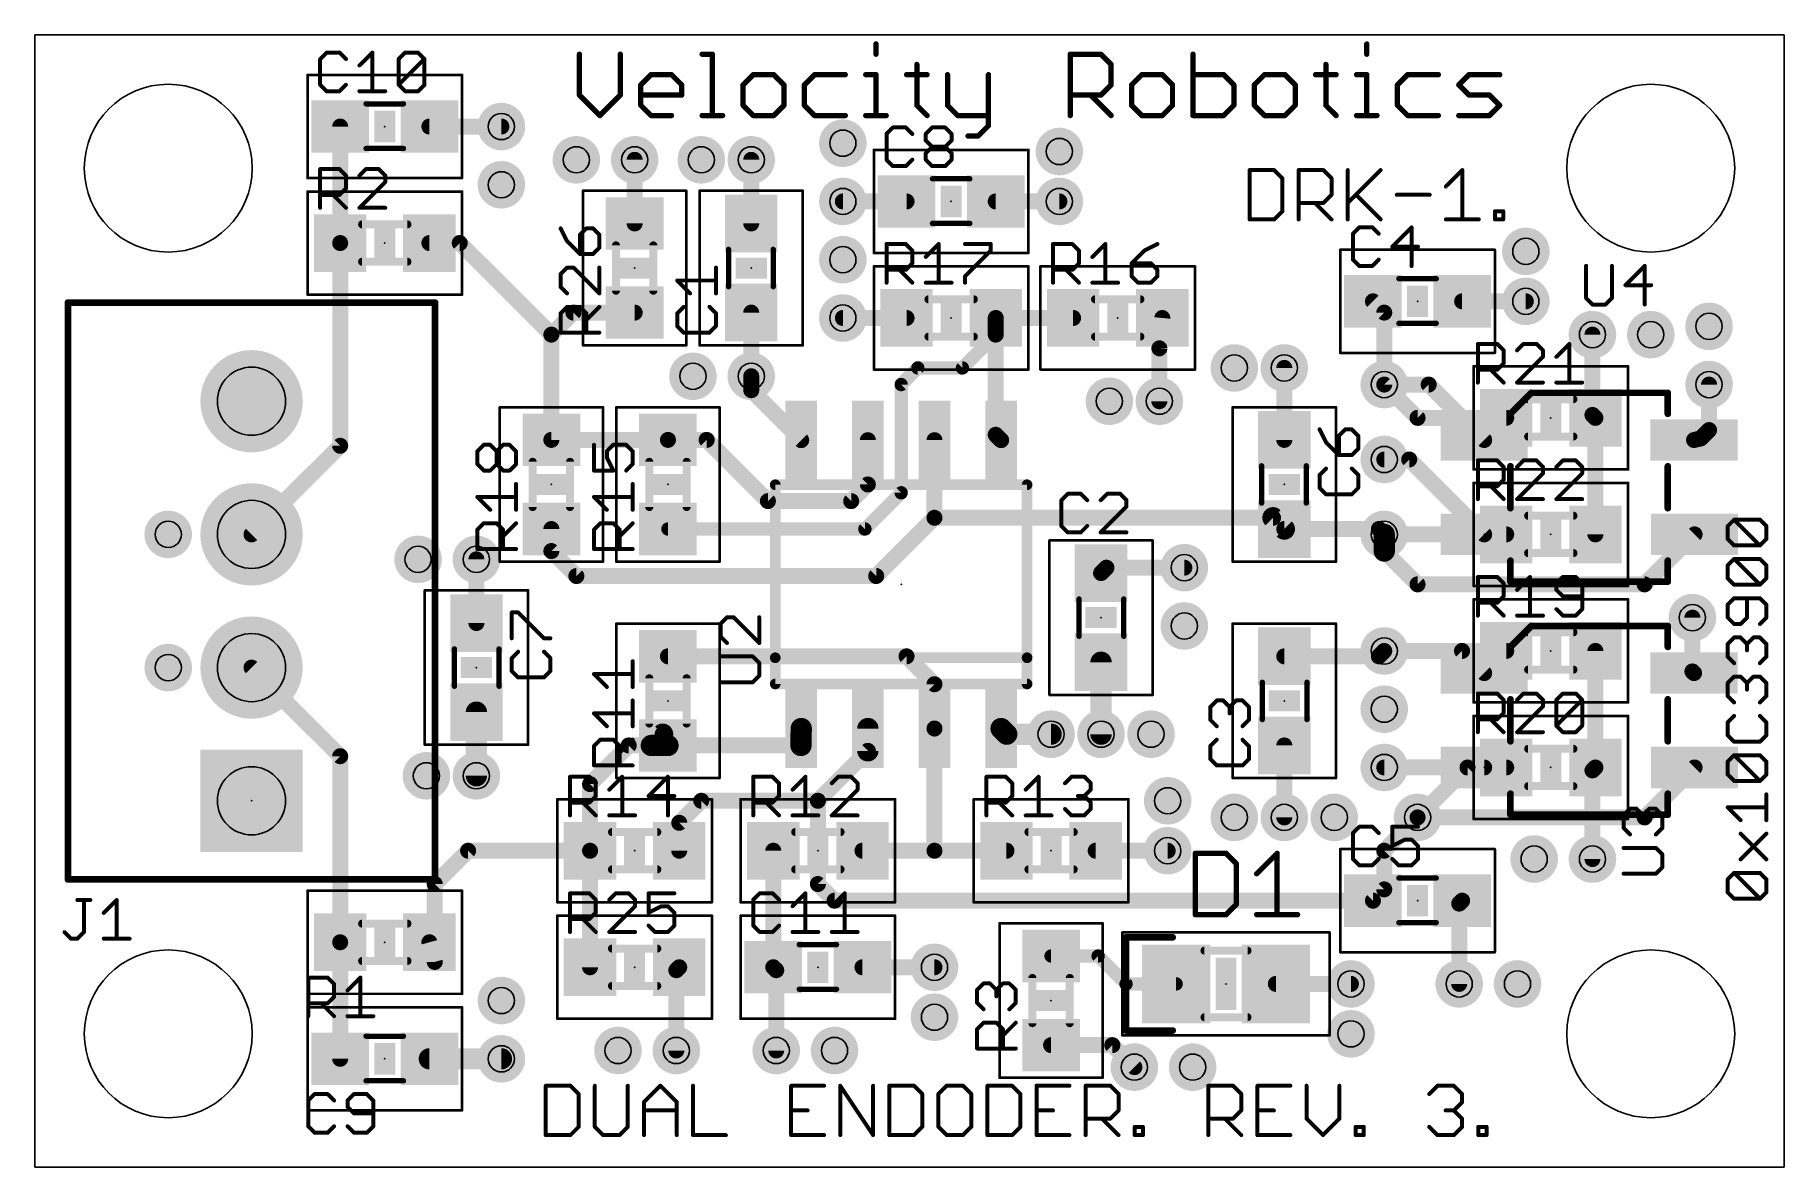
# Model space of a CAD drawing. Extents: x 0 to 1.31, y 0 to 0.85.
import ezdxf

# ---------------------------------------------------------------- set-up
doc = ezdxf.new("R2010")
doc.units = 0
for name, color, linetype in [('1', 22, 'CONTINUOUS'), ('16', 175, 'CONTINUOUS'), ('17', 82, 'CONTINUOUS'), ('18', 82, 'CONTINUOUS'), ('20', 7, 'CONTINUOUS'), ('21', 253, 'CONTINUOUS'), ('22', 253, 'CONTINUOUS'), ('23', 7, 'CONTINUOUS'), ('24', 7, 'CONTINUOUS'), ('25', 253, 'CONTINUOUS'), ('31', 253, 'CONTINUOUS'), ('32', 253, 'CONTINUOUS'), ('35', 253, 'CONTINUOUS'), ('39', 22, 'CONTINUOUS'), ('44', 253, 'CONTINUOUS'), ('51', 253, 'CONTINUOUS')]:
    doc.layers.add(name, color=color, linetype=linetype)

# ---------------------------------------------------------------- blocks, each defined once
blk = doc.blocks.new('RECT')
blk.add_solid([(-0.5, -0.5), (0.5, -0.5), (-0.5, 0.5), (0.5, 0.5)])
blk = doc.blocks.new('SQUAREP')
blk.add_solid([(-0.5, -0.5), (0.5, -0.5), (-0.5, 0.5), (0.5, 0.5)])
blk = doc.blocks.new('ROUNDP')
at = {"const_width": 0.5}
blk.add_lwpolyline([(0, -0.25, 1), (0, 0.25, 1), (0, -0.25)], format="xyb", dxfattribs=at)
blk = doc.blocks.new('ROUNDV')
at = {"const_width": 0.5}
blk.add_lwpolyline([(0, -0.25, 1), (0, 0.25, 1), (0, -0.25)], format="xyb", dxfattribs=at)

msp = doc.modelspace()

# ---------------------------------------------------------------- linework, layer by layer
at = {"layer": '1'}
for points, const_width in [([(0.229035, 0.78125), (0.229035, 0.69375)], 0.012), ([(0.35, 0.78125), (0.295965, 0.78125)], 0.012), ([(0.45, 0.75625), (0.45, 0.708465)], 0.012), ([(0.5375, 0.708465), (0.5375, 0.75625)], 0.012), ([(0.654035, 0.725), (0.60625, 0.725)], 0.012), ([(0.76875, 0.725), (0.720965, 0.725)], 0.012), ([(0.229035, 0.541535), (0.229035, 0.69375)], 0.012), ([(0.31875, 0.69375), (0.295965, 0.69375)], 0.012), ([(0.3875, 0.625), (0.31875, 0.69375)], 0.012), ([(0.3875, 0.625), (0.404035, 0.641535)], 0.012), ([(0.404035, 0.641535), (0.45, 0.641535)], 0.012), ([(0.5375, 0.641535), (0.5375, 0.59375)], 0.012), ([(0.654035, 0.6375), (0.60625, 0.6375)], 0.012), ([(0.720965, 0.625), (0.720965, 0.6375)], 0.012), ([(0.779035, 0.6375), (0.720965, 0.6375)], 0.012), ([(0.720965, 0.549803), (0.720965, 0.6375)], 0.012), ([(0.845965, 0.6375), (0.84375, 0.614715)], 0.012), ([(1.004035, 0.65), (1.0125, 0.641535)], 0.012), ([(1.0125, 0.641535), (1.0125, 0.5875)], 0.012), ([(1.070965, 0.65), (1.11875, 0.65)], 0.012), ([(0.3875, 0.545965), (0.3875, 0.625)], 0.012), ([(0.695965, 0.6), (0.720965, 0.625)], 0.01), ([(1.16875, 0.564715), (1.16875, 0.625)], 0.012), ([(0.84375, 0.614715), (0.84375, 0.575)], 0.012), ([(0.6625, 0.6), (0.65, 0.5875)], 0.01), ([(0.695965, 0.6), (0.6625, 0.6)], 0.01), ([(0.9375, 0.545965), (0.9375, 0.6)], 0.012), ([(0.5375, 0.583268), (0.5375, 0.59375)], 0.012), ([(0.65, 0.5875), (0.65, 0.50625)], 0.01), ([(1.0375, 0.5625), (1.0125, 0.5875)], 0.012), ([(0.575, 0.545768), (0.5375, 0.583268)], 0.012), ([(1.104035, 0.5625), (1.0375, 0.5625)], 0.012), ([(1.170965, 0.5625), (1.16875, 0.564715)], 0.012), ([(1.170965, 0.5625), (1.170965, 0.475)], 0.012), ([(0.475, 0.545965), (0.3875, 0.545965)], 0.012), ([(0.504035, 0.545965), (0.475, 0.545965)], 0.012), ([(0.55, 0.5), (0.504035, 0.545965)], 0.012), ([(0.625, 0.545768), (0.625, 0.5125)], 0.012), ([(0.675, 0.4875), (0.675, 0.545768)], 0.012), ([(0.725, 0.545768), (0.720965, 0.549803)], 0.012), ([(0.1625, 0.475), (0.229035, 0.541535)], 0.012), ([(0.625, 0.5125), (0.6125, 0.5)], 0.012), ([(0.6125, 0.5), (0.55, 0.5)], 0.012), ([(0.65, 0.50625), (0.622785, 0.479035)], 0.01), ([(0.675, 0.4875), (0.63125, 0.44375)], 0.012), ([(0.929035, 0.4875), (0.675, 0.4875)], 0.012), ([(0.9375, 0.479035), (0.929035, 0.4875)], 0.016), ([(0.3875, 0.4625), (0.3875, 0.479035)], 0.012), ([(0.622785, 0.479035), (0.475, 0.479035)], 0.01), ([(1.008465, 0.479035), (0.9375, 0.479035)], 0.012), ([(1.0125, 0.475), (1.008465, 0.479035)], 0.012), ([(1.104035, 0.475), (1.0125, 0.475)], 0.012), ([(0.33125, 0.45625), (0.33125, 0.408465)], 0.012), ([(0.40625, 0.44375), (0.3875, 0.4625)], 0.012), ([(0.63125, 0.44375), (0.40625, 0.44375)], 0.012), ([(0.8, 0.445965), (0.804035, 0.45)], 0.012), ([(0.804035, 0.45), (0.8625, 0.45)], 0.012), ([(0.1625, 0.375), (0.229035, 0.308465)], 0.012), ([(0.654035, 0.383465), (0.475, 0.383465)], 0.012), ([(0.675, 0.3625), (0.654035, 0.383465)], 0.012), ([(0.8, 0.379035), (0.8, 0.325)], 0.016), ([(1.008465, 0.383465), (0.9375, 0.383465)], 0.012), ([(1.0125, 0.3875), (1.008465, 0.383465)], 0.012), ([(1.104035, 0.3875), (1.0125, 0.3875)], 0.012), ([(1.170965, 0.3), (1.170965, 0.3875)], 0.012), ([(0.675, 0.329232), (0.675, 0.3625)], 0.012), ([(0.33125, 0.29375), (0.33125, 0.341535)], 0.016), ([(0.470965, 0.325), (0.4625, 0.316535)], 0.016), ([(0.475, 0.316535), (0.470965, 0.325)], 0.012), ([(0.575, 0.329232), (0.574803, 0.316535)], 0.016), ([(0.625, 0.3125), (0.625, 0.329232)], 0.016), ([(0.675, 0.329232), (0.675, 0.2375)], 0.012), ([(0.725, 0.329232), (0.729232, 0.325)], 0.016), ([(0.729232, 0.325), (0.7625, 0.325)], 0.016), ([(0.416535, 0.2875), (0.445571, 0.316535)], 0.012), ([(0.4625, 0.316535), (0.445571, 0.316535)], 0.012), ([(0.4625, 0.316535), (0.475, 0.316535)], 0.016), ([(0.574803, 0.316535), (0.475, 0.316535)], 0.012), ([(0.5875, 0.275), (0.625, 0.3125)], 0.012), ([(0.9375, 0.316535), (0.9375, 0.2625)], 0.012), ([(0.229035, 0.308465), (0.229035, 0.16875)], 0.012), ([(1.075, 0.3), (1.0375, 0.2625)], 0.012), ([(1.104035, 0.3), (1.075, 0.3)], 0.012), ([(1.170965, 0.3), (1.16875, 0.297785)], 0.012), ([(1.16875, 0.297785), (1.16875, 0.23125)], 0.012), ([(0.416535, 0.2875), (0.416535, 0.2375)], 0.012), ([(0.5, 0.275), (0.483465, 0.258465)], 0.012), ([(0.5875, 0.275), (0.5, 0.275)], 0.012), ([(0.5875, 0.2125), (0.5875, 0.275)], 0.012), ([(0.483465, 0.258465), (0.483465, 0.2375)], 0.012), ([(1.0125, 0.2375), (1.0375, 0.2625)], 0.012), ([(0.3, 0.2125), (0.325, 0.2375)], 0.012), ([(0.325, 0.2375), (0.416535, 0.2375)], 0.012), ([(0.416535, 0.2375), (0.416535, 0.15)], 0.012), ([(0.554035, 0.2375), (0.554035, 0.15)], 0.012), ([(0.620965, 0.2375), (0.675, 0.2375)], 0.012), ([(0.675, 0.2375), (0.729035, 0.2375)], 0.012), ([(0.85, 0.2375), (0.795965, 0.2375)], 0.012), ([(1.0125, 0.208465), (1.0125, 0.2375)], 0.012), ([(0.3, 0.154035), (0.3, 0.2125)], 0.012), ([(0.6, 0.2), (0.5875, 0.2125)], 0.012), ([(1.004035, 0.2), (1.0125, 0.208465)], 0.012), ([(1.004035, 0.2), (0.6, 0.2)], 0.012), ([(1.070965, 0.2), (1.06875, 0.197785)], 0.012), ([(1.06875, 0.197785), (1.06875, 0.1375)], 0.012), ([(0.229035, 0.08125), (0.229035, 0.16875)], 0.012), ([(0.295965, 0.16875), (0.3, 0.154035)], 0.012), ([(0.797785, 0.158465), (0.7625, 0.158465)], 0.01), ([(0.81875, 0.1375), (0.797785, 0.158465)], 0.01), ([(0.483465, 0.15), (0.48125, 0.147785)], 0.012), ([(0.48125, 0.147785), (0.48125, 0.0875)], 0.012), ([(0.554035, 0.15), (0.55625, 0.147785)], 0.012), ([(0.55625, 0.147785), (0.55625, 0.0875)], 0.012), ([(0.620965, 0.15), (0.675, 0.15)], 0.012), ([(0.856348, 0.1375), (0.81875, 0.1375)], 0.01), ([(0.931152, 0.1375), (0.9875, 0.1375)], 0.012), ([(0.808465, 0.091535), (0.7625, 0.091535)], 0.012), ([(0.825, 0.075), (0.808465, 0.091535)], 0.012), ([(0.295965, 0.08125), (0.35, 0.08125)], 0.016)]:
    msp.add_lwpolyline(points, dxfattribs=dict(at, const_width=const_width))
for points, const_width in [([(0.232035, 0.78125, 1), (0.226035, 0.78125)], 0.006), ([(0.295965, 0.78425, 1), (0.295965, 0.77825)], 0.006), ([(0.35, 0.77825, 1), (0.35, 0.78425)], 0.006), ([(0.453, 0.75625, 1), (0.447, 0.75625)], 0.006), ([(0.5405, 0.75625, 1), (0.5345, 0.75625)], 0.006), ([(0.60625, 0.728, 1), (0.60625, 0.722)], 0.006), ([(0.654035, 0.722, 1), (0.654035, 0.728)], 0.006), ([(0.720965, 0.728, 1), (0.720965, 0.722)], 0.006), ([(0.76875, 0.722, 1), (0.76875, 0.728)], 0.006), ([(0.447, 0.708465, 1), (0.453, 0.708465)], 0.006), ([(0.5345, 0.708465, 1), (0.5405, 0.708465)], 0.006), ([(0.232035, 0.69375, 1), (0.226035, 0.69375)], 0.006), ([(0.226035, 0.69375, 1), (0.232035, 0.69375)], 0.006), ([(0.295965, 0.69675, 1), (0.295965, 0.69075)], 0.006), ([(0.320871, 0.695871, 1), (0.316629, 0.691629)], 0.006), ([(0.31875, 0.69075, 1), (0.31875, 0.69675)], 0.006), ([(0.404035, 0.644535, 1), (0.404035, 0.638535)], 0.006), ([(0.406157, 0.639414, 1), (0.401914, 0.643657)], 0.006), ([(0.45, 0.638535, 1), (0.45, 0.644535)], 0.006), ([(0.5405, 0.641535, 1), (0.5345, 0.641535)], 0.006), ([(0.60625, 0.6405, 1), (0.60625, 0.6345)], 0.006), ([(0.654035, 0.6345, 1), (0.654035, 0.6405)], 0.006), ([(0.723965, 0.6375, 1), (0.717965, 0.6375)], 0.006), ([(0.720965, 0.6405, 1), (0.720965, 0.6345)], 0.006), ([(0.723965, 0.6375, 1), (0.717965, 0.6375)], 0.006), ([(0.779035, 0.6345, 1), (0.779035, 0.6405)], 0.006), ([(0.84895, 0.63721, 1), (0.842979, 0.63779)], 0.006), ([(1.006157, 0.652121, 1), (1.001914, 0.647879)], 0.006), ([(1.0155, 0.641535, 1), (1.0095, 0.641535)], 0.006), ([(1.010379, 0.639414, 1), (1.014621, 0.643657)], 0.006), ([(1.070965, 0.653, 1), (1.070965, 0.647)], 0.006), ([(1.11875, 0.647, 1), (1.11875, 0.653)], 0.006), ([(0.3905, 0.625, 1), (0.3845, 0.625)], 0.006), ([(0.385379, 0.627121, 1), (0.389621, 0.622879)], 0.006), ([(0.385379, 0.622879, 1), (0.389621, 0.627121)], 0.006), ([(1.17175, 0.625, 1), (1.16575, 0.625)], 0.006), ([(0.717965, 0.625, 1), (0.723965, 0.625)], 0.006), ([(0.722732, 0.623232, 1), (0.719197, 0.626768)], 0.005), ([(0.84675, 0.614715, 1), (0.84075, 0.614715)], 0.006), ([(0.840764, 0.615005, 1), (0.846736, 0.614424)], 0.006), ([(0.6625, 0.6025, 1), (0.6625, 0.5975)], 0.005), ([(0.664268, 0.598232, 1), (0.660732, 0.601768)], 0.005), ([(0.694197, 0.601768, 1), (0.697732, 0.598232)], 0.005), ([(0.695965, 0.5975, 1), (0.695965, 0.6025)], 0.005), ([(0.9405, 0.6, 1), (0.9345, 0.6)], 0.006), ([(0.5405, 0.59375, 1), (0.5345, 0.59375)], 0.006), ([(0.5345, 0.59375, 1), (0.5405, 0.59375)], 0.006), ([(0.6525, 0.5875, 1), (0.6475, 0.5875)], 0.005), ([(0.648232, 0.589268, 1), (0.651768, 0.585732)], 0.005), ([(1.014621, 0.589621, 1), (1.010379, 0.585379)], 0.006), ([(0.539621, 0.585389, 1), (0.535379, 0.581146)], 0.006), ([(0.5345, 0.583268, 1), (0.5405, 0.583268)], 0.006), ([(0.84075, 0.575, 1), (0.84675, 0.575)], 0.006), ([(1.0095, 0.5875, 1), (1.0155, 0.5875)], 0.006), ([(1.0375, 0.5655, 1), (1.0375, 0.5595)], 0.006), ([(1.035379, 0.560379, 1), (1.039621, 0.564621)], 0.006), ([(1.104035, 0.5595, 1), (1.104035, 0.5655)], 0.006), ([(1.170871, 0.566836, 1), (1.166629, 0.562593)], 0.006), ([(1.16575, 0.564715, 1), (1.17175, 0.564715)], 0.006), ([(1.173965, 0.5625, 1), (1.167965, 0.5625)], 0.006), ([(1.168843, 0.560379, 1), (1.173086, 0.564621)], 0.006), ([(0.3875, 0.548965, 1), (0.3875, 0.542965)], 0.006), ([(0.475, 0.548965, 1), (0.475, 0.542965)], 0.006), ([(0.475, 0.542965, 1), (0.475, 0.548965)], 0.006), ([(0.506157, 0.548086, 1), (0.501914, 0.543843)], 0.006), ([(0.504035, 0.542965, 1), (0.504035, 0.548965)], 0.006), ([(0.628, 0.545768, 1), (0.622, 0.545768)], 0.006), ([(0.678, 0.545768, 1), (0.672, 0.545768)], 0.006), ([(0.723086, 0.551924, 1), (0.718843, 0.547682)], 0.006), ([(0.717965, 0.549803, 1), (0.723965, 0.549803)], 0.006), ([(0.226035, 0.541535, 1), (0.232035, 0.541535)], 0.006), ([(0.231157, 0.539414, 1), (0.226914, 0.543657)], 0.006), ([(0.3845, 0.545965, 1), (0.3905, 0.545965)], 0.006), ([(0.572879, 0.543646, 1), (0.577121, 0.547889)], 0.006), ([(0.722879, 0.543646, 1), (0.727121, 0.547889)], 0.006), ([(0.9345, 0.545965, 1), (0.9405, 0.545965)], 0.006), ([(0.622, 0.5125, 1), (0.628, 0.5125)], 0.006), ([(0.627121, 0.510379, 1), (0.622879, 0.514621)], 0.006), ([(0.55, 0.503, 1), (0.55, 0.497)], 0.006), ([(0.547879, 0.497879, 1), (0.552121, 0.502121)], 0.006), ([(0.610379, 0.502121, 1), (0.614621, 0.497879)], 0.006), ([(0.6125, 0.497, 1), (0.6125, 0.503)], 0.006), ([(0.6475, 0.50625, 1), (0.6525, 0.50625)], 0.005), ([(0.651768, 0.504482, 1), (0.648232, 0.508018)], 0.005), ([(0.675, 0.4905, 1), (0.675, 0.4845)], 0.006), ([(0.672, 0.4875, 1), (0.678, 0.4875)], 0.006), ([(0.677121, 0.485379, 1), (0.672879, 0.489621)], 0.006), ([(0.931864, 0.490328, 1), (0.926207, 0.484672)], 0.008), ([(0.929035, 0.4845, 1), (0.929035, 0.4905)], 0.006), ([(0.934672, 0.476207, 1), (0.940328, 0.481864)], 0.008), ([(0.160379, 0.477121, 1), (0.164621, 0.472879)], 0.006), ([(0.3905, 0.479035, 1), (0.3845, 0.479035)], 0.006), ([(0.475, 0.481535, 1), (0.475, 0.476535)], 0.005), ([(0.621018, 0.480803, 1), (0.624553, 0.477268)], 0.005), ([(0.622785, 0.476535, 1), (0.622785, 0.481535)], 0.005), ([(0.9375, 0.482035, 1), (0.9375, 0.476035)], 0.006), ([(1.010586, 0.481157, 1), (1.006343, 0.476914)], 0.006), ([(1.008465, 0.476035, 1), (1.008465, 0.482035)], 0.006), ([(1.0125, 0.478, 1), (1.0125, 0.472)], 0.006), ([(1.010379, 0.472879, 1), (1.014621, 0.477121)], 0.006), ([(1.104035, 0.472, 1), (1.104035, 0.478)], 0.006), ([(1.167965, 0.475, 1), (1.173965, 0.475)], 0.006), ([(0.33425, 0.45625, 1), (0.32825, 0.45625)], 0.006), ([(0.389621, 0.464621, 1), (0.385379, 0.460379)], 0.006), ([(0.3845, 0.4625, 1), (0.3905, 0.4625)], 0.006), ([(0.40625, 0.44675, 1), (0.40625, 0.44075)], 0.006), ([(0.404129, 0.441629, 1), (0.408371, 0.445871)], 0.006), ([(0.629129, 0.445871, 1), (0.633371, 0.441629)], 0.006), ([(0.63125, 0.44075, 1), (0.63125, 0.44675)], 0.006), ([(0.797879, 0.448086, 1), (0.802121, 0.443843)], 0.006), ([(0.804035, 0.453, 1), (0.804035, 0.447)], 0.006), ([(0.806157, 0.447879, 1), (0.801914, 0.452121)], 0.006), ([(0.8625, 0.447, 1), (0.8625, 0.453)], 0.006), ([(0.32825, 0.408465, 1), (0.33425, 0.408465)], 0.006), ([(0.164621, 0.377121, 1), (0.160379, 0.372879)], 0.006), ([(0.475, 0.386465, 1), (0.475, 0.380465)], 0.006), ([(0.656157, 0.385586, 1), (0.651914, 0.381343)], 0.006), ([(0.654035, 0.380465, 1), (0.654035, 0.386465)], 0.006), ([(0.804, 0.379035, 1), (0.796, 0.379035)], 0.008), ([(0.9375, 0.386465, 1), (0.9375, 0.380465)], 0.006), ([(1.006343, 0.385586, 1), (1.010586, 0.381343)], 0.006), ([(1.008465, 0.380465, 1), (1.008465, 0.386465)], 0.006), ([(1.0125, 0.3905, 1), (1.0125, 0.3845)], 0.006), ([(1.014621, 0.385379, 1), (1.010379, 0.389621)], 0.006), ([(1.104035, 0.3845, 1), (1.104035, 0.3905)], 0.006), ([(1.173965, 0.3875, 1), (1.167965, 0.3875)], 0.006), ([(0.678, 0.3625, 1), (0.672, 0.3625)], 0.006), ([(0.672879, 0.360379, 1), (0.677121, 0.364621)], 0.006), ([(0.33525, 0.341535, 1), (0.32725, 0.341535)], 0.008), ([(0.473793, 0.322172, 1), (0.468136, 0.327828)], 0.008), ([(0.473673, 0.326291, 1), (0.468257, 0.323709)], 0.006), ([(0.579, 0.32917, 1), (0.571, 0.329294)], 0.008), ([(0.629, 0.329232, 1), (0.621, 0.329232)], 0.008), ([(0.678, 0.329232, 1), (0.672, 0.329232)], 0.006), ([(0.672, 0.329232, 1), (0.678, 0.329232)], 0.006), ([(0.727828, 0.332061, 1), (0.722172, 0.326404)], 0.008), ([(0.729232, 0.329, 1), (0.729232, 0.321)], 0.008), ([(0.726404, 0.322172, 1), (0.732061, 0.327828)], 0.008), ([(0.7625, 0.321, 1), (0.7625, 0.329)], 0.008), ([(0.796, 0.325, 1), (0.804, 0.325)], 0.008), ([(0.445571, 0.319535, 1), (0.445571, 0.313535)], 0.006), ([(0.447692, 0.314414, 1), (0.44345, 0.318657)], 0.006), ([(0.4625, 0.320535, 1), (0.4625, 0.312535)], 0.008), ([(0.459672, 0.319364, 1), (0.465328, 0.313707)], 0.008), ([(0.4625, 0.313535, 1), (0.4625, 0.319535)], 0.006), ([(0.475, 0.319535, 1), (0.475, 0.313535)], 0.006), ([(0.472292, 0.315244, 1), (0.477708, 0.317826)], 0.006), ([(0.475, 0.312535, 1), (0.475, 0.320535)], 0.008), ([(0.570804, 0.316597, 1), (0.578803, 0.316473)], 0.008), ([(0.574803, 0.313535, 1), (0.574803, 0.319535)], 0.006), ([(0.621, 0.3125, 1), (0.629, 0.3125)], 0.008), ([(0.627121, 0.310379, 1), (0.622879, 0.314621)], 0.006), ([(0.9405, 0.316535, 1), (0.9345, 0.316535)], 0.006), ([(0.232035, 0.308465, 1), (0.226035, 0.308465)], 0.006), ([(0.226914, 0.306343, 1), (0.231157, 0.310586)], 0.006), ([(1.075, 0.303, 1), (1.075, 0.297)], 0.006), ([(1.077121, 0.297879, 1), (1.072879, 0.302121)], 0.006), ([(1.104035, 0.297, 1), (1.104035, 0.303)], 0.006), ([(1.17175, 0.297785, 1), (1.16575, 0.297785)], 0.006), ([(1.166629, 0.299907, 1), (1.170871, 0.295664)], 0.006), ([(1.167965, 0.3, 1), (1.173965, 0.3)], 0.006), ([(1.173086, 0.297879, 1), (1.168843, 0.302121)], 0.006), ([(0.32725, 0.29375, 1), (0.33525, 0.29375)], 0.008), ([(0.419535, 0.2875, 1), (0.413535, 0.2875)], 0.006), ([(0.414414, 0.289621, 1), (0.418657, 0.285379)], 0.006), ([(0.5, 0.278, 1), (0.5, 0.272)], 0.006), ([(0.502121, 0.272879, 1), (0.497879, 0.277121)], 0.006), ([(0.5905, 0.275, 1), (0.5845, 0.275)], 0.006), ([(0.585379, 0.277121, 1), (0.589621, 0.272879)], 0.006), ([(0.5875, 0.272, 1), (0.5875, 0.278)], 0.006), ([(0.481343, 0.260586, 1), (0.485586, 0.256343)], 0.006), ([(0.486465, 0.258465, 1), (0.480465, 0.258465)], 0.006), ([(0.9345, 0.2625, 1), (0.9405, 0.2625)], 0.006), ([(1.035379, 0.264621, 1), (1.039621, 0.260379)], 0.006), ([(1.039621, 0.260379, 1), (1.035379, 0.264621)], 0.006), ([(0.325, 0.2405, 1), (0.325, 0.2345)], 0.006), ([(0.327121, 0.235379, 1), (0.322879, 0.239621)], 0.006), ([(0.419535, 0.2375, 1), (0.413535, 0.2375)], 0.006), ([(0.413535, 0.2375, 1), (0.419535, 0.2375)], 0.006), ([(0.416535, 0.2345, 1), (0.416535, 0.2405)], 0.006), ([(0.480465, 0.2375, 1), (0.486465, 0.2375)], 0.006), ([(0.557035, 0.2375, 1), (0.551035, 0.2375)], 0.006), ([(0.620965, 0.2405, 1), (0.620965, 0.2345)], 0.006), ([(0.675, 0.2405, 1), (0.675, 0.2345)], 0.006), ([(0.672, 0.2375, 1), (0.678, 0.2375)], 0.006), ([(0.675, 0.2345, 1), (0.675, 0.2405)], 0.006), ([(0.729035, 0.2345, 1), (0.729035, 0.2405)], 0.006), ([(0.795965, 0.2405, 1), (0.795965, 0.2345)], 0.006), ([(0.85, 0.2345, 1), (0.85, 0.2405)], 0.006), ([(1.0155, 0.2375, 1), (1.0095, 0.2375)], 0.006), ([(1.010379, 0.239621, 1), (1.014621, 0.235379)], 0.006), ([(1.16575, 0.23125, 1), (1.17175, 0.23125)], 0.006), ([(0.303, 0.2125, 1), (0.297, 0.2125)], 0.006), ([(0.297879, 0.214621, 1), (0.302121, 0.210379)], 0.006), ([(0.589621, 0.214621, 1), (0.585379, 0.210379)], 0.006), ([(0.5845, 0.2125, 1), (0.5905, 0.2125)], 0.006), ([(1.0095, 0.208465, 1), (1.0155, 0.208465)], 0.006), ([(1.014621, 0.206343, 1), (1.010379, 0.210586)], 0.006), ([(0.6, 0.203, 1), (0.6, 0.197)], 0.006), ([(0.597879, 0.197879, 1), (0.602121, 0.202121)], 0.006), ([(1.001914, 0.202121, 1), (1.006157, 0.197879)], 0.006), ([(1.004035, 0.197, 1), (1.004035, 0.203)], 0.006), ([(1.07175, 0.197785, 1), (1.06575, 0.197785)], 0.006), ([(1.066629, 0.199907, 1), (1.070871, 0.195664)], 0.006), ([(1.073086, 0.197879, 1), (1.068843, 0.202121)], 0.006), ([(0.232035, 0.16875, 1), (0.226035, 0.16875)], 0.006), ([(0.226035, 0.16875, 1), (0.232035, 0.16875)], 0.006), ([(0.298858, 0.169543, 1), (0.293071, 0.167957)], 0.006), ([(0.297107, 0.153242, 1), (0.302893, 0.154829)], 0.006), ([(0.7625, 0.160965, 1), (0.7625, 0.155965)], 0.005), ([(0.799553, 0.160232, 1), (0.796018, 0.156697)], 0.005), ([(0.797785, 0.155965, 1), (0.797785, 0.160965)], 0.005), ([(0.297, 0.154035, 1), (0.303, 0.154035)], 0.006), ([(0.413535, 0.15, 1), (0.419535, 0.15)], 0.006), ([(0.48425, 0.147785, 1), (0.47825, 0.147785)], 0.006), ([(0.479129, 0.149907, 1), (0.483371, 0.145664)], 0.006), ([(0.485586, 0.147879, 1), (0.481343, 0.152121)], 0.006), ([(0.551035, 0.15, 1), (0.557035, 0.15)], 0.006), ([(0.556157, 0.152121, 1), (0.551914, 0.147879)], 0.006), ([(0.55925, 0.147785, 1), (0.55325, 0.147785)], 0.006), ([(0.554129, 0.145664, 1), (0.558371, 0.149907)], 0.006), ([(0.620965, 0.153, 1), (0.620965, 0.147)], 0.006), ([(0.675, 0.147, 1), (0.675, 0.153)], 0.006), ([(0.81875, 0.14, 1), (0.81875, 0.135)], 0.005), ([(0.816982, 0.135732, 1), (0.820518, 0.139268)], 0.005), ([(0.856348, 0.135, 1), (0.856348, 0.14)], 0.005), ([(0.931152, 0.1405, 1), (0.931152, 0.1345)], 0.006), ([(0.9875, 0.1345, 1), (0.9875, 0.1405)], 0.006), ([(1.06575, 0.1375, 1), (1.07175, 0.1375)], 0.006), ([(0.7625, 0.094535, 1), (0.7625, 0.088535)], 0.006), ([(0.810586, 0.093657, 1), (0.806343, 0.089414)], 0.006), ([(0.808465, 0.088535, 1), (0.808465, 0.094535)], 0.006), ([(0.226035, 0.08125, 1), (0.232035, 0.08125)], 0.006), ([(0.295965, 0.08525, 1), (0.295965, 0.07725)], 0.008), ([(0.35, 0.07725, 1), (0.35, 0.08525)], 0.008), ([(0.47825, 0.0875, 1), (0.48425, 0.0875)], 0.006), ([(0.55325, 0.0875, 1), (0.55925, 0.0875)], 0.006), ([(0.822879, 0.072879, 1), (0.827121, 0.077121)], 0.006)]:
    msp.add_lwpolyline(points, format="xyb", dxfattribs=dict(at, const_width=const_width))
at = {"layer": '16'}
for points, const_width in [([(1.045866, 0.5875), (1.0125, 0.5875)], 0.012), ([(1.0875, 0.545866), (1.045866, 0.5875)], 0.012), ([(1.25625, 0.553346), (1.25625, 0.5875)], 0.012), ([(1.24498, 0.545866), (1.25, 0.547096)], 0.012), ([(1.25, 0.547096), (1.25625, 0.553346)], 0.012), ([(1.03125, 0.53125), (1.0125, 0.53125)], 0.012), ([(1.0875, 0.475), (1.03125, 0.53125)], 0.012), ([(1.0125, 0.4625), (1.0125, 0.475)], 0.016), ([(1.245374, 0.475), (1.207874, 0.4375)], 0.012), ([(1.0375, 0.4375), (1.0125, 0.4625)], 0.012), ([(1.207874, 0.4375), (1.0375, 0.4375)], 0.012), ([(1.24375, 0.372096), (1.24375, 0.4125)], 0.012), ([(1.070866, 0.3875), (1.0125, 0.3875)], 0.012), ([(1.0875, 0.370866), (1.070866, 0.3875)], 0.012), ([(1.24498, 0.370866), (1.24375, 0.372096)], 0.012), ([(1.0875, 0.3), (1.0125, 0.3)], 0.012), ([(1.245374, 0.3), (1.207874, 0.2625)], 0.012), ([(1.207874, 0.2625), (1.0375, 0.2625)], 0.012)]:
    msp.add_lwpolyline(points, dxfattribs=dict(at, const_width=const_width))
for points, const_width in [([(1.0125, 0.5905, 1), (1.0125, 0.5845)], 0.006), ([(1.047987, 0.589621, 1), (1.043745, 0.585379)], 0.006), ([(1.045866, 0.5845, 1), (1.045866, 0.5905)], 0.006), ([(1.25925, 0.5875, 1), (1.25325, 0.5875)], 0.006), ([(1.244266, 0.54878, 1), (1.245694, 0.542952)], 0.006), ([(1.247879, 0.549218, 1), (1.252121, 0.544975)], 0.006), ([(1.250714, 0.544183, 1), (1.249286, 0.55001)], 0.006), ([(1.25325, 0.553346, 1), (1.25925, 0.553346)], 0.006), ([(1.258371, 0.551225, 1), (1.254129, 0.555468)], 0.006), ([(1.085379, 0.543745, 1), (1.089621, 0.547987)], 0.006), ([(1.0125, 0.53425, 1), (1.0125, 0.52825)], 0.006), ([(1.033371, 0.533371, 1), (1.029129, 0.529129)], 0.006), ([(1.03125, 0.52825, 1), (1.03125, 0.53425)], 0.006), ([(1.0165, 0.475, 1), (1.0085, 0.475)], 0.008), ([(1.085379, 0.472879, 1), (1.089621, 0.477121)], 0.006), ([(1.247495, 0.472879, 1), (1.243253, 0.477121)], 0.006), ([(1.0085, 0.4625, 1), (1.0165, 0.4625)], 0.008), ([(1.014621, 0.464621, 1), (1.010379, 0.460379)], 0.006), ([(1.0375, 0.4405, 1), (1.0375, 0.4345)], 0.006), ([(1.035379, 0.435379, 1), (1.039621, 0.439621)], 0.006), ([(1.205753, 0.439621, 1), (1.209995, 0.435379)], 0.006), ([(1.207874, 0.4345, 1), (1.207874, 0.4405)], 0.006), ([(1.24675, 0.4125, 1), (1.24075, 0.4125)], 0.006), ([(1.0125, 0.3905, 1), (1.0125, 0.3845)], 0.006), ([(1.072987, 0.389621, 1), (1.068745, 0.385379)], 0.006), ([(1.070866, 0.3845, 1), (1.070866, 0.3905)], 0.006), ([(1.085379, 0.368745, 1), (1.089621, 0.372987)], 0.006), ([(1.245871, 0.374218, 1), (1.241629, 0.369975)], 0.006), ([(1.24075, 0.372096, 1), (1.24675, 0.372096)], 0.006), ([(1.242859, 0.368745, 1), (1.247102, 0.372987)], 0.006), ([(1.0125, 0.303, 1), (1.0125, 0.297)], 0.006), ([(1.0875, 0.297, 1), (1.0875, 0.303)], 0.006), ([(1.247495, 0.297879, 1), (1.243253, 0.302121)], 0.006), ([(1.0375, 0.2655, 1), (1.0375, 0.2595)], 0.006), ([(1.205753, 0.264621, 1), (1.209995, 0.260379)], 0.006), ([(1.207874, 0.2595, 1), (1.207874, 0.2655)], 0.006)]:
    msp.add_lwpolyline(points, format="xyb", dxfattribs=dict(at, const_width=const_width))
at = {"layer": '20'}
for p, q in [((1.3125, 0.85), (0, 0.85)), ((0, 0.85), (0, 0)), ((1.3125, 0), (1.3125, 0.85)), ((0, 0), (1.3125, 0))]:
    msp.add_line(p, q, dxfattribs=at)
for centre in [(0.1, 0.75), (1.2125, 0.75), (0.1, 0.1), (1.2125, 0.1)]:
    msp.add_circle(centre, 0.062992, dxfattribs=at)
at = {"layer": '21'}
for points, const_width in [([(0.631086, 0.843212), (0.631086, 0.835539)], 0.004), ([(0.9994, 0.843212), (0.9994, 0.835539)], 0.004), ([(0.408563, 0.835539), (0.408563, 0.804846)], 0.004), ([(0.439256, 0.804846), (0.439256, 0.835539)], 0.004), ([(0.500642, 0.835539), (0.508315, 0.835539)], 0.004), ([(0.508315, 0.835539), (0.508315, 0.7895)], 0.004), ([(0.661779, 0.827866), (0.661779, 0.797173)], 0.004), ([(0.776877, 0.7895), (0.776877, 0.835539)], 0.004), ([(0.776877, 0.835539), (0.799897, 0.835539)], 0.004), ([(0.799897, 0.835539), (0.80757, 0.827866)], 0.004), ([(0.80757, 0.827866), (0.80757, 0.81252)], 0.004), ([(0.868956, 0.835539), (0.868956, 0.7895)], 0.004), ([(0.968707, 0.827866), (0.968707, 0.797173)], 0.004), ([(0.454603, 0.81252), (0.462276, 0.820193)], 0.004), ([(0.454603, 0.797173), (0.454603, 0.81252)], 0.004), ([(0.462276, 0.820193), (0.477622, 0.820193)], 0.004), ([(0.477622, 0.820193), (0.485295, 0.81252)], 0.004), ([(0.485295, 0.81252), (0.485295, 0.804846)], 0.004), ([(0.539008, 0.820193), (0.531335, 0.81252)], 0.004), ([(0.531335, 0.81252), (0.531335, 0.797173)], 0.004), ([(0.554354, 0.820193), (0.539008, 0.820193)], 0.004), ([(0.562027, 0.81252), (0.554354, 0.820193)], 0.004), ([(0.562027, 0.797173), (0.562027, 0.81252)], 0.004), ([(0.585047, 0.820193), (0.577374, 0.81252)], 0.004), ([(0.577374, 0.81252), (0.577374, 0.797173)], 0.004), ([(0.608067, 0.820193), (0.585047, 0.820193)], 0.004), ([(0.623413, 0.820193), (0.631086, 0.820193)], 0.004), ([(0.631086, 0.820193), (0.631086, 0.7895)], 0.004), ([(0.654106, 0.820193), (0.669452, 0.820193)], 0.004), ([(0.684799, 0.820193), (0.684799, 0.797173)], 0.004), ([(0.715492, 0.820193), (0.715492, 0.781827)], 0.004), ([(0.80757, 0.81252), (0.799897, 0.804846)], 0.004), ([(0.83059, 0.820193), (0.822916, 0.81252)], 0.004), ([(0.822916, 0.81252), (0.822916, 0.797173)], 0.004), ([(0.845936, 0.820193), (0.83059, 0.820193)], 0.004), ([(0.853609, 0.81252), (0.845936, 0.820193)], 0.004), ([(0.853609, 0.797173), (0.853609, 0.81252)], 0.004), ([(0.891975, 0.820193), (0.868956, 0.820193)], 0.004), ([(0.899648, 0.81252), (0.891975, 0.820193)], 0.004), ([(0.899648, 0.797173), (0.899648, 0.81252)], 0.004), ([(0.922668, 0.820193), (0.914995, 0.81252)], 0.004), ([(0.914995, 0.81252), (0.914995, 0.797173)], 0.004), ([(0.938015, 0.820193), (0.922668, 0.820193)], 0.004), ([(0.945688, 0.81252), (0.938015, 0.820193)], 0.004), ([(0.945688, 0.797173), (0.945688, 0.81252)], 0.004), ([(0.961034, 0.820193), (0.976381, 0.820193)], 0.004), ([(0.991727, 0.820193), (0.9994, 0.820193)], 0.004), ([(0.9994, 0.820193), (0.9994, 0.7895)], 0.004), ([(1.030093, 0.820193), (1.02242, 0.81252)], 0.004), ([(1.02242, 0.81252), (1.02242, 0.797173)], 0.004), ([(1.053113, 0.820193), (1.030093, 0.820193)], 0.004), ([(1.068459, 0.81252), (1.076132, 0.820193)], 0.004), ([(1.076132, 0.804846), (1.068459, 0.81252)], 0.004), ([(1.076132, 0.820193), (1.099152, 0.820193)], 0.004), ([(0.408563, 0.804846), (0.42391, 0.7895)], 0.004), ([(0.42391, 0.7895), (0.439256, 0.804846)], 0.004), ([(0.485295, 0.804846), (0.454603, 0.804846)], 0.004), ([(0.799897, 0.804846), (0.776877, 0.804846)], 0.004), ([(0.792224, 0.804846), (0.80757, 0.7895)], 0.004), ([(1.091479, 0.804846), (1.076132, 0.804846)], 0.004), ([(1.099152, 0.797173), (1.091479, 0.804846)], 0.004), ([(0.462276, 0.7895), (0.454603, 0.797173)], 0.004), ([(0.477622, 0.7895), (0.462276, 0.7895)], 0.004), ([(0.500642, 0.7895), (0.515988, 0.7895)], 0.004), ([(0.531335, 0.797173), (0.539008, 0.7895)], 0.004), ([(0.539008, 0.7895), (0.554354, 0.7895)], 0.004), ([(0.554354, 0.7895), (0.562027, 0.797173)], 0.004), ([(0.577374, 0.797173), (0.585047, 0.7895)], 0.004), ([(0.585047, 0.7895), (0.608067, 0.7895)], 0.004), ([(0.623413, 0.7895), (0.638759, 0.7895)], 0.004), ([(0.661779, 0.797173), (0.669452, 0.7895)], 0.004), ([(0.684799, 0.797173), (0.692472, 0.7895)], 0.004), ([(0.692472, 0.7895), (0.715492, 0.7895)], 0.004), ([(0.822916, 0.797173), (0.83059, 0.7895)], 0.004), ([(0.83059, 0.7895), (0.845936, 0.7895)], 0.004), ([(0.845936, 0.7895), (0.853609, 0.797173)], 0.004), ([(0.868956, 0.7895), (0.891975, 0.7895)], 0.004), ([(0.891975, 0.7895), (0.899648, 0.797173)], 0.004), ([(0.914995, 0.797173), (0.922668, 0.7895)], 0.004), ([(0.922668, 0.7895), (0.938015, 0.7895)], 0.004), ([(0.938015, 0.7895), (0.945688, 0.797173)], 0.004), ([(0.968707, 0.797173), (0.976381, 0.7895)], 0.004), ([(0.991727, 0.7895), (1.007073, 0.7895)], 0.004), ([(1.02242, 0.797173), (1.030093, 0.7895)], 0.004), ([(1.030093, 0.7895), (1.053113, 0.7895)], 0.004), ([(1.068459, 0.7895), (1.091479, 0.7895)], 0.004), ([(1.091479, 0.7895), (1.099152, 0.797173)], 0.004), ([(0.707818, 0.774154), (0.700145, 0.774154)], 0.004), ([(0.715492, 0.781827), (0.707818, 0.774154)], 0.004), ([(0.911427, 0.748532), (0.911427, 0.7115)], 0.003), ([(0.929943, 0.748532), (0.911427, 0.748532)], 0.003), ([(0.936115, 0.74236), (0.929943, 0.748532)], 0.003), ([(0.948258, 0.7115), (0.948258, 0.748532)], 0.003), ([(0.948258, 0.748532), (0.966774, 0.748532)], 0.003), ([(0.966774, 0.748532), (0.972946, 0.74236)], 0.003), ([(0.98509, 0.748532), (0.98509, 0.7115)], 0.003), ([(0.98509, 0.723844), (1.009778, 0.748532)], 0.003), ([(1.058753, 0.736188), (1.071097, 0.748532)], 0.003), ([(1.071097, 0.748532), (1.071097, 0.7115)], 0.003), ([(0.936115, 0.717672), (0.936115, 0.74236)], 0.003), ([(0.972946, 0.74236), (0.972946, 0.730016)], 0.003), ([(0.966774, 0.723844), (0.948258, 0.723844)], 0.003), ([(0.960602, 0.723844), (0.972946, 0.7115)], 0.003), ([(0.972946, 0.730016), (0.966774, 0.723844)], 0.003), ([(0.991262, 0.730016), (1.009778, 0.7115)], 0.003), ([(1.021921, 0.730016), (1.046609, 0.730016)], 0.003), ([(0.911427, 0.7115), (0.929943, 0.7115)], 0.003), ([(0.929943, 0.7115), (0.936115, 0.717672)], 0.003), ([(1.058753, 0.7115), (1.08344, 0.7115)], 0.003), ([(1.095584, 0.7115), (1.095584, 0.717672)], 0.003), ([(1.095584, 0.717672), (1.101756, 0.717672)], 0.003), ([(1.101756, 0.7115), (1.095584, 0.7115)], 0.003), ([(1.101756, 0.717672), (1.101756, 0.7115)], 0.003), ([(0.024705, 0.215945), (0.024705, 0.649016)], 0.005), ([(0.024705, 0.649016), (0.300295, 0.649016)], 0.005), ([(0.300295, 0.649016), (0.300295, 0.215945)], 0.005), ([(0.555512, 0.382382), (0.555512, 0.512303)], 0.008), ([(0.744488, 0.512303), (0.744488, 0.382382)], 0.008), ([(1.270225, 0.481199), (1.275063, 0.486036)], 0.003), ([(1.275063, 0.486036), (1.294413, 0.486036)], 0.003), ([(1.294413, 0.466687), (1.275063, 0.486036)], 0.003), ([(1.294413, 0.486036), (1.29925, 0.481199)], 0.003), ([(1.270225, 0.471524), (1.270225, 0.481199)], 0.003), ([(1.275063, 0.466687), (1.270225, 0.471524)], 0.003), ([(1.29925, 0.471524), (1.294413, 0.466687)], 0.003), ([(1.29925, 0.481199), (1.29925, 0.471524)], 0.003), ([(1.294413, 0.466687), (1.275063, 0.466687)], 0.003), ([(1.270225, 0.451734), (1.275063, 0.456571)], 0.003), ([(1.270225, 0.442059), (1.270225, 0.451734)], 0.003), ([(1.275063, 0.456571), (1.294413, 0.456571)], 0.003), ([(1.294413, 0.437221), (1.275063, 0.456571)], 0.003), ([(1.294413, 0.456571), (1.29925, 0.451734)], 0.003), ([(1.29925, 0.451734), (1.29925, 0.442059)], 0.003), ([(1.275063, 0.437221), (1.270225, 0.442059)], 0.003), ([(1.294413, 0.437221), (1.275063, 0.437221)], 0.003), ([(1.29925, 0.442059), (1.294413, 0.437221)], 0.003), ([(1.275063, 0.427106), (1.270225, 0.422269)], 0.003), ([(1.270225, 0.422269), (1.270225, 0.412594)], 0.003), ([(1.294413, 0.427106), (1.275063, 0.427106)], 0.003), ([(1.284738, 0.412594), (1.284738, 0.427106)], 0.003), ([(1.29925, 0.422269), (1.294413, 0.427106)], 0.003), ([(1.29925, 0.412594), (1.29925, 0.422269)], 0.003), ([(1.270225, 0.412594), (1.275063, 0.407756)], 0.003), ([(1.275063, 0.407756), (1.2799, 0.407756)], 0.003), ([(1.2799, 0.407756), (1.284738, 0.412594)], 0.003), ([(1.294413, 0.407756), (1.29925, 0.412594)], 0.003), ([(1.270225, 0.392803), (1.275063, 0.397641)], 0.003), ([(1.270225, 0.383128), (1.270225, 0.392803)], 0.003), ([(1.275063, 0.397641), (1.2799, 0.397641)], 0.003), ([(1.2799, 0.397641), (1.284738, 0.392803)], 0.003), ([(1.284738, 0.392803), (1.289575, 0.397641)], 0.003), ([(1.284738, 0.392803), (1.284738, 0.387966)], 0.003), ([(1.289575, 0.397641), (1.294413, 0.397641)], 0.003), ([(1.294413, 0.397641), (1.29925, 0.392803)], 0.003), ([(1.29925, 0.392803), (1.29925, 0.383128)], 0.003), ([(0.555512, 0.362697), (0.555512, 0.382382)], 0.008), ([(0.744488, 0.382382), (0.555512, 0.382382)], 0.008), ([(0.744488, 0.382382), (0.744488, 0.362697)], 0.008), ([(1.275063, 0.378291), (1.270225, 0.383128)], 0.003), ([(1.29925, 0.383128), (1.294413, 0.378291)], 0.003), ([(1.270225, 0.363338), (1.275063, 0.368176)], 0.003), ([(1.275063, 0.368176), (1.2799, 0.368176)], 0.003), ([(1.2799, 0.368176), (1.284738, 0.363338)], 0.003), ([(1.284738, 0.363338), (1.289575, 0.368176)], 0.003), ([(1.289575, 0.368176), (1.294413, 0.368176)], 0.003), ([(1.294413, 0.368176), (1.29925, 0.363338)], 0.003), ([(1.270225, 0.353663), (1.270225, 0.363338)], 0.003), ([(1.275063, 0.348826), (1.270225, 0.353663)], 0.003), ([(1.284738, 0.363338), (1.284738, 0.358501)], 0.003), ([(1.29925, 0.353663), (1.294413, 0.348826)], 0.003), ([(1.29925, 0.363338), (1.29925, 0.353663)], 0.003), ([(1.275063, 0.338711), (1.270225, 0.333873)], 0.003), ([(1.270225, 0.333873), (1.270225, 0.324198)], 0.003), ([(1.29925, 0.333873), (1.294413, 0.338711)], 0.003), ([(1.29925, 0.324198), (1.29925, 0.333873)], 0.003), ([(1.270225, 0.324198), (1.275063, 0.319361)], 0.003), ([(1.275063, 0.319361), (1.294413, 0.319361)], 0.003), ([(1.294413, 0.319361), (1.29925, 0.324198)], 0.003), ([(1.270225, 0.304408), (1.275063, 0.309245)], 0.003), ([(1.270225, 0.294733), (1.270225, 0.304408)], 0.003), ([(1.275063, 0.309245), (1.294413, 0.309245)], 0.003), ([(1.294413, 0.289896), (1.275063, 0.309245)], 0.003), ([(1.294413, 0.309245), (1.29925, 0.304408)], 0.003), ([(1.29925, 0.304408), (1.29925, 0.294733)], 0.003), ([(1.275063, 0.289896), (1.270225, 0.294733)], 0.003), ([(1.294413, 0.289896), (1.275063, 0.289896)], 0.003), ([(1.29925, 0.294733), (1.294413, 0.289896)], 0.003), ([(1.29925, 0.26043), (1.29925, 0.27978)], 0.003), ([(1.2799, 0.26043), (1.270225, 0.270105)], 0.003), ([(1.270225, 0.270105), (1.29925, 0.270105)], 0.003), ([(1.2799, 0.230965), (1.29925, 0.250315)], 0.003), ([(1.29925, 0.230965), (1.2799, 0.250315)], 0.003), ([(0.300295, 0.215945), (0.024705, 0.215945)], 0.005), ([(1.270225, 0.216012), (1.275063, 0.22085)], 0.003), ([(1.270225, 0.206337), (1.270225, 0.216012)], 0.003), ([(1.275063, 0.22085), (1.294413, 0.22085)], 0.003), ([(1.294413, 0.2015), (1.275063, 0.22085)], 0.003), ([(1.294413, 0.22085), (1.29925, 0.216012)], 0.003), ([(1.29925, 0.216012), (1.29925, 0.206337)], 0.003), ([(1.275063, 0.2015), (1.270225, 0.206337)], 0.003), ([(1.294413, 0.2015), (1.275063, 0.2015)], 0.003), ([(1.29925, 0.206337), (1.294413, 0.2015)], 0.003), ([(0.85375, 0.1725), (0.81875, 0.1725)], 0.005), ([(0.81875, 0.1725), (0.81875, 0.1025)], 0.005), ([(0.81875, 0.1025), (0.85375, 0.1025)], 0.005), ([(0.383286, 0.061032), (0.383286, 0.024)], 0.003), ([(0.401802, 0.061032), (0.383286, 0.061032)], 0.003), ([(0.407974, 0.05486), (0.401802, 0.061032)], 0.003), ([(0.407974, 0.030172), (0.407974, 0.05486)], 0.003), ([(0.420118, 0.061032), (0.420118, 0.030172)], 0.003), ([(0.444805, 0.030172), (0.444805, 0.061032)], 0.003), ([(0.456949, 0.048688), (0.469293, 0.061032)], 0.003), ([(0.469293, 0.061032), (0.481637, 0.048688)], 0.003), ([(0.493781, 0.061032), (0.493781, 0.024)], 0.003), ([(0.592131, 0.061032), (0.567443, 0.061032)], 0.003), ([(0.567443, 0.061032), (0.567443, 0.024)], 0.003), ([(0.604275, 0.024), (0.604275, 0.061032)], 0.003), ([(0.604275, 0.061032), (0.628963, 0.024)], 0.003), ([(0.628963, 0.024), (0.628963, 0.061032)], 0.003), ([(0.641106, 0.061032), (0.641106, 0.024)], 0.003), ([(0.659622, 0.061032), (0.641106, 0.061032)], 0.003), ([(0.665794, 0.05486), (0.659622, 0.061032)], 0.003), ([(0.665794, 0.030172), (0.665794, 0.05486)], 0.003), ([(0.68411, 0.061032), (0.677938, 0.05486)], 0.003), ([(0.677938, 0.05486), (0.677938, 0.030172)], 0.003), ([(0.696453, 0.061032), (0.68411, 0.061032)], 0.003), ([(0.702625, 0.05486), (0.696453, 0.061032)], 0.003), ([(0.702625, 0.030172), (0.702625, 0.05486)], 0.003), ([(0.714769, 0.061032), (0.714769, 0.024)], 0.003), ([(0.733285, 0.061032), (0.714769, 0.061032)], 0.003), ([(0.739457, 0.05486), (0.733285, 0.061032)], 0.003), ([(0.739457, 0.030172), (0.739457, 0.05486)], 0.003), ([(0.776288, 0.061032), (0.751601, 0.061032)], 0.003), ([(0.751601, 0.061032), (0.751601, 0.024)], 0.003), ([(0.788432, 0.024), (0.788432, 0.061032)], 0.003), ([(0.788432, 0.061032), (0.806948, 0.061032)], 0.003), ([(0.806948, 0.061032), (0.81312, 0.05486)], 0.003), ([(0.81312, 0.05486), (0.81312, 0.042516)], 0.003), ([(0.880511, 0.024), (0.880511, 0.061032)], 0.003), ([(0.880511, 0.061032), (0.899026, 0.061032)], 0.003), ([(0.899026, 0.061032), (0.905198, 0.05486)], 0.003), ([(0.905198, 0.05486), (0.905198, 0.042516)], 0.003), ([(0.94203, 0.061032), (0.917342, 0.061032)], 0.003), ([(0.917342, 0.061032), (0.917342, 0.024)], 0.003), ([(0.954174, 0.061032), (0.954174, 0.036344)], 0.003), ([(0.978861, 0.036344), (0.978861, 0.061032)], 0.003), ([(1.046252, 0.05486), (1.052424, 0.061032)], 0.003), ([(1.052424, 0.061032), (1.064768, 0.061032)], 0.003), ([(1.064768, 0.061032), (1.07094, 0.05486)], 0.003), ([(1.07094, 0.05486), (1.07094, 0.048688)], 0.003), ([(0.456949, 0.024), (0.456949, 0.048688)], 0.003), ([(0.456949, 0.042516), (0.481637, 0.042516)], 0.003), ([(0.481637, 0.048688), (0.481637, 0.024)], 0.003), ([(0.567443, 0.042516), (0.579787, 0.042516)], 0.003), ([(0.751601, 0.042516), (0.763945, 0.042516)], 0.003), ([(0.81312, 0.042516), (0.806948, 0.036344)], 0.003), ([(0.905198, 0.042516), (0.899026, 0.036344)], 0.003), ([(0.917342, 0.042516), (0.929686, 0.042516)], 0.003), ([(1.064768, 0.042516), (1.058596, 0.042516)], 0.003), ([(1.07094, 0.048688), (1.064768, 0.042516)], 0.003), ([(1.064768, 0.042516), (1.07094, 0.036344)], 0.003), ([(0.401802, 0.024), (0.407974, 0.030172)], 0.003), ([(0.420118, 0.030172), (0.426289, 0.024)], 0.003), ([(0.438633, 0.024), (0.444805, 0.030172)], 0.003), ([(0.659622, 0.024), (0.665794, 0.030172)], 0.003), ([(0.677938, 0.030172), (0.68411, 0.024)], 0.003), ([(0.696453, 0.024), (0.702625, 0.030172)], 0.003), ([(0.733285, 0.024), (0.739457, 0.030172)], 0.003), ([(0.806948, 0.036344), (0.788432, 0.036344)], 0.003), ([(0.800776, 0.036344), (0.81312, 0.024)], 0.003), ([(0.825264, 0.024), (0.825264, 0.030172)], 0.003), ([(0.825264, 0.030172), (0.831435, 0.030172)], 0.003), ([(0.831435, 0.030172), (0.831435, 0.024)], 0.003), ([(0.899026, 0.036344), (0.880511, 0.036344)], 0.003), ([(0.892855, 0.036344), (0.905198, 0.024)], 0.003), ([(0.954174, 0.036344), (0.966517, 0.024)], 0.003), ([(0.966517, 0.024), (0.978861, 0.036344)], 0.003), ([(0.991005, 0.024), (0.991005, 0.030172)], 0.003), ([(0.991005, 0.030172), (0.997177, 0.030172)], 0.003), ([(0.997177, 0.030172), (0.997177, 0.024)], 0.003), ([(1.052424, 0.024), (1.046252, 0.030172)], 0.003), ([(1.07094, 0.030172), (1.064768, 0.024)], 0.003), ([(1.07094, 0.036344), (1.07094, 0.030172)], 0.003), ([(1.083084, 0.024), (1.083084, 0.030172)], 0.003), ([(1.083084, 0.030172), (1.089256, 0.030172)], 0.003), ([(1.089256, 0.030172), (1.089256, 0.024)], 0.003), ([(0.383286, 0.024), (0.401802, 0.024)], 0.003), ([(0.426289, 0.024), (0.438633, 0.024)], 0.003), ([(0.493781, 0.024), (0.518468, 0.024)], 0.003), ([(0.567443, 0.024), (0.592131, 0.024)], 0.003), ([(0.641106, 0.024), (0.659622, 0.024)], 0.003), ([(0.68411, 0.024), (0.696453, 0.024)], 0.003), ([(0.714769, 0.024), (0.733285, 0.024)], 0.003), ([(0.751601, 0.024), (0.776288, 0.024)], 0.003), ([(0.831435, 0.024), (0.825264, 0.024)], 0.003), ([(0.917342, 0.024), (0.94203, 0.024)], 0.003), ([(0.997177, 0.024), (0.991005, 0.024)], 0.003), ([(1.064768, 0.024), (1.052424, 0.024)], 0.003), ([(1.089256, 0.024), (1.083084, 0.024)], 0.003)]:
    msp.add_lwpolyline(points, dxfattribs=dict(at, const_width=const_width))
for points, const_width in [([(0.632086, 0.843212, 1), (0.630086, 0.843212)], 0.002), ([(1.0004, 0.843212, 1), (0.9984, 0.843212)], 0.002), ([(0.409563, 0.835539, 1), (0.407563, 0.835539)], 0.002), ([(0.440256, 0.835539, 1), (0.438256, 0.835539)], 0.002), ([(0.500642, 0.836539, 1), (0.500642, 0.834539)], 0.002), ([(0.509315, 0.835539, 1), (0.507315, 0.835539)], 0.002), ([(0.508315, 0.834539, 1), (0.508315, 0.836539)], 0.002), ([(0.630086, 0.835539, 1), (0.632086, 0.835539)], 0.002), ([(0.662779, 0.827866, 1), (0.660779, 0.827866)], 0.002), ([(0.777877, 0.835539, 1), (0.775877, 0.835539)], 0.002), ([(0.776877, 0.836539, 1), (0.776877, 0.834539)], 0.002), ([(0.800604, 0.836246, 1), (0.79919, 0.834832)], 0.002), ([(0.799897, 0.834539, 1), (0.799897, 0.836539)], 0.002), ([(0.80857, 0.827866, 1), (0.80657, 0.827866)], 0.002), ([(0.806863, 0.827159, 1), (0.808277, 0.828573)], 0.002), ([(0.869956, 0.835539, 1), (0.867956, 0.835539)], 0.002), ([(0.969707, 0.827866, 1), (0.967707, 0.827866)], 0.002), ([(0.9984, 0.835539, 1), (1.0004, 0.835539)], 0.002), ([(0.453895, 0.813227, 1), (0.45531, 0.811812)], 0.002), ([(0.455603, 0.81252, 1), (0.453603, 0.81252)], 0.002), ([(0.462276, 0.821193, 1), (0.462276, 0.819193)], 0.002), ([(0.462983, 0.819486, 1), (0.461569, 0.8209)], 0.002), ([(0.478329, 0.8209, 1), (0.476915, 0.819486)], 0.002), ([(0.477622, 0.819193, 1), (0.477622, 0.821193)], 0.002), ([(0.486295, 0.81252, 1), (0.484295, 0.81252)], 0.002), ([(0.484588, 0.811812, 1), (0.486003, 0.813227)], 0.002), ([(0.532335, 0.81252, 1), (0.530335, 0.81252)], 0.002), ([(0.530628, 0.813227, 1), (0.532042, 0.811812)], 0.002), ([(0.539008, 0.821193, 1), (0.539008, 0.819193)], 0.002), ([(0.539715, 0.819486, 1), (0.538301, 0.8209)], 0.002), ([(0.555061, 0.8209, 1), (0.553647, 0.819486)], 0.002), ([(0.554354, 0.819193, 1), (0.554354, 0.821193)], 0.002), ([(0.563027, 0.81252, 1), (0.561027, 0.81252)], 0.002), ([(0.56132, 0.811812, 1), (0.562735, 0.813227)], 0.002), ([(0.578374, 0.81252, 1), (0.576374, 0.81252)], 0.002), ([(0.576667, 0.813227, 1), (0.578081, 0.811812)], 0.002), ([(0.585047, 0.821193, 1), (0.585047, 0.819193)], 0.002), ([(0.585754, 0.819486, 1), (0.58434, 0.8209)], 0.002), ([(0.608067, 0.819193, 1), (0.608067, 0.821193)], 0.002), ([(0.623413, 0.821193, 1), (0.623413, 0.819193)], 0.002), ([(0.632086, 0.820193, 1), (0.630086, 0.820193)], 0.002), ([(0.631086, 0.819193, 1), (0.631086, 0.821193)], 0.002), ([(0.654106, 0.821193, 1), (0.654106, 0.819193)], 0.002), ([(0.669452, 0.819193, 1), (0.669452, 0.821193)], 0.002), ([(0.685799, 0.820193, 1), (0.683799, 0.820193)], 0.002), ([(0.716492, 0.820193, 1), (0.714492, 0.820193)], 0.002), ([(0.808277, 0.811812, 1), (0.806863, 0.813227)], 0.002), ([(0.823916, 0.81252, 1), (0.821916, 0.81252)], 0.002), ([(0.822209, 0.813227, 1), (0.823624, 0.811812)], 0.002), ([(0.83059, 0.821193, 1), (0.83059, 0.819193)], 0.002), ([(0.831297, 0.819486, 1), (0.829882, 0.8209)], 0.002), ([(0.846643, 0.8209, 1), (0.845229, 0.819486)], 0.002), ([(0.845936, 0.819193, 1), (0.845936, 0.821193)], 0.002), ([(0.854609, 0.81252, 1), (0.852609, 0.81252)], 0.002), ([(0.852902, 0.811812, 1), (0.854316, 0.813227)], 0.002), ([(0.868956, 0.821193, 1), (0.868956, 0.819193)], 0.002), ([(0.892682, 0.8209, 1), (0.891268, 0.819486)], 0.002), ([(0.891975, 0.819193, 1), (0.891975, 0.821193)], 0.002), ([(0.900648, 0.81252, 1), (0.898648, 0.81252)], 0.002), ([(0.898941, 0.811812, 1), (0.900356, 0.813227)], 0.002), ([(0.915995, 0.81252, 1), (0.913995, 0.81252)], 0.002), ([(0.914288, 0.813227, 1), (0.915702, 0.811812)], 0.002), ([(0.922668, 0.821193, 1), (0.922668, 0.819193)], 0.002), ([(0.923375, 0.819486, 1), (0.921961, 0.8209)], 0.002), ([(0.938722, 0.8209, 1), (0.937307, 0.819486)], 0.002), ([(0.938015, 0.819193, 1), (0.938015, 0.821193)], 0.002), ([(0.946688, 0.81252, 1), (0.944688, 0.81252)], 0.002), ([(0.944981, 0.811812, 1), (0.946395, 0.813227)], 0.002), ([(0.961034, 0.821193, 1), (0.961034, 0.819193)], 0.002), ([(0.976381, 0.819193, 1), (0.976381, 0.821193)], 0.002), ([(0.991727, 0.821193, 1), (0.991727, 0.819193)], 0.002), ([(1.0004, 0.820193, 1), (0.9984, 0.820193)], 0.002), ([(0.9994, 0.819193, 1), (0.9994, 0.821193)], 0.002), ([(1.02342, 0.81252, 1), (1.02142, 0.81252)], 0.002), ([(1.021713, 0.813227, 1), (1.023127, 0.811812)], 0.002), ([(1.030093, 0.821193, 1), (1.030093, 0.819193)], 0.002), ([(1.0308, 0.819486, 1), (1.029386, 0.8209)], 0.002), ([(1.053113, 0.819193, 1), (1.053113, 0.821193)], 0.002), ([(1.069166, 0.813227, 1), (1.067752, 0.811812)], 0.002), ([(1.067752, 0.813227, 1), (1.069166, 0.811812)], 0.002), ([(1.076132, 0.821193, 1), (1.076132, 0.819193)], 0.002), ([(1.076839, 0.819486, 1), (1.075425, 0.8209)], 0.002), ([(1.099152, 0.819193, 1), (1.099152, 0.821193)], 0.002), ([(0.40927, 0.805553, 1), (0.407856, 0.804139)], 0.002), ([(0.407563, 0.804846, 1), (0.409563, 0.804846)], 0.002), ([(0.438256, 0.804846, 1), (0.440256, 0.804846)], 0.002), ([(0.439963, 0.804139, 1), (0.438549, 0.805553)], 0.002), ([(0.454603, 0.805846, 1), (0.454603, 0.803846)], 0.002), ([(0.484295, 0.804846, 1), (0.486295, 0.804846)], 0.002), ([(0.485295, 0.803846, 1), (0.485295, 0.805846)], 0.002), ([(0.776877, 0.805846, 1), (0.776877, 0.803846)], 0.002), ([(0.792931, 0.805553, 1), (0.791516, 0.804139)], 0.002), ([(0.79919, 0.805553, 1), (0.800604, 0.804139)], 0.002), ([(0.799897, 0.803846, 1), (0.799897, 0.805846)], 0.002), ([(0.80657, 0.81252, 1), (0.80857, 0.81252)], 0.002), ([(1.076132, 0.805846, 1), (1.076132, 0.803846)], 0.002), ([(1.075425, 0.804139, 1), (1.076839, 0.805553)], 0.002), ([(1.092186, 0.805553, 1), (1.090771, 0.804139)], 0.002), ([(1.091479, 0.803846, 1), (1.091479, 0.805846)], 0.002), ([(0.423203, 0.790207, 1), (0.424617, 0.788793)], 0.002), ([(0.423203, 0.788793, 1), (0.424617, 0.790207)], 0.002), ([(0.45531, 0.79788, 1), (0.453896, 0.796466)], 0.002), ([(0.453603, 0.797173, 1), (0.455603, 0.797173)], 0.002), ([(0.462276, 0.7905, 1), (0.462276, 0.7885)], 0.002), ([(0.461569, 0.788793, 1), (0.462983, 0.790207)], 0.002), ([(0.477622, 0.7885, 1), (0.477622, 0.7905)], 0.002), ([(0.500642, 0.7905, 1), (0.500642, 0.7885)], 0.002), ([(0.507315, 0.7895, 1), (0.509315, 0.7895)], 0.002), ([(0.515988, 0.7885, 1), (0.515988, 0.7905)], 0.002), ([(0.532042, 0.79788, 1), (0.530628, 0.796466)], 0.002), ([(0.530335, 0.797173, 1), (0.532335, 0.797173)], 0.002), ([(0.539008, 0.7905, 1), (0.539008, 0.7885)], 0.002), ([(0.538301, 0.788793, 1), (0.539715, 0.790207)], 0.002), ([(0.553647, 0.790207, 1), (0.555061, 0.788793)], 0.002), ([(0.554354, 0.7885, 1), (0.554354, 0.7905)], 0.002), ([(0.561027, 0.797173, 1), (0.563027, 0.797173)], 0.002), ([(0.562735, 0.796466, 1), (0.56132, 0.79788)], 0.002), ([(0.578081, 0.79788, 1), (0.576667, 0.796466)], 0.002), ([(0.576374, 0.797173, 1), (0.578374, 0.797173)], 0.002), ([(0.585047, 0.7905, 1), (0.585047, 0.7885)], 0.002), ([(0.58434, 0.788793, 1), (0.585754, 0.790207)], 0.002), ([(0.608067, 0.7885, 1), (0.608067, 0.7905)], 0.002), ([(0.623413, 0.7905, 1), (0.623413, 0.7885)], 0.002), ([(0.630086, 0.7895, 1), (0.632086, 0.7895)], 0.002), ([(0.638759, 0.7885, 1), (0.638759, 0.7905)], 0.002), ([(0.662486, 0.79788, 1), (0.661072, 0.796466)], 0.002), ([(0.660779, 0.797173, 1), (0.662779, 0.797173)], 0.002), ([(0.668745, 0.788793, 1), (0.670159, 0.790207)], 0.002), ([(0.685506, 0.79788, 1), (0.684092, 0.796466)], 0.002), ([(0.683799, 0.797173, 1), (0.685799, 0.797173)], 0.002), ([(0.692472, 0.7905, 1), (0.692472, 0.7885)], 0.002), ([(0.691765, 0.788793, 1), (0.693179, 0.790207)], 0.002), ([(0.715492, 0.7885, 1), (0.715492, 0.7905)], 0.002), ([(0.775877, 0.7895, 1), (0.777877, 0.7895)], 0.002), ([(0.806863, 0.788793, 1), (0.808277, 0.790207)], 0.002), ([(0.823624, 0.79788, 1), (0.822209, 0.796466)], 0.002), ([(0.821916, 0.797173, 1), (0.823916, 0.797173)], 0.002), ([(0.83059, 0.7905, 1), (0.83059, 0.7885)], 0.002), ([(0.829882, 0.788793, 1), (0.831297, 0.790207)], 0.002), ([(0.845229, 0.790207, 1), (0.846643, 0.788793)], 0.002), ([(0.845936, 0.7885, 1), (0.845936, 0.7905)], 0.002), ([(0.852609, 0.797173, 1), (0.854609, 0.797173)], 0.002), ([(0.854316, 0.796466, 1), (0.852902, 0.79788)], 0.002), ([(0.868956, 0.7905, 1), (0.868956, 0.7885)], 0.002), ([(0.867956, 0.7895, 1), (0.869956, 0.7895)], 0.002), ([(0.891268, 0.790207, 1), (0.892682, 0.788793)], 0.002), ([(0.891975, 0.7885, 1), (0.891975, 0.7905)], 0.002), ([(0.898648, 0.797173, 1), (0.900648, 0.797173)], 0.002), ([(0.900356, 0.796466, 1), (0.898941, 0.79788)], 0.002), ([(0.915702, 0.79788, 1), (0.914288, 0.796466)], 0.002), ([(0.913995, 0.797173, 1), (0.915995, 0.797173)], 0.002), ([(0.922668, 0.7905, 1), (0.922668, 0.7885)], 0.002), ([(0.921961, 0.788793, 1), (0.923375, 0.790207)], 0.002), ([(0.937307, 0.790207, 1), (0.938722, 0.788793)], 0.002), ([(0.938015, 0.7885, 1), (0.938015, 0.7905)], 0.002), ([(0.944688, 0.797173, 1), (0.946688, 0.797173)], 0.002), ([(0.946395, 0.796466, 1), (0.944981, 0.79788)], 0.002), ([(0.969414, 0.79788, 1), (0.968, 0.796466)], 0.002), ([(0.967707, 0.797173, 1), (0.969707, 0.797173)], 0.002), ([(0.975673, 0.788793, 1), (0.977088, 0.790207)], 0.002), ([(0.991727, 0.7905, 1), (0.991727, 0.7885)], 0.002), ([(0.9984, 0.7895, 1), (1.0004, 0.7895)], 0.002), ([(1.007073, 0.7885, 1), (1.007073, 0.7905)], 0.002), ([(1.023127, 0.79788, 1), (1.021713, 0.796466)], 0.002), ([(1.02142, 0.797173, 1), (1.02342, 0.797173)], 0.002), ([(1.030093, 0.7905, 1), (1.030093, 0.7885)], 0.002), ([(1.029386, 0.788793, 1), (1.0308, 0.790207)], 0.002), ([(1.053113, 0.7885, 1), (1.053113, 0.7905)], 0.002), ([(1.068459, 0.7905, 1), (1.068459, 0.7885)], 0.002), ([(1.090771, 0.790207, 1), (1.092186, 0.788793)], 0.002), ([(1.091479, 0.7885, 1), (1.091479, 0.7905)], 0.002), ([(1.099859, 0.796466, 1), (1.098445, 0.79788)], 0.002), ([(1.098445, 0.796466, 1), (1.099859, 0.79788)], 0.002), ([(0.700145, 0.775154, 1), (0.700145, 0.773154)], 0.002), ([(0.707111, 0.774861, 1), (0.708525, 0.773447)], 0.002), ([(0.707818, 0.773154, 1), (0.707818, 0.775154)], 0.002), ([(0.714492, 0.781827, 1), (0.716492, 0.781827)], 0.002), ([(0.716199, 0.78112, 1), (0.714784, 0.782534)], 0.002), ([(0.912177, 0.748532, 1), (0.910677, 0.748532)], 0.0015), ([(0.911427, 0.749282, 1), (0.911427, 0.747782)], 0.0015), ([(0.930473, 0.749062, 1), (0.929412, 0.748001)], 0.0015), ([(0.929943, 0.747782, 1), (0.929943, 0.749282)], 0.0015), ([(0.949008, 0.748532, 1), (0.947508, 0.748532)], 0.0015), ([(0.948258, 0.749282, 1), (0.948258, 0.747782)], 0.0015), ([(0.967304, 0.749062, 1), (0.966244, 0.748001)], 0.0015), ([(0.966774, 0.747782, 1), (0.966774, 0.749282)], 0.0015), ([(0.98584, 0.748532, 1), (0.98434, 0.748532)], 0.0015), ([(1.010308, 0.748001, 1), (1.009247, 0.749062)], 0.0015), ([(1.071847, 0.748532, 1), (1.070347, 0.748532)], 0.0015), ([(1.071627, 0.748001, 1), (1.070566, 0.749062)], 0.0015), ([(0.936865, 0.74236, 1), (0.935365, 0.74236)], 0.0015), ([(0.935584, 0.741829, 1), (0.936645, 0.74289)], 0.0015), ([(0.973696, 0.74236, 1), (0.972196, 0.74236)], 0.0015), ([(0.972416, 0.741829, 1), (0.973476, 0.74289)], 0.0015), ([(1.058222, 0.736718, 1), (1.059283, 0.735657)], 0.0015), ([(0.948258, 0.724594, 1), (0.948258, 0.723094)], 0.0015), ([(0.961133, 0.724374, 1), (0.960072, 0.723314)], 0.0015), ([(0.966244, 0.724374, 1), (0.967304, 0.723314)], 0.0015), ([(0.966774, 0.723094, 1), (0.966774, 0.724594)], 0.0015), ([(0.972196, 0.730016, 1), (0.973696, 0.730016)], 0.0015), ([(0.973476, 0.729485, 1), (0.972416, 0.730546)], 0.0015), ([(0.984559, 0.724374, 1), (0.98562, 0.723314)], 0.0015), ([(0.991792, 0.730546, 1), (0.990731, 0.729485)], 0.0015), ([(1.021921, 0.730766, 1), (1.021921, 0.729266)], 0.0015), ([(1.046609, 0.729266, 1), (1.046609, 0.730766)], 0.0015), ([(0.911427, 0.71225, 1), (0.911427, 0.71075)], 0.0015), ([(0.910677, 0.7115, 1), (0.912177, 0.7115)], 0.0015), ([(0.929412, 0.71203, 1), (0.930473, 0.71097)], 0.0015), ([(0.929943, 0.71075, 1), (0.929943, 0.71225)], 0.0015), ([(0.935365, 0.717672, 1), (0.936865, 0.717672)], 0.0015), ([(0.936645, 0.717142, 1), (0.935584, 0.718202)], 0.0015), ([(0.947508, 0.7115, 1), (0.949008, 0.7115)], 0.0015), ([(0.972416, 0.71097, 1), (0.973476, 0.71203)], 0.0015), ([(0.98434, 0.7115, 1), (0.98584, 0.7115)], 0.0015), ([(1.009247, 0.71097, 1), (1.010308, 0.71203)], 0.0015), ([(1.058753, 0.71225, 1), (1.058753, 0.71075)], 0.0015), ([(1.070347, 0.7115, 1), (1.071847, 0.7115)], 0.0015), ([(1.08344, 0.71075, 1), (1.08344, 0.71225)], 0.0015), ([(1.096334, 0.717672, 1), (1.094834, 0.717672)], 0.0015), ([(1.095584, 0.718422, 1), (1.095584, 0.716922)], 0.0015), ([(1.095584, 0.71225, 1), (1.095584, 0.71075)], 0.0015), ([(1.094834, 0.7115, 1), (1.096334, 0.7115)], 0.0015), ([(1.102506, 0.717672, 1), (1.101006, 0.717672)], 0.0015), ([(1.101006, 0.7115, 1), (1.102506, 0.7115)], 0.0015), ([(1.101756, 0.716922, 1), (1.101756, 0.718422)], 0.0015), ([(1.101756, 0.71075, 1), (1.101756, 0.71225)], 0.0015), ([(0.025955, 0.649016, 1), (0.023455, 0.649016)], 0.0025), ([(0.024705, 0.650266, 1), (0.024705, 0.647766)], 0.0025), ([(0.301545, 0.649016, 1), (0.299045, 0.649016)], 0.0025), ([(0.300295, 0.647766, 1), (0.300295, 0.650266)], 0.0025), ([(0.557512, 0.512303, 1), (0.553512, 0.512303)], 0.004), ([(0.746488, 0.512303, 1), (0.742488, 0.512303)], 0.004), ([(1.275593, 0.486567, 1), (1.274532, 0.485506)], 0.0015), ([(1.275063, 0.486786, 1), (1.275063, 0.485286)], 0.0015), ([(1.275593, 0.485506, 1), (1.274532, 0.486567)], 0.0015), ([(1.294943, 0.486567, 1), (1.293882, 0.485506)], 0.0015), ([(1.294413, 0.485286, 1), (1.294413, 0.486786)], 0.0015), ([(1.270975, 0.481199, 1), (1.269475, 0.481199)], 0.0015), ([(1.269695, 0.481729, 1), (1.270756, 0.480669)], 0.0015), ([(1.270756, 0.472054, 1), (1.269695, 0.470994)], 0.0015), ([(1.3, 0.481199, 1), (1.2985, 0.481199)], 0.0015), ([(1.29872, 0.480669, 1), (1.29978, 0.481729)], 0.0015), ([(1.29978, 0.470994, 1), (1.29872, 0.472054)], 0.0015), ([(1.269475, 0.471524, 1), (1.270975, 0.471524)], 0.0015), ([(1.275063, 0.467437, 1), (1.275063, 0.465937)], 0.0015), ([(1.274532, 0.466156, 1), (1.275593, 0.467217)], 0.0015), ([(1.293882, 0.467217, 1), (1.294943, 0.466156)], 0.0015), ([(1.293882, 0.466156, 1), (1.294943, 0.467217)], 0.0015), ([(1.294413, 0.465937, 1), (1.294413, 0.467437)], 0.0015), ([(1.2985, 0.471524, 1), (1.3, 0.471524)], 0.0015), ([(1.270975, 0.451734, 1), (1.269475, 0.451734)], 0.0015), ([(1.269695, 0.452264, 1), (1.270756, 0.451203)], 0.0015), ([(1.275593, 0.457102, 1), (1.274532, 0.456041)], 0.0015), ([(1.275063, 0.457321, 1), (1.275063, 0.455821)], 0.0015), ([(1.275593, 0.456041, 1), (1.274532, 0.457102)], 0.0015), ([(1.294943, 0.457102, 1), (1.293882, 0.456041)], 0.0015), ([(1.294413, 0.455821, 1), (1.294413, 0.457321)], 0.0015), ([(1.3, 0.451734, 1), (1.2985, 0.451734)], 0.0015), ([(1.29872, 0.451203, 1), (1.29978, 0.452264)], 0.0015), ([(1.270756, 0.442589, 1), (1.269695, 0.441528)], 0.0015), ([(1.269475, 0.442059, 1), (1.270975, 0.442059)], 0.0015), ([(1.275063, 0.437971, 1), (1.275063, 0.436471)], 0.0015), ([(1.274532, 0.436691, 1), (1.275593, 0.437752)], 0.0015), ([(1.293882, 0.437752, 1), (1.294943, 0.436691)], 0.0015), ([(1.293882, 0.436691, 1), (1.294943, 0.437752)], 0.0015), ([(1.294413, 0.436471, 1), (1.294413, 0.437971)], 0.0015), ([(1.2985, 0.442059, 1), (1.3, 0.442059)], 0.0015), ([(1.29978, 0.441528, 1), (1.29872, 0.442589)], 0.0015), ([(1.270975, 0.422269, 1), (1.269475, 0.422269)], 0.0015), ([(1.269695, 0.422799, 1), (1.270756, 0.421738)], 0.0015), ([(1.275063, 0.427856, 1), (1.275063, 0.426356)], 0.0015), ([(1.275593, 0.426576, 1), (1.274532, 0.427636)], 0.0015), ([(1.285488, 0.427106, 1), (1.283988, 0.427106)], 0.0015), ([(1.294943, 0.427636, 1), (1.293882, 0.426576)], 0.0015), ([(1.294413, 0.426356, 1), (1.294413, 0.427856)], 0.0015), ([(1.3, 0.422269, 1), (1.2985, 0.422269)], 0.0015), ([(1.29872, 0.421738, 1), (1.29978, 0.422799)], 0.0015), ([(1.270756, 0.413124, 1), (1.269695, 0.412063)], 0.0015), ([(1.269475, 0.412594, 1), (1.270975, 0.412594)], 0.0015), ([(1.275063, 0.408506, 1), (1.275063, 0.407006)], 0.0015), ([(1.274532, 0.407226, 1), (1.275593, 0.408287)], 0.0015), ([(1.27937, 0.408287, 1), (1.280431, 0.407226)], 0.0015), ([(1.2799, 0.407006, 1), (1.2799, 0.408506)], 0.0015), ([(1.283988, 0.412594, 1), (1.285488, 0.412594)], 0.0015), ([(1.285268, 0.412063, 1), (1.284207, 0.413124)], 0.0015), ([(1.293882, 0.408287, 1), (1.294943, 0.407226)], 0.0015), ([(1.2985, 0.412594, 1), (1.3, 0.412594)], 0.0015), ([(1.29978, 0.412063, 1), (1.29872, 0.413124)], 0.0015), ([(1.270975, 0.392803, 1), (1.269475, 0.392803)], 0.0015), ([(1.269695, 0.393334, 1), (1.270756, 0.392273)], 0.0015), ([(1.275063, 0.398391, 1), (1.275063, 0.396891)], 0.0015), ([(1.275593, 0.397111, 1), (1.274532, 0.398171)], 0.0015), ([(1.280431, 0.398171, 1), (1.27937, 0.397111)], 0.0015), ([(1.2799, 0.396891, 1), (1.2799, 0.398391)], 0.0015), ([(1.284207, 0.393334, 1), (1.285268, 0.392273)], 0.0015), ([(1.285488, 0.392803, 1), (1.283988, 0.392803)], 0.0015), ([(1.284207, 0.392273, 1), (1.285268, 0.393334)], 0.0015), ([(1.289575, 0.398391, 1), (1.289575, 0.396891)], 0.0015), ([(1.290106, 0.397111, 1), (1.289045, 0.398171)], 0.0015), ([(1.294943, 0.398171, 1), (1.293882, 0.397111)], 0.0015), ([(1.294413, 0.396891, 1), (1.294413, 0.398391)], 0.0015), ([(1.3, 0.392803, 1), (1.2985, 0.392803)], 0.0015), ([(1.29872, 0.392273, 1), (1.29978, 0.393334)], 0.0015), ([(0.557512, 0.382382, 1), (0.553512, 0.382382)], 0.004), ([(0.555512, 0.384382, 1), (0.555512, 0.380382)], 0.004), ([(0.553512, 0.382382, 1), (0.557512, 0.382382)], 0.004), ([(0.746488, 0.382382, 1), (0.742488, 0.382382)], 0.004), ([(0.742488, 0.382382, 1), (0.746488, 0.382382)], 0.004), ([(0.744488, 0.380382, 1), (0.744488, 0.384382)], 0.004), ([(1.270756, 0.383659, 1), (1.269695, 0.382598)], 0.0015), ([(1.269475, 0.383128, 1), (1.270975, 0.383128)], 0.0015), ([(1.283988, 0.387966, 1), (1.285488, 0.387966)], 0.0015), ([(1.2985, 0.383128, 1), (1.3, 0.383128)], 0.0015), ([(1.29978, 0.382598, 1), (1.29872, 0.383659)], 0.0015), ([(1.275063, 0.368926, 1), (1.275063, 0.367426)], 0.0015), ([(1.274532, 0.377761, 1), (1.275593, 0.378821)], 0.0015), ([(1.275593, 0.367645, 1), (1.274532, 0.368706)], 0.0015), ([(1.280431, 0.368706, 1), (1.27937, 0.367645)], 0.0015), ([(1.2799, 0.367426, 1), (1.2799, 0.368926)], 0.0015), ([(1.289575, 0.368926, 1), (1.289575, 0.367426)], 0.0015), ([(1.290106, 0.367645, 1), (1.289045, 0.368706)], 0.0015), ([(1.294943, 0.368706, 1), (1.293882, 0.367645)], 0.0015), ([(1.293882, 0.378821, 1), (1.294943, 0.377761)], 0.0015), ([(1.294413, 0.367426, 1), (1.294413, 0.368926)], 0.0015), ([(0.553512, 0.362697, 1), (0.557512, 0.362697)], 0.004), ([(0.742488, 0.362697, 1), (0.746488, 0.362697)], 0.004), ([(1.270975, 0.363338, 1), (1.269475, 0.363338)], 0.0015), ([(1.269695, 0.363869, 1), (1.270756, 0.362808)], 0.0015), ([(1.270756, 0.354194, 1), (1.269695, 0.353133)], 0.0015), ([(1.269475, 0.353663, 1), (1.270975, 0.353663)], 0.0015), ([(1.284207, 0.363869, 1), (1.285268, 0.362808)], 0.0015), ([(1.285488, 0.363338, 1), (1.283988, 0.363338)], 0.0015), ([(1.283988, 0.358501, 1), (1.285488, 0.358501)], 0.0015), ([(1.284207, 0.362808, 1), (1.285268, 0.363869)], 0.0015), ([(1.3, 0.363338, 1), (1.2985, 0.363338)], 0.0015), ([(1.2985, 0.353663, 1), (1.3, 0.353663)], 0.0015), ([(1.29872, 0.362808, 1), (1.29978, 0.363869)], 0.0015), ([(1.29978, 0.353133, 1), (1.29872, 0.354194)], 0.0015), ([(1.274532, 0.348296, 1), (1.275593, 0.349356)], 0.0015), ([(1.293882, 0.349356, 1), (1.294943, 0.348296)], 0.0015), ([(1.270975, 0.333873, 1), (1.269475, 0.333873)], 0.0015), ([(1.269695, 0.334403, 1), (1.270756, 0.333343)], 0.0015), ([(1.275593, 0.33818, 1), (1.274532, 0.339241)], 0.0015), ([(1.294943, 0.339241, 1), (1.293882, 0.33818)], 0.0015), ([(1.3, 0.333873, 1), (1.2985, 0.333873)], 0.0015), ([(1.29872, 0.333343, 1), (1.29978, 0.334403)], 0.0015), ([(1.269475, 0.324198, 1), (1.270975, 0.324198)], 0.0015), ([(1.270756, 0.324728, 1), (1.269695, 0.323668)], 0.0015), ([(1.275063, 0.320111, 1), (1.275063, 0.318611)], 0.0015), ([(1.274532, 0.31883, 1), (1.275593, 0.319891)], 0.0015), ([(1.293882, 0.319891, 1), (1.294943, 0.31883)], 0.0015), ([(1.294413, 0.318611, 1), (1.294413, 0.320111)], 0.0015), ([(1.2985, 0.324198, 1), (1.3, 0.324198)], 0.0015), ([(1.29978, 0.323668, 1), (1.29872, 0.324728)], 0.0015), ([(1.270975, 0.304408, 1), (1.269475, 0.304408)], 0.0015), ([(1.269695, 0.304938, 1), (1.270756, 0.303878)], 0.0015), ([(1.275593, 0.309776, 1), (1.274532, 0.308715)], 0.0015), ([(1.275063, 0.309995, 1), (1.275063, 0.308495)], 0.0015), ([(1.275593, 0.308715, 1), (1.274532, 0.309776)], 0.0015), ([(1.294943, 0.309776, 1), (1.293882, 0.308715)], 0.0015), ([(1.294413, 0.308495, 1), (1.294413, 0.309995)], 0.0015), ([(1.3, 0.304408, 1), (1.2985, 0.304408)], 0.0015), ([(1.29872, 0.303878, 1), (1.29978, 0.304938)], 0.0015), ([(1.269475, 0.294733, 1), (1.270975, 0.294733)], 0.0015), ([(1.270756, 0.295263, 1), (1.269695, 0.294203)], 0.0015), ([(1.275063, 0.290646, 1), (1.275063, 0.289146)], 0.0015), ([(1.274532, 0.289365, 1), (1.275593, 0.290426)], 0.0015), ([(1.293882, 0.290426, 1), (1.294943, 0.289365)], 0.0015), ([(1.293882, 0.289365, 1), (1.294943, 0.290426)], 0.0015), ([(1.294413, 0.289146, 1), (1.294413, 0.290646)], 0.0015), ([(1.2985, 0.294733, 1), (1.3, 0.294733)], 0.0015), ([(1.29978, 0.294203, 1), (1.29872, 0.295263)], 0.0015), ([(1.3, 0.27978, 1), (1.2985, 0.27978)], 0.0015), ([(1.270756, 0.270636, 1), (1.269695, 0.269575)], 0.0015), ([(1.270225, 0.270855, 1), (1.270225, 0.269355)], 0.0015), ([(1.29925, 0.269355, 1), (1.29925, 0.270855)], 0.0015), ([(1.280431, 0.250845, 1), (1.27937, 0.249785)], 0.0015), ([(1.27937, 0.2599, 1), (1.280431, 0.260961)], 0.0015), ([(1.2985, 0.26043, 1), (1.3, 0.26043)], 0.0015), ([(1.29978, 0.249785, 1), (1.29872, 0.250845)], 0.0015), ([(1.27937, 0.231496, 1), (1.280431, 0.230435)], 0.0015), ([(1.29872, 0.230435, 1), (1.29978, 0.231496)], 0.0015), ([(0.024705, 0.217195, 1), (0.024705, 0.214695)], 0.0025), ([(0.023455, 0.215945, 1), (0.025955, 0.215945)], 0.0025), ([(0.299045, 0.215945, 1), (0.301545, 0.215945)], 0.0025), ([(0.300295, 0.214695, 1), (0.300295, 0.217195)], 0.0025), ([(1.270975, 0.216012, 1), (1.269475, 0.216012)], 0.0015), ([(1.269695, 0.216543, 1), (1.270756, 0.215482)], 0.0015), ([(1.275593, 0.22138, 1), (1.274532, 0.220319)], 0.0015), ([(1.275063, 0.2216, 1), (1.275063, 0.2201)], 0.0015), ([(1.275593, 0.220319, 1), (1.274532, 0.22138)], 0.0015), ([(1.294943, 0.22138, 1), (1.293882, 0.220319)], 0.0015), ([(1.294413, 0.2201, 1), (1.294413, 0.2216)], 0.0015), ([(1.3, 0.216012, 1), (1.2985, 0.216012)], 0.0015), ([(1.29872, 0.215482, 1), (1.29978, 0.216543)], 0.0015), ([(1.270756, 0.206868, 1), (1.269695, 0.205807)], 0.0015), ([(1.269475, 0.206337, 1), (1.270975, 0.206337)], 0.0015), ([(1.275063, 0.20225, 1), (1.275063, 0.20075)], 0.0015), ([(1.274532, 0.20097, 1), (1.275593, 0.20203)], 0.0015), ([(1.293882, 0.20203, 1), (1.294943, 0.20097)], 0.0015), ([(1.293882, 0.20097, 1), (1.294943, 0.20203)], 0.0015), ([(1.294413, 0.20075, 1), (1.294413, 0.20225)], 0.0015), ([(1.2985, 0.206337, 1), (1.3, 0.206337)], 0.0015), ([(1.29978, 0.205807, 1), (1.29872, 0.206868)], 0.0015), ([(0.81875, 0.17375, 1), (0.81875, 0.17125)], 0.0025), ([(0.82, 0.1725, 1), (0.8175, 0.1725)], 0.0025), ([(0.85375, 0.17125, 1), (0.85375, 0.17375)], 0.0025), ([(0.81875, 0.10375, 1), (0.81875, 0.10125)], 0.0025), ([(0.85375, 0.10125, 1), (0.85375, 0.10375)], 0.0025), ([(0.8175, 0.1025, 1), (0.82, 0.1025)], 0.0025), ([(0.384036, 0.061032, 1), (0.382536, 0.061032)], 0.0015), ([(0.383286, 0.061782, 1), (0.383286, 0.060282)], 0.0015), ([(0.402332, 0.061562, 1), (0.401272, 0.060501)], 0.0015), ([(0.401802, 0.060282, 1), (0.401802, 0.061782)], 0.0015), ([(0.408724, 0.05486, 1), (0.407224, 0.05486)], 0.0015), ([(0.407444, 0.054329, 1), (0.408504, 0.05539)], 0.0015), ([(0.420868, 0.061032, 1), (0.419368, 0.061032)], 0.0015), ([(0.445555, 0.061032, 1), (0.444055, 0.061032)], 0.0015), ([(0.469823, 0.061562, 1), (0.468763, 0.060501)], 0.0015), ([(0.469823, 0.060501, 1), (0.468763, 0.061562)], 0.0015), ([(0.494531, 0.061032, 1), (0.493031, 0.061032)], 0.0015), ([(0.567443, 0.061782, 1), (0.567443, 0.060282)], 0.0015), ([(0.568193, 0.061032, 1), (0.566693, 0.061032)], 0.0015), ([(0.592131, 0.060282, 1), (0.592131, 0.061782)], 0.0015), ([(0.605025, 0.061032, 1), (0.603525, 0.061032)], 0.0015), ([(0.604899, 0.061448, 1), (0.603651, 0.060616)], 0.0015), ([(0.629713, 0.061032, 1), (0.628213, 0.061032)], 0.0015), ([(0.641856, 0.061032, 1), (0.640356, 0.061032)], 0.0015), ([(0.641106, 0.061782, 1), (0.641106, 0.060282)], 0.0015), ([(0.660152, 0.061562, 1), (0.659092, 0.060501)], 0.0015), ([(0.659622, 0.060282, 1), (0.659622, 0.061782)], 0.0015), ([(0.666544, 0.05486, 1), (0.665044, 0.05486)], 0.0015), ([(0.665264, 0.054329, 1), (0.666324, 0.05539)], 0.0015), ([(0.677407, 0.05539, 1), (0.678468, 0.054329)], 0.0015), ([(0.678688, 0.05486, 1), (0.677188, 0.05486)], 0.0015), ([(0.68411, 0.061782, 1), (0.68411, 0.060282)], 0.0015), ([(0.68464, 0.060501, 1), (0.683579, 0.061562)], 0.0015), ([(0.696984, 0.061562, 1), (0.695923, 0.060501)], 0.0015), ([(0.696453, 0.060282, 1), (0.696453, 0.061782)], 0.0015), ([(0.703375, 0.05486, 1), (0.701875, 0.05486)], 0.0015), ([(0.702095, 0.054329, 1), (0.703156, 0.05539)], 0.0015), ([(0.715519, 0.061032, 1), (0.714019, 0.061032)], 0.0015), ([(0.714769, 0.061782, 1), (0.714769, 0.060282)], 0.0015), ([(0.733815, 0.061562, 1), (0.732755, 0.060501)], 0.0015), ([(0.733285, 0.060282, 1), (0.733285, 0.061782)], 0.0015), ([(0.740207, 0.05486, 1), (0.738707, 0.05486)], 0.0015), ([(0.738927, 0.054329, 1), (0.739987, 0.05539)], 0.0015), ([(0.751601, 0.061782, 1), (0.751601, 0.060282)], 0.0015), ([(0.752351, 0.061032, 1), (0.750851, 0.061032)], 0.0015), ([(0.776288, 0.060282, 1), (0.776288, 0.061782)], 0.0015), ([(0.789182, 0.061032, 1), (0.787682, 0.061032)], 0.0015), ([(0.788432, 0.061782, 1), (0.788432, 0.060282)], 0.0015), ([(0.807478, 0.061562, 1), (0.806418, 0.060501)], 0.0015), ([(0.806948, 0.060282, 1), (0.806948, 0.061782)], 0.0015), ([(0.81387, 0.05486, 1), (0.81237, 0.05486)], 0.0015), ([(0.81259, 0.054329, 1), (0.81365, 0.05539)], 0.0015), ([(0.881261, 0.061032, 1), (0.879761, 0.061032)], 0.0015), ([(0.880511, 0.061782, 1), (0.880511, 0.060282)], 0.0015), ([(0.899557, 0.061562, 1), (0.898496, 0.060501)], 0.0015), ([(0.899026, 0.060282, 1), (0.899026, 0.061782)], 0.0015), ([(0.905948, 0.05486, 1), (0.904448, 0.05486)], 0.0015), ([(0.904668, 0.054329, 1), (0.905729, 0.05539)], 0.0015), ([(0.917342, 0.061782, 1), (0.917342, 0.060282)], 0.0015), ([(0.918092, 0.061032, 1), (0.916592, 0.061032)], 0.0015), ([(0.94203, 0.060282, 1), (0.94203, 0.061782)], 0.0015), ([(0.954924, 0.061032, 1), (0.953424, 0.061032)], 0.0015), ([(0.979611, 0.061032, 1), (0.978111, 0.061032)], 0.0015), ([(1.045722, 0.05539, 1), (1.046783, 0.054329)], 0.0015), ([(1.052424, 0.061782, 1), (1.052424, 0.060282)], 0.0015), ([(1.052954, 0.060501, 1), (1.051894, 0.061562)], 0.0015), ([(1.065298, 0.061562, 1), (1.064238, 0.060501)], 0.0015), ([(1.064768, 0.060282, 1), (1.064768, 0.061782)], 0.0015), ([(1.07169, 0.05486, 1), (1.07019, 0.05486)], 0.0015), ([(1.07041, 0.054329, 1), (1.07147, 0.05539)], 0.0015), ([(0.457699, 0.048688, 1), (0.456199, 0.048688)], 0.0015), ([(0.456419, 0.049218, 1), (0.457479, 0.048157)], 0.0015), ([(0.456949, 0.043266, 1), (0.456949, 0.041766)], 0.0015), ([(0.482387, 0.048688, 1), (0.480887, 0.048688)], 0.0015), ([(0.481106, 0.048157, 1), (0.482167, 0.049218)], 0.0015), ([(0.481637, 0.041766, 1), (0.481637, 0.043266)], 0.0015), ([(0.567443, 0.043266, 1), (0.567443, 0.041766)], 0.0015), ([(0.579787, 0.041766, 1), (0.579787, 0.043266)], 0.0015), ([(0.751601, 0.043266, 1), (0.751601, 0.041766)], 0.0015), ([(0.763945, 0.041766, 1), (0.763945, 0.043266)], 0.0015), ([(0.81237, 0.042516, 1), (0.81387, 0.042516)], 0.0015), ([(0.81365, 0.041985, 1), (0.81259, 0.043046)], 0.0015), ([(0.904448, 0.042516, 1), (0.905948, 0.042516)], 0.0015), ([(0.905729, 0.041985, 1), (0.904668, 0.043046)], 0.0015), ([(0.917342, 0.043266, 1), (0.917342, 0.041766)], 0.0015), ([(0.929686, 0.041766, 1), (0.929686, 0.043266)], 0.0015), ([(1.058596, 0.043266, 1), (1.058596, 0.041766)], 0.0015), ([(1.065298, 0.043046, 1), (1.064238, 0.041985)], 0.0015), ([(1.064238, 0.043046, 1), (1.065298, 0.041985)], 0.0015), ([(1.064768, 0.041766, 1), (1.064768, 0.043266)], 0.0015), ([(1.07019, 0.048688, 1), (1.07169, 0.048688)], 0.0015), ([(1.07147, 0.048157, 1), (1.07041, 0.049218)], 0.0015), ([(0.407224, 0.030172, 1), (0.408724, 0.030172)], 0.0015), ([(0.408504, 0.029642, 1), (0.407444, 0.030702)], 0.0015), ([(0.420648, 0.030702, 1), (0.419587, 0.029642)], 0.0015), ([(0.419368, 0.030172, 1), (0.420868, 0.030172)], 0.0015), ([(0.444055, 0.030172, 1), (0.445555, 0.030172)], 0.0015), ([(0.445336, 0.029642, 1), (0.444275, 0.030702)], 0.0015), ([(0.665044, 0.030172, 1), (0.666544, 0.030172)], 0.0015), ([(0.666324, 0.029642, 1), (0.665264, 0.030702)], 0.0015), ([(0.678468, 0.030702, 1), (0.677407, 0.029642)], 0.0015), ([(0.677188, 0.030172, 1), (0.678688, 0.030172)], 0.0015), ([(0.701875, 0.030172, 1), (0.703375, 0.030172)], 0.0015), ([(0.703156, 0.029642, 1), (0.702095, 0.030702)], 0.0015), ([(0.738707, 0.030172, 1), (0.740207, 0.030172)], 0.0015), ([(0.739987, 0.029642, 1), (0.738927, 0.030702)], 0.0015), ([(0.788432, 0.037094, 1), (0.788432, 0.035594)], 0.0015), ([(0.801306, 0.036874, 1), (0.800246, 0.035814)], 0.0015), ([(0.806418, 0.036874, 1), (0.807478, 0.035814)], 0.0015), ([(0.806948, 0.035594, 1), (0.806948, 0.037094)], 0.0015), ([(0.826014, 0.030172, 1), (0.824514, 0.030172)], 0.0015), ([(0.825264, 0.030922, 1), (0.825264, 0.029422)], 0.0015), ([(0.832185, 0.030172, 1), (0.830685, 0.030172)], 0.0015), ([(0.831435, 0.029422, 1), (0.831435, 0.030922)], 0.0015), ([(0.880511, 0.037094, 1), (0.880511, 0.035594)], 0.0015), ([(0.893385, 0.036874, 1), (0.892324, 0.035814)], 0.0015), ([(0.898496, 0.036874, 1), (0.899557, 0.035814)], 0.0015), ([(0.899026, 0.035594, 1), (0.899026, 0.037094)], 0.0015), ([(0.954704, 0.036874, 1), (0.953643, 0.035814)], 0.0015), ([(0.953424, 0.036344, 1), (0.954924, 0.036344)], 0.0015), ([(0.978111, 0.036344, 1), (0.979611, 0.036344)], 0.0015), ([(0.979392, 0.035814, 1), (0.978331, 0.036874)], 0.0015), ([(0.991755, 0.030172, 1), (0.990255, 0.030172)], 0.0015), ([(0.991005, 0.030922, 1), (0.991005, 0.029422)], 0.0015), ([(0.997927, 0.030172, 1), (0.996427, 0.030172)], 0.0015), ([(0.997177, 0.029422, 1), (0.997177, 0.030922)], 0.0015), ([(1.046783, 0.030702, 1), (1.045722, 0.029642)], 0.0015), ([(1.07169, 0.036344, 1), (1.07019, 0.036344)], 0.0015), ([(1.07019, 0.030172, 1), (1.07169, 0.030172)], 0.0015), ([(1.07041, 0.035814, 1), (1.07147, 0.036874)], 0.0015), ([(1.07147, 0.029642, 1), (1.07041, 0.030702)], 0.0015), ([(1.083834, 0.030172, 1), (1.082334, 0.030172)], 0.0015), ([(1.083084, 0.030922, 1), (1.083084, 0.029422)], 0.0015), ([(1.090006, 0.030172, 1), (1.088506, 0.030172)], 0.0015), ([(1.089256, 0.029422, 1), (1.089256, 0.030922)], 0.0015), ([(0.383286, 0.02475, 1), (0.383286, 0.02325)], 0.0015), ([(0.382536, 0.024, 1), (0.384036, 0.024)], 0.0015), ([(0.401272, 0.02453, 1), (0.402332, 0.02347)], 0.0015), ([(0.401802, 0.02325, 1), (0.401802, 0.02475)], 0.0015), ([(0.426289, 0.02475, 1), (0.426289, 0.02325)], 0.0015), ([(0.425759, 0.02347, 1), (0.42682, 0.02453)], 0.0015), ([(0.438103, 0.02453, 1), (0.439164, 0.02347)], 0.0015), ([(0.438633, 0.02325, 1), (0.438633, 0.02475)], 0.0015), ([(0.456199, 0.024, 1), (0.457699, 0.024)], 0.0015), ([(0.480887, 0.024, 1), (0.482387, 0.024)], 0.0015), ([(0.493781, 0.02475, 1), (0.493781, 0.02325)], 0.0015), ([(0.493031, 0.024, 1), (0.494531, 0.024)], 0.0015), ([(0.518468, 0.02325, 1), (0.518468, 0.02475)], 0.0015), ([(0.567443, 0.02475, 1), (0.567443, 0.02325)], 0.0015), ([(0.566693, 0.024, 1), (0.568193, 0.024)], 0.0015), ([(0.592131, 0.02325, 1), (0.592131, 0.02475)], 0.0015), ([(0.603525, 0.024, 1), (0.605025, 0.024)], 0.0015), ([(0.628213, 0.024, 1), (0.629713, 0.024)], 0.0015), ([(0.628339, 0.023584, 1), (0.629587, 0.024416)], 0.0015), ([(0.641106, 0.02475, 1), (0.641106, 0.02325)], 0.0015), ([(0.640356, 0.024, 1), (0.641856, 0.024)], 0.0015), ([(0.659092, 0.02453, 1), (0.660152, 0.02347)], 0.0015), ([(0.659622, 0.02325, 1), (0.659622, 0.02475)], 0.0015), ([(0.68411, 0.02475, 1), (0.68411, 0.02325)], 0.0015), ([(0.683579, 0.02347, 1), (0.68464, 0.02453)], 0.0015), ([(0.695923, 0.02453, 1), (0.696984, 0.02347)], 0.0015), ([(0.696453, 0.02325, 1), (0.696453, 0.02475)], 0.0015), ([(0.714769, 0.02475, 1), (0.714769, 0.02325)], 0.0015), ([(0.714019, 0.024, 1), (0.715519, 0.024)], 0.0015), ([(0.732755, 0.02453, 1), (0.733815, 0.02347)], 0.0015), ([(0.733285, 0.02325, 1), (0.733285, 0.02475)], 0.0015), ([(0.751601, 0.02475, 1), (0.751601, 0.02325)], 0.0015), ([(0.750851, 0.024, 1), (0.752351, 0.024)], 0.0015), ([(0.776288, 0.02325, 1), (0.776288, 0.02475)], 0.0015), ([(0.787682, 0.024, 1), (0.789182, 0.024)], 0.0015), ([(0.81259, 0.02347, 1), (0.81365, 0.02453)], 0.0015), ([(0.825264, 0.02475, 1), (0.825264, 0.02325)], 0.0015), ([(0.824514, 0.024, 1), (0.826014, 0.024)], 0.0015), ([(0.830685, 0.024, 1), (0.832185, 0.024)], 0.0015), ([(0.831435, 0.02325, 1), (0.831435, 0.02475)], 0.0015), ([(0.879761, 0.024, 1), (0.881261, 0.024)], 0.0015), ([(0.904668, 0.02347, 1), (0.905729, 0.02453)], 0.0015), ([(0.917342, 0.02475, 1), (0.917342, 0.02325)], 0.0015), ([(0.916592, 0.024, 1), (0.918092, 0.024)], 0.0015), ([(0.94203, 0.02325, 1), (0.94203, 0.02475)], 0.0015), ([(0.965987, 0.02453, 1), (0.967048, 0.02347)], 0.0015), ([(0.965987, 0.02347, 1), (0.967048, 0.02453)], 0.0015), ([(0.991005, 0.02475, 1), (0.991005, 0.02325)], 0.0015), ([(0.990255, 0.024, 1), (0.991755, 0.024)], 0.0015), ([(0.996427, 0.024, 1), (0.997927, 0.024)], 0.0015), ([(0.997177, 0.02325, 1), (0.997177, 0.02475)], 0.0015), ([(1.052424, 0.02475, 1), (1.052424, 0.02325)], 0.0015), ([(1.051894, 0.02347, 1), (1.052954, 0.02453)], 0.0015), ([(1.064238, 0.02453, 1), (1.065298, 0.02347)], 0.0015), ([(1.064768, 0.02325, 1), (1.064768, 0.02475)], 0.0015), ([(1.083084, 0.02475, 1), (1.083084, 0.02325)], 0.0015), ([(1.082334, 0.024, 1), (1.083834, 0.024)], 0.0015), ([(1.088506, 0.024, 1), (1.090006, 0.024)], 0.0015), ([(1.089256, 0.02325, 1), (1.089256, 0.02475)], 0.0015)]:
    msp.add_lwpolyline(points, format="xyb", dxfattribs=dict(at, const_width=const_width))
at = {"layer": '22', "const_width": 0.005}
for points in [[(1.122933, 0.581299), (1.107185, 0.565551)], [(1.225295, 0.581299), (1.122933, 0.581299)], [(1.225295, 0.565551), (1.225295, 0.581299)], [(1.107185, 0.526181), (1.107185, 0.494685)], [(1.225295, 0.494685), (1.225295, 0.526181)], [(1.107185, 0.455315), (1.107185, 0.439567)], [(1.225295, 0.439567), (1.225295, 0.455315)], [(1.107185, 0.439567), (1.225295, 0.439567)], [(1.122933, 0.406299), (1.107185, 0.390551)], [(1.225295, 0.406299), (1.122933, 0.406299)], [(1.225295, 0.390551), (1.225295, 0.406299)], [(1.107185, 0.351181), (1.107185, 0.319685)], [(1.225295, 0.319685), (1.225295, 0.351181)], [(1.107185, 0.280315), (1.107185, 0.264567)], [(1.225295, 0.264567), (1.225295, 0.280315)], [(1.107185, 0.264567), (1.225295, 0.264567)]]:
    msp.add_lwpolyline(points, dxfattribs=at)
at = {"layer": '22', "const_width": 0.0025}
for points in [[(1.122933, 0.582549, 1), (1.122933, 0.580049)], [(1.123817, 0.580415, 1), (1.122049, 0.582183)], [(1.226545, 0.581299, 1), (1.224045, 0.581299)], [(1.225295, 0.580049, 1), (1.225295, 0.582549)], [(1.106301, 0.566435, 1), (1.108069, 0.564667)], [(1.224045, 0.565551, 1), (1.226545, 0.565551)], [(1.108435, 0.526181, 1), (1.105935, 0.526181)], [(1.226545, 0.526181, 1), (1.224045, 0.526181)], [(1.105935, 0.494685, 1), (1.108435, 0.494685)], [(1.224045, 0.494685, 1), (1.226545, 0.494685)], [(1.108435, 0.455315, 1), (1.105935, 0.455315)], [(1.226545, 0.455315, 1), (1.224045, 0.455315)], [(1.107185, 0.440817, 1), (1.107185, 0.438317)], [(1.105935, 0.439567, 1), (1.108435, 0.439567)], [(1.224045, 0.439567, 1), (1.226545, 0.439567)], [(1.225295, 0.438317, 1), (1.225295, 0.440817)], [(1.122933, 0.407549, 1), (1.122933, 0.405049)], [(1.123817, 0.405415, 1), (1.122049, 0.407183)], [(1.226545, 0.406299, 1), (1.224045, 0.406299)], [(1.225295, 0.405049, 1), (1.225295, 0.407549)], [(1.106301, 0.391435, 1), (1.108069, 0.389667)], [(1.224045, 0.390551, 1), (1.226545, 0.390551)], [(1.108435, 0.351181, 1), (1.105935, 0.351181)], [(1.226545, 0.351181, 1), (1.224045, 0.351181)], [(1.105935, 0.319685, 1), (1.108435, 0.319685)], [(1.224045, 0.319685, 1), (1.226545, 0.319685)], [(1.108435, 0.280315, 1), (1.105935, 0.280315)], [(1.226545, 0.280315, 1), (1.224045, 0.280315)], [(1.107185, 0.265817, 1), (1.107185, 0.263317)], [(1.105935, 0.264567, 1), (1.108435, 0.264567)], [(1.224045, 0.264567, 1), (1.226545, 0.264567)], [(1.225295, 0.263317, 1), (1.225295, 0.265817)]]:
    msp.add_lwpolyline(points, format="xyb", dxfattribs=at)
at = {"layer": '23'}
for p in [(0.2625, 0.78125), (0.6875, 0.725), (0.2625, 0.69375), (0.45, 0.675), (0.5375, 0.675), (1.0375, 0.65), (0.6875, 0.6375), (0.8125, 0.6375), (1.1375, 0.5625), (0.3875, 0.5125), (0.475, 0.5125), (0.9375, 0.5125), (1.1375, 0.475), (0.65, 0.4375), (0.8, 0.4125), (1.1375, 0.3875), (0.33125, 0.375), (0.475, 0.35), (0.9375, 0.35), (1.1375, 0.3), (0.1625, 0.275), (0.45, 0.2375), (0.5875, 0.2375), (0.7625, 0.2375), (1.0375, 0.2), (0.2625, 0.16875), (0.45, 0.15), (0.5875, 0.15), (0.89375, 0.1375), (0.7625, 0.125), (0.2625, 0.08125)]:
    msp.add_point(p, dxfattribs=at)
at = {"layer": '24'}
for p in [(1.0875, 0.475), (1.0875, 0.3)]:
    msp.add_point(p, dxfattribs=at)
at = {"layer": '25'}
for points, const_width in [([(0.218837, 0.836775), (0.214, 0.831937)], 0.003), ([(0.214, 0.831937), (0.214, 0.812587)], 0.003), ([(0.228512, 0.836775), (0.218837, 0.836775)], 0.003), ([(0.23335, 0.831937), (0.228512, 0.836775)], 0.003), ([(0.243465, 0.8271), (0.25314, 0.836775)], 0.003), ([(0.25314, 0.836775), (0.25314, 0.80775)], 0.003), ([(0.27293, 0.831937), (0.277768, 0.836775)], 0.003), ([(0.27293, 0.812587), (0.27293, 0.831937)], 0.003), ([(0.27293, 0.812587), (0.29228, 0.831937)], 0.003), ([(0.277768, 0.836775), (0.287443, 0.836775)], 0.003), ([(0.287443, 0.836775), (0.29228, 0.831937)], 0.003), ([(0.29228, 0.831937), (0.29228, 0.812587)], 0.003), ([(0.214, 0.812587), (0.218837, 0.80775)], 0.003), ([(0.228512, 0.80775), (0.23335, 0.812587)], 0.003), ([(0.277768, 0.80775), (0.27293, 0.812587)], 0.003), ([(0.29228, 0.812587), (0.287443, 0.80775)], 0.003), ([(0.218837, 0.80775), (0.228512, 0.80775)], 0.003), ([(0.243465, 0.80775), (0.262815, 0.80775)], 0.003), ([(0.287443, 0.80775), (0.277768, 0.80775)], 0.003), ([(0.643837, 0.780525), (0.639, 0.775687)], 0.003), ([(0.639, 0.775687), (0.639, 0.756337)], 0.003), ([(0.653512, 0.780525), (0.643837, 0.780525)], 0.003), ([(0.65835, 0.775687), (0.653512, 0.780525)], 0.003), ([(0.668465, 0.775687), (0.673303, 0.780525)], 0.003), ([(0.668465, 0.77085), (0.668465, 0.775687)], 0.003), ([(0.673303, 0.780525), (0.682977, 0.780525)], 0.003), ([(0.682977, 0.780525), (0.687815, 0.775687)], 0.003), ([(0.687815, 0.775687), (0.687815, 0.77085)], 0.003), ([(0.673303, 0.766012), (0.668465, 0.77085)], 0.003), ([(0.668465, 0.761175), (0.673303, 0.766012)], 0.003), ([(0.668465, 0.756337), (0.668465, 0.761175)], 0.003), ([(0.673303, 0.766012), (0.682977, 0.766012)], 0.003), ([(0.687815, 0.77085), (0.682977, 0.766012)], 0.003), ([(0.682977, 0.766012), (0.687815, 0.761175)], 0.003), ([(0.687815, 0.761175), (0.687815, 0.756337)], 0.003), ([(0.214, 0.72025), (0.214, 0.749275)], 0.003), ([(0.214, 0.749275), (0.228512, 0.749275)], 0.003), ([(0.228512, 0.749275), (0.23335, 0.744437)], 0.003), ([(0.248303, 0.749275), (0.243465, 0.744437)], 0.003), ([(0.257977, 0.749275), (0.248303, 0.749275)], 0.003), ([(0.262815, 0.744437), (0.257977, 0.749275)], 0.003), ([(0.639, 0.756337), (0.643837, 0.7515)], 0.003), ([(0.643837, 0.7515), (0.653512, 0.7515)], 0.003), ([(0.653512, 0.7515), (0.65835, 0.756337)], 0.003), ([(0.673303, 0.7515), (0.668465, 0.756337)], 0.003), ([(0.682977, 0.7515), (0.673303, 0.7515)], 0.003), ([(0.687815, 0.756337), (0.682977, 0.7515)], 0.003), ([(0.23335, 0.734762), (0.228512, 0.729925)], 0.003), ([(0.23335, 0.744437), (0.23335, 0.734762)], 0.003), ([(0.243465, 0.72025), (0.262815, 0.7396)], 0.003), ([(0.262815, 0.7396), (0.262815, 0.744437)], 0.003), ([(0.228512, 0.729925), (0.214, 0.729925)], 0.003), ([(0.223675, 0.729925), (0.23335, 0.72025)], 0.003), ([(0.262815, 0.72025), (0.243465, 0.72025)], 0.003), ([(0.394475, 0.70478), (0.399313, 0.695105)], 0.003), ([(0.399313, 0.695105), (0.408988, 0.68543)], 0.003), ([(0.413825, 0.70478), (0.408988, 0.699943)], 0.003), ([(0.408988, 0.699943), (0.408988, 0.68543)], 0.003), ([(0.418663, 0.70478), (0.413825, 0.70478)], 0.003), ([(0.4235, 0.699943), (0.418663, 0.70478)], 0.003), ([(0.4235, 0.690268), (0.4235, 0.699943)], 0.003), ([(0.993837, 0.705525), (0.989, 0.700687)], 0.003), ([(0.989, 0.700687), (0.989, 0.681337)], 0.003), ([(1.003512, 0.705525), (0.993837, 0.705525)], 0.003), ([(1.00835, 0.700687), (1.003512, 0.705525)], 0.003), ([(1.032977, 0.705525), (1.018465, 0.691012)], 0.003), ([(1.032977, 0.6765), (1.032977, 0.705525)], 0.003), ([(0.408988, 0.68543), (0.418663, 0.68543)], 0.003), ([(0.418663, 0.68543), (0.4235, 0.690268)], 0.003), ([(0.639, 0.664), (0.639, 0.693025)], 0.003), ([(0.639, 0.693025), (0.653512, 0.693025)], 0.003), ([(0.653512, 0.693025), (0.65835, 0.688187)], 0.003), ([(0.65835, 0.688187), (0.65835, 0.678512)], 0.003), ([(0.668465, 0.68335), (0.67814, 0.693025)], 0.003), ([(0.67814, 0.693025), (0.67814, 0.664)], 0.003), ([(0.69793, 0.693025), (0.71728, 0.693025)], 0.003), ([(0.71728, 0.688187), (0.69793, 0.668837)], 0.003), ([(0.71728, 0.693025), (0.71728, 0.688187)], 0.003), ([(0.764, 0.664), (0.764, 0.693025)], 0.003), ([(0.764, 0.693025), (0.778512, 0.693025)], 0.003), ([(0.778512, 0.693025), (0.78335, 0.688187)], 0.003), ([(0.78335, 0.688187), (0.78335, 0.678512)], 0.003), ([(0.793465, 0.68335), (0.80314, 0.693025)], 0.003), ([(0.80314, 0.693025), (0.80314, 0.664)], 0.003), ([(0.832605, 0.688187), (0.82293, 0.678512)], 0.003), ([(0.84228, 0.693025), (0.832605, 0.688187)], 0.003), ([(0.989, 0.681337), (0.993837, 0.6765)], 0.003), ([(1.003512, 0.6765), (1.00835, 0.681337)], 0.003), ([(1.018465, 0.691012), (1.037815, 0.691012)], 0.003), ([(0.399313, 0.675315), (0.394475, 0.670477)], 0.003), ([(0.394475, 0.670477), (0.394475, 0.660803)], 0.003), ([(0.40415, 0.675315), (0.399313, 0.675315)], 0.003), ([(0.4235, 0.655965), (0.40415, 0.675315)], 0.003), ([(0.4235, 0.675315), (0.4235, 0.655965)], 0.003), ([(0.511, 0.655965), (0.511, 0.675315)], 0.003), ([(0.653512, 0.673675), (0.639, 0.673675)], 0.003), ([(0.648675, 0.673675), (0.65835, 0.664)], 0.003), ([(0.65835, 0.678512), (0.653512, 0.673675)], 0.003), ([(0.69793, 0.668837), (0.69793, 0.664)], 0.003), ([(0.778512, 0.673675), (0.764, 0.673675)], 0.003), ([(0.773675, 0.673675), (0.78335, 0.664)], 0.003), ([(0.78335, 0.678512), (0.778512, 0.673675)], 0.003), ([(0.82293, 0.678512), (0.82293, 0.668837)], 0.003), ([(0.837443, 0.678512), (0.82293, 0.678512)], 0.003), ([(0.82293, 0.668837), (0.827768, 0.664)], 0.003), ([(0.84228, 0.673675), (0.837443, 0.678512)], 0.003), ([(0.837443, 0.664), (0.84228, 0.668837)], 0.003), ([(0.84228, 0.668837), (0.84228, 0.673675)], 0.003), ([(0.993837, 0.6765), (1.003512, 0.6765)], 0.003), ([(1.164, 0.676637), (1.164, 0.65245)], 0.003), ([(1.18335, 0.65245), (1.18335, 0.676637)], 0.003), ([(1.207977, 0.676637), (1.193465, 0.662125)], 0.003), ([(1.207977, 0.647612), (1.207977, 0.676637)], 0.003), ([(0.394475, 0.660803), (0.399313, 0.655965)], 0.003), ([(0.49165, 0.655965), (0.481975, 0.66564)], 0.003), ([(0.481975, 0.66564), (0.511, 0.66564)], 0.003), ([(0.668465, 0.664), (0.687815, 0.664)], 0.003), ([(0.793465, 0.664), (0.812815, 0.664)], 0.003), ([(0.827768, 0.664), (0.837443, 0.664)], 0.003), ([(1.193465, 0.662125), (1.212815, 0.662125)], 0.003), ([(0.394475, 0.641012), (0.399313, 0.64585)], 0.003), ([(0.399313, 0.64585), (0.408988, 0.64585)], 0.003), ([(0.408988, 0.64585), (0.413825, 0.641012)], 0.003), ([(0.413825, 0.636175), (0.4235, 0.64585)], 0.003), ([(0.486813, 0.64585), (0.481975, 0.641012)], 0.003), ([(0.511, 0.641012), (0.506163, 0.64585)], 0.003), ([(1.164, 0.65245), (1.168837, 0.647612)], 0.003), ([(1.168837, 0.647612), (1.178512, 0.647612)], 0.003), ([(1.178512, 0.647612), (1.18335, 0.65245)], 0.003), ([(0.394475, 0.6265), (0.394475, 0.641012)], 0.003), ([(0.413825, 0.641012), (0.413825, 0.6265)], 0.003), ([(0.481975, 0.641012), (0.481975, 0.631337)], 0.003), ([(0.481975, 0.631337), (0.486813, 0.6265)], 0.003), ([(0.506163, 0.6265), (0.511, 0.631337)], 0.003), ([(0.511, 0.631337), (0.511, 0.641012)], 0.003), ([(0.4235, 0.6265), (0.394475, 0.6265)], 0.003), ([(0.486813, 0.6265), (0.506163, 0.6265)], 0.003), ([(1.08275, 0.589), (1.08275, 0.618025)], 0.003), ([(1.08275, 0.618025), (1.097262, 0.618025)], 0.003), ([(1.097262, 0.618025), (1.1021, 0.613187)], 0.003), ([(1.117053, 0.618025), (1.112215, 0.613187)], 0.003), ([(1.126727, 0.618025), (1.117053, 0.618025)], 0.003), ([(1.131565, 0.613187), (1.126727, 0.618025)], 0.003), ([(1.14168, 0.60835), (1.151355, 0.618025)], 0.003), ([(1.151355, 0.618025), (1.151355, 0.589)], 0.003), ([(1.1021, 0.603512), (1.097262, 0.598675)], 0.003), ([(1.1021, 0.613187), (1.1021, 0.603512)], 0.003), ([(1.112215, 0.589), (1.131565, 0.60835)], 0.003), ([(1.131565, 0.60835), (1.131565, 0.613187)], 0.003), ([(1.097262, 0.598675), (1.08275, 0.598675)], 0.003), ([(1.092425, 0.598675), (1.1021, 0.589)], 0.003), ([(1.131565, 0.589), (1.112215, 0.589)], 0.003), ([(1.14168, 0.589), (1.16103, 0.589)], 0.003), ([(0.963975, 0.553885), (0.968813, 0.54421)], 0.003), ([(0.983325, 0.553885), (0.978488, 0.549047)], 0.003), ([(0.988163, 0.553885), (0.983325, 0.553885)], 0.003), ([(0.993, 0.549047), (0.988163, 0.553885)], 0.003), ([(0.331975, 0.537443), (0.336813, 0.54228)], 0.003), ([(0.331975, 0.527768), (0.331975, 0.537443)], 0.003), ([(0.336813, 0.54228), (0.34165, 0.54228)], 0.003), ([(0.34165, 0.54228), (0.346488, 0.537443)], 0.003), ([(0.346488, 0.537443), (0.351325, 0.54228)], 0.003), ([(0.346488, 0.527768), (0.346488, 0.537443)], 0.003), ([(0.351325, 0.54228), (0.356163, 0.54228)], 0.003), ([(0.356163, 0.54228), (0.361, 0.537443)], 0.003), ([(0.361, 0.537443), (0.361, 0.527768)], 0.003), ([(0.419475, 0.54228), (0.419475, 0.52293)], 0.003), ([(0.42915, 0.537443), (0.433988, 0.54228)], 0.003), ([(0.42915, 0.532605), (0.42915, 0.537443)], 0.003), ([(0.433988, 0.54228), (0.443663, 0.54228)], 0.003), ([(0.443663, 0.54228), (0.4485, 0.537443)], 0.003), ([(0.4485, 0.537443), (0.4485, 0.527768)], 0.003), ([(0.968813, 0.54421), (0.978488, 0.534535)], 0.003), ([(0.978488, 0.549047), (0.978488, 0.534535)], 0.003), ([(0.988163, 0.534535), (0.993, 0.539372)], 0.003), ([(0.993, 0.539372), (0.993, 0.549047)], 0.003), ([(0.336813, 0.52293), (0.331975, 0.527768)], 0.003), ([(0.346488, 0.527768), (0.34165, 0.52293)], 0.003), ([(0.351325, 0.52293), (0.346488, 0.527768)], 0.003), ([(0.361, 0.527768), (0.356163, 0.52293)], 0.003), ([(0.433988, 0.52293), (0.42915, 0.532605)], 0.003), ([(0.4485, 0.527768), (0.443663, 0.52293)], 0.003), ([(0.968813, 0.524419), (0.963975, 0.519582)], 0.003), ([(0.978488, 0.534535), (0.988163, 0.534535)], 0.003), ([(0.993, 0.519582), (0.988163, 0.524419)], 0.003), ([(1.08275, 0.5015), (1.08275, 0.530525)], 0.003), ([(1.08275, 0.530525), (1.097262, 0.530525)], 0.003), ([(1.097262, 0.530525), (1.1021, 0.525687)], 0.003), ([(1.1021, 0.525687), (1.1021, 0.516012)], 0.003), ([(1.117053, 0.530525), (1.112215, 0.525687)], 0.003), ([(1.126727, 0.530525), (1.117053, 0.530525)], 0.003), ([(1.131565, 0.525687), (1.126727, 0.530525)], 0.003), ([(1.131565, 0.52085), (1.131565, 0.525687)], 0.003), ([(1.146518, 0.530525), (1.14168, 0.525687)], 0.003), ([(1.156193, 0.530525), (1.146518, 0.530525)], 0.003), ([(1.16103, 0.525687), (1.156193, 0.530525)], 0.003), ([(1.16103, 0.52085), (1.16103, 0.525687)], 0.003), ([(0.34165, 0.52293), (0.336813, 0.52293)], 0.003), ([(0.356163, 0.52293), (0.351325, 0.52293)], 0.003), ([(0.361, 0.493465), (0.361, 0.512815)], 0.003), ([(0.419475, 0.52293), (0.433988, 0.52293)], 0.003), ([(0.4485, 0.493465), (0.4485, 0.512815)], 0.003), ([(0.963975, 0.519582), (0.963975, 0.509907)], 0.003), ([(0.993, 0.509907), (0.993, 0.519582)], 0.003), ([(1.097262, 0.511175), (1.08275, 0.511175)], 0.003), ([(1.092425, 0.511175), (1.1021, 0.5015)], 0.003), ([(1.1021, 0.516012), (1.097262, 0.511175)], 0.003), ([(1.112215, 0.5015), (1.131565, 0.52085)], 0.003), ([(1.14168, 0.5015), (1.16103, 0.52085)], 0.003), ([(0.34165, 0.493465), (0.331975, 0.50314)], 0.003), ([(0.331975, 0.50314), (0.361, 0.50314)], 0.003), ([(0.42915, 0.493465), (0.419475, 0.50314)], 0.003), ([(0.419475, 0.50314), (0.4485, 0.50314)], 0.003), ([(0.775087, 0.505525), (0.77025, 0.500687)], 0.003), ([(0.77025, 0.500687), (0.77025, 0.481337)], 0.003), ([(0.784762, 0.505525), (0.775087, 0.505525)], 0.003), ([(0.7896, 0.500687), (0.784762, 0.505525)], 0.003), ([(0.804553, 0.505525), (0.799715, 0.500687)], 0.003), ([(0.814227, 0.505525), (0.804553, 0.505525)], 0.003), ([(0.819065, 0.500687), (0.814227, 0.505525)], 0.003), ([(0.819065, 0.49585), (0.819065, 0.500687)], 0.003), ([(0.963975, 0.509907), (0.968813, 0.50507)], 0.003), ([(0.968813, 0.50507), (0.988163, 0.50507)], 0.003), ([(0.988163, 0.50507), (0.993, 0.509907)], 0.003), ([(1.131565, 0.5015), (1.112215, 0.5015)], 0.003), ([(1.16103, 0.5015), (1.14168, 0.5015)], 0.003), ([(0.799715, 0.4765), (0.819065, 0.49585)], 0.003), ([(0.331975, 0.478512), (0.336813, 0.48335)], 0.003), ([(0.331975, 0.464), (0.331975, 0.478512)], 0.003), ([(0.336813, 0.48335), (0.346488, 0.48335)], 0.003), ([(0.346488, 0.48335), (0.351325, 0.478512)], 0.003), ([(0.351325, 0.473675), (0.361, 0.48335)], 0.003), ([(0.351325, 0.478512), (0.351325, 0.464)], 0.003), ([(0.419475, 0.478512), (0.424313, 0.48335)], 0.003), ([(0.419475, 0.464), (0.419475, 0.478512)], 0.003), ([(0.424313, 0.48335), (0.433988, 0.48335)], 0.003), ([(0.433988, 0.48335), (0.438825, 0.478512)], 0.003), ([(0.438825, 0.473675), (0.4485, 0.48335)], 0.003), ([(0.438825, 0.478512), (0.438825, 0.464)], 0.003), ([(0.77025, 0.481337), (0.775087, 0.4765)], 0.003), ([(0.775087, 0.4765), (0.784762, 0.4765)], 0.003), ([(0.784762, 0.4765), (0.7896, 0.481337)], 0.003), ([(0.819065, 0.4765), (0.799715, 0.4765)], 0.003), ([(0.361, 0.464), (0.331975, 0.464)], 0.003), ([(0.4485, 0.464), (0.419475, 0.464)], 0.003), ([(1.08275, 0.414), (1.08275, 0.443025)], 0.003), ([(1.08275, 0.443025), (1.097262, 0.443025)], 0.003), ([(1.097262, 0.443025), (1.1021, 0.438187)], 0.003), ([(1.1021, 0.438187), (1.1021, 0.428512)], 0.003), ([(1.112215, 0.43335), (1.12189, 0.443025)], 0.003), ([(1.12189, 0.443025), (1.12189, 0.414)], 0.003), ([(1.146518, 0.443025), (1.14168, 0.438187)], 0.003), ([(1.14168, 0.438187), (1.14168, 0.43335)], 0.003), ([(1.14168, 0.43335), (1.146518, 0.428512)], 0.003), ([(1.156193, 0.443025), (1.146518, 0.443025)], 0.003), ([(1.16103, 0.438187), (1.156193, 0.443025)], 0.003), ([(1.16103, 0.418837), (1.16103, 0.438187)], 0.003), ([(1.097262, 0.423675), (1.08275, 0.423675)], 0.003), ([(1.092425, 0.423675), (1.1021, 0.414)], 0.003), ([(1.1021, 0.428512), (1.097262, 0.423675)], 0.003), ([(1.14168, 0.418837), (1.146518, 0.414)], 0.003), ([(1.146518, 0.428512), (1.16103, 0.428512)], 0.003), ([(1.156193, 0.414), (1.16103, 0.418837)], 0.003), ([(0.357725, 0.397035), (0.357725, 0.416385)], 0.003), ([(0.357725, 0.416385), (0.362563, 0.416385)], 0.003), ([(0.362563, 0.416385), (0.381913, 0.397035)], 0.003), ([(0.519313, 0.412815), (0.514475, 0.407977)], 0.003), ([(0.514475, 0.407977), (0.514475, 0.398303)], 0.003), ([(0.52415, 0.412815), (0.519313, 0.412815)], 0.003), ([(0.5435, 0.393465), (0.52415, 0.412815)], 0.003), ([(0.5435, 0.412815), (0.5435, 0.393465)], 0.003), ([(1.112215, 0.414), (1.131565, 0.414)], 0.003), ([(1.146518, 0.414), (1.156193, 0.414)], 0.003), ([(0.381913, 0.397035), (0.38675, 0.397035)], 0.003), ([(0.514475, 0.398303), (0.519313, 0.393465)], 0.003), ([(0.362563, 0.386919), (0.357725, 0.382082)], 0.003), ([(0.357725, 0.382082), (0.357725, 0.372407)], 0.003), ([(0.38675, 0.382082), (0.381913, 0.386919)], 0.003), ([(0.38675, 0.372407), (0.38675, 0.382082)], 0.003), ([(0.4485, 0.36043), (0.4485, 0.37978)], 0.003), ([(0.538663, 0.38335), (0.514475, 0.38335)], 0.003), ([(0.5435, 0.378512), (0.538663, 0.38335)], 0.003), ([(0.357725, 0.372407), (0.362563, 0.36757)], 0.003), ([(0.362563, 0.36757), (0.381913, 0.36757)], 0.003), ([(0.381913, 0.36757), (0.38675, 0.372407)], 0.003), ([(0.42915, 0.36043), (0.419475, 0.370105)], 0.003), ([(0.419475, 0.370105), (0.4485, 0.370105)], 0.003), ([(0.538663, 0.364), (0.5435, 0.368837)], 0.003), ([(0.5435, 0.368837), (0.5435, 0.378512)], 0.003), ([(0.514475, 0.364), (0.538663, 0.364)], 0.003), ([(1.08275, 0.3265), (1.08275, 0.355525)], 0.003), ([(1.08275, 0.355525), (1.097262, 0.355525)], 0.003), ([(1.097262, 0.355525), (1.1021, 0.350687)], 0.003), ([(1.117053, 0.355525), (1.112215, 0.350687)], 0.003), ([(1.126727, 0.355525), (1.117053, 0.355525)], 0.003), ([(1.131565, 0.350687), (1.126727, 0.355525)], 0.003), ([(1.14168, 0.350687), (1.146518, 0.355525)], 0.003), ([(1.146518, 0.355525), (1.156193, 0.355525)], 0.003), ([(1.156193, 0.355525), (1.16103, 0.350687)], 0.003), ([(0.42915, 0.330965), (0.419475, 0.34064)], 0.003), ([(0.419475, 0.34064), (0.4485, 0.34064)], 0.003), ([(0.4485, 0.330965), (0.4485, 0.350315)], 0.003), ([(0.881975, 0.345477), (0.886813, 0.350315)], 0.003), ([(0.881975, 0.335803), (0.881975, 0.345477)], 0.003), ([(0.886813, 0.350315), (0.89165, 0.350315)], 0.003), ([(0.89165, 0.350315), (0.896488, 0.345477)], 0.003), ([(0.896488, 0.345477), (0.901325, 0.350315)], 0.003), ([(0.896488, 0.345477), (0.896488, 0.34064)], 0.003), ([(0.901325, 0.350315), (0.906163, 0.350315)], 0.003), ([(0.906163, 0.350315), (0.911, 0.345477)], 0.003), ([(0.911, 0.345477), (0.911, 0.335803)], 0.003), ([(1.1021, 0.341012), (1.097262, 0.336175)], 0.003), ([(1.1021, 0.350687), (1.1021, 0.341012)], 0.003), ([(1.112215, 0.3265), (1.131565, 0.34585)], 0.003), ([(1.131565, 0.34585), (1.131565, 0.350687)], 0.003), ([(1.14168, 0.331337), (1.14168, 0.350687)], 0.003), ([(1.14168, 0.331337), (1.16103, 0.350687)], 0.003), ([(1.16103, 0.350687), (1.16103, 0.331337)], 0.003), ([(0.886813, 0.330965), (0.881975, 0.335803)], 0.003), ([(0.911, 0.335803), (0.906163, 0.330965)], 0.003), ([(1.097262, 0.336175), (1.08275, 0.336175)], 0.003), ([(1.092425, 0.336175), (1.1021, 0.3265)], 0.003), ([(1.146518, 0.3265), (1.14168, 0.331337)], 0.003), ([(1.16103, 0.331337), (1.156193, 0.3265)], 0.003), ([(0.419475, 0.316012), (0.424313, 0.32085)], 0.003), ([(0.419475, 0.3015), (0.419475, 0.316012)], 0.003), ([(0.424313, 0.32085), (0.433988, 0.32085)], 0.003), ([(0.433988, 0.32085), (0.438825, 0.316012)], 0.003), ([(0.438825, 0.311175), (0.4485, 0.32085)], 0.003), ([(0.438825, 0.316012), (0.438825, 0.3015)], 0.003), ([(0.886813, 0.32085), (0.881975, 0.316012)], 0.003), ([(0.881975, 0.316012), (0.881975, 0.306337)], 0.003), ([(0.911, 0.316012), (0.906163, 0.32085)], 0.003), ([(0.911, 0.306337), (0.911, 0.316012)], 0.003), ([(1.131565, 0.3265), (1.112215, 0.3265)], 0.003), ([(1.156193, 0.3265), (1.146518, 0.3265)], 0.003), ([(0.4485, 0.3015), (0.419475, 0.3015)], 0.003), ([(0.881975, 0.306337), (0.886813, 0.3015)], 0.003), ([(0.886813, 0.3015), (0.906163, 0.3015)], 0.003), ([(0.906163, 0.3015), (0.911, 0.306337)], 0.003), ([(0.4015, 0.264), (0.4015, 0.293025)], 0.003), ([(0.4015, 0.293025), (0.416012, 0.293025)], 0.003), ([(0.416012, 0.293025), (0.42085, 0.288187)], 0.003), ([(0.42085, 0.288187), (0.42085, 0.278512)], 0.003), ([(0.430965, 0.28335), (0.44064, 0.293025)], 0.003), ([(0.44064, 0.293025), (0.44064, 0.264)], 0.003), ([(0.474943, 0.293025), (0.46043, 0.278512)], 0.003), ([(0.474943, 0.264), (0.474943, 0.293025)], 0.003), ([(0.539, 0.264), (0.539, 0.293025)], 0.003), ([(0.539, 0.293025), (0.553512, 0.293025)], 0.003), ([(0.553512, 0.293025), (0.55835, 0.288187)], 0.003), ([(0.55835, 0.288187), (0.55835, 0.278512)], 0.003), ([(0.568465, 0.28335), (0.57814, 0.293025)], 0.003), ([(0.57814, 0.293025), (0.57814, 0.264)], 0.003), ([(0.602768, 0.293025), (0.59793, 0.288187)], 0.003), ([(0.612443, 0.293025), (0.602768, 0.293025)], 0.003), ([(0.61728, 0.288187), (0.612443, 0.293025)], 0.003), ([(0.61728, 0.28335), (0.61728, 0.288187)], 0.003), ([(0.714, 0.264), (0.714, 0.293025)], 0.003), ([(0.714, 0.293025), (0.728512, 0.293025)], 0.003), ([(0.728512, 0.293025), (0.73335, 0.288187)], 0.003), ([(0.73335, 0.288187), (0.73335, 0.278512)], 0.003), ([(0.743465, 0.28335), (0.75314, 0.293025)], 0.003), ([(0.75314, 0.293025), (0.75314, 0.264)], 0.003), ([(0.77293, 0.288187), (0.777768, 0.293025)], 0.003), ([(0.777768, 0.293025), (0.787443, 0.293025)], 0.003), ([(0.787443, 0.293025), (0.79228, 0.288187)], 0.003), ([(0.79228, 0.288187), (0.79228, 0.28335)], 0.003), ([(0.42085, 0.278512), (0.416012, 0.273675)], 0.003), ([(0.46043, 0.278512), (0.47978, 0.278512)], 0.003), ([(0.55835, 0.278512), (0.553512, 0.273675)], 0.003), ([(0.59793, 0.264), (0.61728, 0.28335)], 0.003), ([(0.73335, 0.278512), (0.728512, 0.273675)], 0.003), ([(0.787443, 0.278512), (0.782605, 0.278512)], 0.003), ([(0.79228, 0.28335), (0.787443, 0.278512)], 0.003), ([(0.787443, 0.278512), (0.79228, 0.273675)], 0.003), ([(0.416012, 0.273675), (0.4015, 0.273675)], 0.003), ([(0.411175, 0.273675), (0.42085, 0.264)], 0.003), ([(0.430965, 0.264), (0.450315, 0.264)], 0.003), ([(0.553512, 0.273675), (0.539, 0.273675)], 0.003), ([(0.548675, 0.273675), (0.55835, 0.264)], 0.003), ([(0.568465, 0.264), (0.587815, 0.264)], 0.003), ([(0.61728, 0.264), (0.59793, 0.264)], 0.003), ([(0.728512, 0.273675), (0.714, 0.273675)], 0.003), ([(0.723675, 0.273675), (0.73335, 0.264)], 0.003), ([(0.743465, 0.264), (0.762815, 0.264)], 0.003), ([(0.777768, 0.264), (0.77293, 0.268837)], 0.003), ([(0.787443, 0.264), (0.777768, 0.264)], 0.003), ([(0.79228, 0.268837), (0.787443, 0.264)], 0.003), ([(0.79228, 0.273675), (0.79228, 0.268837)], 0.003), ([(1.192113, 0.264227), (1.196951, 0.269065)], 0.003), ([(1.192113, 0.254553), (1.192113, 0.264227)], 0.003), ([(1.196951, 0.269065), (1.201788, 0.269065)], 0.003), ([(1.201788, 0.269065), (1.206625, 0.264227)], 0.003), ([(1.206625, 0.264227), (1.211463, 0.269065)], 0.003), ([(1.206625, 0.264227), (1.206625, 0.25939)], 0.003), ([(1.211463, 0.269065), (1.2163, 0.269065)], 0.003), ([(1.2163, 0.269065), (1.221138, 0.264227)], 0.003), ([(1.221138, 0.264227), (1.221138, 0.254553)], 0.003), ([(0.993837, 0.255525), (0.989, 0.250687)], 0.003), ([(0.989, 0.250687), (0.989, 0.231337)], 0.003), ([(1.003512, 0.255525), (0.993837, 0.255525)], 0.003), ([(1.00835, 0.250687), (1.003512, 0.255525)], 0.003), ([(1.037815, 0.255525), (1.018465, 0.255525)], 0.003), ([(1.018465, 0.255525), (1.018465, 0.241012)], 0.003), ([(1.196951, 0.249715), (1.192113, 0.254553)], 0.003), ([(1.221138, 0.254553), (1.2163, 0.249715)], 0.003), ([(0.87075, 0.235539), (0.87075, 0.1895)], 0.004), ([(0.89377, 0.235539), (0.87075, 0.235539)], 0.004), ([(0.901443, 0.227866), (0.89377, 0.235539)], 0.004), ([(0.916789, 0.220193), (0.932136, 0.235539)], 0.004), ([(0.932136, 0.235539), (0.932136, 0.1895)], 0.004), ([(1.018465, 0.241012), (1.02814, 0.24585)], 0.003), ([(1.02814, 0.24585), (1.032977, 0.24585)], 0.003), ([(1.032977, 0.24585), (1.037815, 0.241012)], 0.003), ([(1.037815, 0.241012), (1.037815, 0.231337)], 0.003), ([(1.2163, 0.2396), (1.192113, 0.2396)], 0.003), ([(1.221138, 0.234762), (1.2163, 0.2396)], 0.003), ([(1.221138, 0.225087), (1.221138, 0.234762)], 0.003), ([(0.901443, 0.197173), (0.901443, 0.227866)], 0.004), ([(0.989, 0.231337), (0.993837, 0.2265)], 0.003), ([(0.993837, 0.2265), (1.003512, 0.2265)], 0.003), ([(1.003512, 0.2265), (1.00835, 0.231337)], 0.003), ([(1.023303, 0.2265), (1.018465, 0.231337)], 0.003), ([(1.032977, 0.2265), (1.023303, 0.2265)], 0.003), ([(1.037815, 0.231337), (1.032977, 0.2265)], 0.003), ([(1.2163, 0.22025), (1.221138, 0.225087)], 0.003), ([(1.192113, 0.22025), (1.2163, 0.22025)], 0.003), ([(0.031844, 0.200505), (0.041519, 0.200505)], 0.003), ([(0.036682, 0.176318), (0.036682, 0.200505)], 0.003), ([(0.051634, 0.19083), (0.061309, 0.200505)], 0.003), ([(0.061309, 0.200505), (0.061309, 0.17148)], 0.003), ([(0.4015, 0.1765), (0.4015, 0.205525)], 0.003), ([(0.4015, 0.205525), (0.416012, 0.205525)], 0.003), ([(0.416012, 0.205525), (0.42085, 0.200687)], 0.003), ([(0.42085, 0.200687), (0.42085, 0.191012)], 0.003), ([(0.435803, 0.205525), (0.430965, 0.200687)], 0.003), ([(0.430965, 0.1765), (0.450315, 0.19585)], 0.003), ([(0.445477, 0.205525), (0.435803, 0.205525)], 0.003), ([(0.450315, 0.200687), (0.445477, 0.205525)], 0.003), ([(0.450315, 0.19585), (0.450315, 0.200687)], 0.003), ([(0.47978, 0.205525), (0.46043, 0.205525)], 0.003), ([(0.46043, 0.205525), (0.46043, 0.191012)], 0.003), ([(0.46043, 0.191012), (0.470105, 0.19585)], 0.003), ([(0.470105, 0.19585), (0.474943, 0.19585)], 0.003), ([(0.474943, 0.19585), (0.47978, 0.191012)], 0.003), ([(0.543837, 0.205525), (0.539, 0.200687)], 0.003), ([(0.539, 0.200687), (0.539, 0.181337)], 0.003), ([(0.553512, 0.205525), (0.543837, 0.205525)], 0.003), ([(0.55835, 0.200687), (0.553512, 0.205525)], 0.003), ([(0.568465, 0.19585), (0.57814, 0.205525)], 0.003), ([(0.57814, 0.205525), (0.57814, 0.1765)], 0.003), ([(0.59793, 0.19585), (0.607605, 0.205525)], 0.003), ([(0.607605, 0.205525), (0.607605, 0.1765)], 0.003), ([(0.89377, 0.1895), (0.901443, 0.197173)], 0.004), ([(0.416012, 0.186175), (0.4015, 0.186175)], 0.003), ([(0.411175, 0.186175), (0.42085, 0.1765)], 0.003), ([(0.42085, 0.191012), (0.416012, 0.186175)], 0.003), ([(0.47978, 0.191012), (0.47978, 0.181337)], 0.003), ([(0.87075, 0.1895), (0.89377, 0.1895)], 0.004), ([(0.916789, 0.1895), (0.947482, 0.1895)], 0.004), ([(0.022169, 0.176318), (0.027007, 0.17148)], 0.003), ([(0.027007, 0.17148), (0.031844, 0.17148)], 0.003), ([(0.031844, 0.17148), (0.036682, 0.176318)], 0.003), ([(0.051634, 0.17148), (0.070984, 0.17148)], 0.003), ([(0.450315, 0.1765), (0.430965, 0.1765)], 0.003), ([(0.465268, 0.1765), (0.46043, 0.181337)], 0.003), ([(0.474943, 0.1765), (0.465268, 0.1765)], 0.003), ([(0.47978, 0.181337), (0.474943, 0.1765)], 0.003), ([(0.539, 0.181337), (0.543837, 0.1765)], 0.003), ([(0.543837, 0.1765), (0.553512, 0.1765)], 0.003), ([(0.553512, 0.1765), (0.55835, 0.181337)], 0.003), ([(0.568465, 0.1765), (0.587815, 0.1765)], 0.003), ([(0.59793, 0.1765), (0.61728, 0.1765)], 0.003), ([(0.20507, 0.11325), (0.20507, 0.142275)], 0.003), ([(0.20507, 0.142275), (0.219582, 0.142275)], 0.003), ([(0.219582, 0.142275), (0.224419, 0.137437)], 0.003), ([(0.224419, 0.137437), (0.224419, 0.127762)], 0.003), ([(0.234535, 0.1326), (0.24421, 0.142275)], 0.003), ([(0.24421, 0.142275), (0.24421, 0.11325)], 0.003), ([(0.706975, 0.132977), (0.711813, 0.137815)], 0.003), ([(0.706975, 0.123303), (0.706975, 0.132977)], 0.003), ([(0.711813, 0.137815), (0.71665, 0.137815)], 0.003), ([(0.71665, 0.137815), (0.721488, 0.132977)], 0.003), ([(0.721488, 0.132977), (0.726325, 0.137815)], 0.003), ([(0.721488, 0.132977), (0.721488, 0.12814)], 0.003), ([(0.726325, 0.137815), (0.731163, 0.137815)], 0.003), ([(0.731163, 0.137815), (0.736, 0.132977)], 0.003), ([(0.736, 0.132977), (0.736, 0.123303)], 0.003), ([(0.219582, 0.122925), (0.20507, 0.122925)], 0.003), ([(0.214744, 0.122925), (0.224419, 0.11325)], 0.003), ([(0.224419, 0.127762), (0.219582, 0.122925)], 0.003), ([(0.711813, 0.118465), (0.706975, 0.123303)], 0.003), ([(0.736, 0.123303), (0.731163, 0.118465)], 0.003), ([(0.234535, 0.11325), (0.253885, 0.11325)], 0.003), ([(0.706975, 0.103512), (0.711813, 0.10835)], 0.003), ([(0.706975, 0.089), (0.706975, 0.103512)], 0.003), ([(0.711813, 0.10835), (0.721488, 0.10835)], 0.003), ([(0.721488, 0.10835), (0.726325, 0.103512)], 0.003), ([(0.726325, 0.098675), (0.736, 0.10835)], 0.003), ([(0.726325, 0.103512), (0.726325, 0.089)], 0.003), ([(0.736, 0.089), (0.706975, 0.089)], 0.003), ([(0.209907, 0.054775), (0.20507, 0.049937)], 0.003), ([(0.219582, 0.054775), (0.209907, 0.054775)], 0.003), ([(0.224419, 0.049937), (0.219582, 0.054775)], 0.003), ([(0.239372, 0.054775), (0.234535, 0.049937)], 0.003), ([(0.249047, 0.054775), (0.239372, 0.054775)], 0.003), ([(0.253885, 0.049937), (0.249047, 0.054775)], 0.003), ([(0.20507, 0.049937), (0.20507, 0.030587)], 0.003), ([(0.234535, 0.049937), (0.234535, 0.0451)], 0.003), ([(0.234535, 0.0451), (0.239372, 0.040262)], 0.003), ([(0.239372, 0.040262), (0.253885, 0.040262)], 0.003), ([(0.253885, 0.030587), (0.253885, 0.049937)], 0.003), ([(0.20507, 0.030587), (0.209907, 0.02575)], 0.003), ([(0.209907, 0.02575), (0.219582, 0.02575)], 0.003), ([(0.219582, 0.02575), (0.224419, 0.030587)], 0.003), ([(0.234535, 0.030587), (0.239372, 0.02575)], 0.003), ([(0.239372, 0.02575), (0.249047, 0.02575)], 0.003), ([(0.249047, 0.02575), (0.253885, 0.030587)], 0.003)]:
    msp.add_lwpolyline(points, dxfattribs=dict(at, const_width=const_width))
for points, const_width in [([(0.21475, 0.831937, 1), (0.21325, 0.831937)], 0.0015), ([(0.21347, 0.832468, 1), (0.21453, 0.831407)], 0.0015), ([(0.218837, 0.837525, 1), (0.218837, 0.836025)], 0.0015), ([(0.219368, 0.836244, 1), (0.218307, 0.837305)], 0.0015), ([(0.229043, 0.837305, 1), (0.227982, 0.836244)], 0.0015), ([(0.228512, 0.836025, 1), (0.228512, 0.837525)], 0.0015), ([(0.232819, 0.831407, 1), (0.23388, 0.832468)], 0.0015), ([(0.242935, 0.82763, 1), (0.243996, 0.826569)], 0.0015), ([(0.25389, 0.836775, 1), (0.25239, 0.836775)], 0.0015), ([(0.25367, 0.836244, 1), (0.25261, 0.837305)], 0.0015), ([(0.27368, 0.831937, 1), (0.27218, 0.831937)], 0.0015), ([(0.2724, 0.832468, 1), (0.273461, 0.831407)], 0.0015), ([(0.277768, 0.837525, 1), (0.277768, 0.836025)], 0.0015), ([(0.278298, 0.836244, 1), (0.277237, 0.837305)], 0.0015), ([(0.287973, 0.837305, 1), (0.286912, 0.836244)], 0.0015), ([(0.287443, 0.836025, 1), (0.287443, 0.837525)], 0.0015), ([(0.29303, 0.831937, 1), (0.29153, 0.831937)], 0.0015), ([(0.29281, 0.831407, 1), (0.29175, 0.832468)], 0.0015), ([(0.29175, 0.831407, 1), (0.29281, 0.832468)], 0.0015), ([(0.21453, 0.813118, 1), (0.21347, 0.812057)], 0.0015), ([(0.23388, 0.812057, 1), (0.232819, 0.813118)], 0.0015), ([(0.273461, 0.813118, 1), (0.2724, 0.812057)], 0.0015), ([(0.2724, 0.813118, 1), (0.273461, 0.812057)], 0.0015), ([(0.29281, 0.812057, 1), (0.29175, 0.813118)], 0.0015), ([(0.21325, 0.812587, 1), (0.21475, 0.812587)], 0.0015), ([(0.218837, 0.8085, 1), (0.218837, 0.807)], 0.0015), ([(0.218307, 0.80722, 1), (0.219368, 0.80828)], 0.0015), ([(0.227982, 0.80828, 1), (0.229043, 0.80722)], 0.0015), ([(0.228512, 0.807, 1), (0.228512, 0.8085)], 0.0015), ([(0.243465, 0.8085, 1), (0.243465, 0.807)], 0.0015), ([(0.25239, 0.80775, 1), (0.25389, 0.80775)], 0.0015), ([(0.262815, 0.807, 1), (0.262815, 0.8085)], 0.0015), ([(0.27218, 0.812587, 1), (0.27368, 0.812587)], 0.0015), ([(0.277768, 0.8085, 1), (0.277768, 0.807)], 0.0015), ([(0.277237, 0.80722, 1), (0.278298, 0.80828)], 0.0015), ([(0.286912, 0.80828, 1), (0.287973, 0.80722)], 0.0015), ([(0.287443, 0.807, 1), (0.287443, 0.8085)], 0.0015), ([(0.29153, 0.812587, 1), (0.29303, 0.812587)], 0.0015), ([(0.63975, 0.775687, 1), (0.63825, 0.775687)], 0.0015), ([(0.63847, 0.776218, 1), (0.63953, 0.775157)], 0.0015), ([(0.643837, 0.781275, 1), (0.643837, 0.779775)], 0.0015), ([(0.644368, 0.779994, 1), (0.643307, 0.781055)], 0.0015), ([(0.654043, 0.781055, 1), (0.652982, 0.779994)], 0.0015), ([(0.653512, 0.779775, 1), (0.653512, 0.781275)], 0.0015), ([(0.657819, 0.775157, 1), (0.65888, 0.776218)], 0.0015), ([(0.669215, 0.775687, 1), (0.667715, 0.775687)], 0.0015), ([(0.667935, 0.776218, 1), (0.668996, 0.775157)], 0.0015), ([(0.673303, 0.781275, 1), (0.673303, 0.779775)], 0.0015), ([(0.673833, 0.779994, 1), (0.672772, 0.781055)], 0.0015), ([(0.683508, 0.781055, 1), (0.682447, 0.779994)], 0.0015), ([(0.682977, 0.779775, 1), (0.682977, 0.781275)], 0.0015), ([(0.688565, 0.775687, 1), (0.687065, 0.775687)], 0.0015), ([(0.687285, 0.775157, 1), (0.688345, 0.776218)], 0.0015), ([(0.668996, 0.77138, 1), (0.667935, 0.770319)], 0.0015), ([(0.667715, 0.77085, 1), (0.669215, 0.77085)], 0.0015), ([(0.669215, 0.761175, 1), (0.667715, 0.761175)], 0.0015), ([(0.667935, 0.761705, 1), (0.668996, 0.760645)], 0.0015), ([(0.673303, 0.766762, 1), (0.673303, 0.765262)], 0.0015), ([(0.673833, 0.765482, 1), (0.672772, 0.766543)], 0.0015), ([(0.672772, 0.765482, 1), (0.673833, 0.766543)], 0.0015), ([(0.683508, 0.766543, 1), (0.682447, 0.765482)], 0.0015), ([(0.682447, 0.766543, 1), (0.683508, 0.765482)], 0.0015), ([(0.682977, 0.765262, 1), (0.682977, 0.766762)], 0.0015), ([(0.687065, 0.77085, 1), (0.688565, 0.77085)], 0.0015), ([(0.688565, 0.761175, 1), (0.687065, 0.761175)], 0.0015), ([(0.688345, 0.770319, 1), (0.687285, 0.77138)], 0.0015), ([(0.687285, 0.760644, 1), (0.688345, 0.761705)], 0.0015), ([(0.21475, 0.749275, 1), (0.21325, 0.749275)], 0.0015), ([(0.214, 0.750025, 1), (0.214, 0.748525)], 0.0015), ([(0.229043, 0.749805, 1), (0.227982, 0.748744)], 0.0015), ([(0.228512, 0.748525, 1), (0.228512, 0.750025)], 0.0015), ([(0.248303, 0.750025, 1), (0.248303, 0.748525)], 0.0015), ([(0.248833, 0.748744, 1), (0.247772, 0.749805)], 0.0015), ([(0.258508, 0.749805, 1), (0.257447, 0.748744)], 0.0015), ([(0.257977, 0.748525, 1), (0.257977, 0.750025)], 0.0015), ([(0.63953, 0.756868, 1), (0.63847, 0.755807)], 0.0015), ([(0.63825, 0.756337, 1), (0.63975, 0.756337)], 0.0015), ([(0.643837, 0.75225, 1), (0.643837, 0.75075)], 0.0015), ([(0.643307, 0.75097, 1), (0.644368, 0.75203)], 0.0015), ([(0.652982, 0.75203, 1), (0.654043, 0.75097)], 0.0015), ([(0.653512, 0.75075, 1), (0.653512, 0.75225)], 0.0015), ([(0.65888, 0.755807, 1), (0.657819, 0.756868)], 0.0015), ([(0.668996, 0.756868, 1), (0.667935, 0.755807)], 0.0015), ([(0.667715, 0.756337, 1), (0.669215, 0.756337)], 0.0015), ([(0.673303, 0.75225, 1), (0.673303, 0.75075)], 0.0015), ([(0.672772, 0.75097, 1), (0.673833, 0.75203)], 0.0015), ([(0.682447, 0.75203, 1), (0.683508, 0.75097)], 0.0015), ([(0.682977, 0.75075, 1), (0.682977, 0.75225)], 0.0015), ([(0.687065, 0.756337, 1), (0.688565, 0.756337)], 0.0015), ([(0.688345, 0.755807, 1), (0.687285, 0.756868)], 0.0015), ([(0.2341, 0.744437, 1), (0.2326, 0.744437)], 0.0015), ([(0.2326, 0.734762, 1), (0.2341, 0.734762)], 0.0015), ([(0.232819, 0.743907, 1), (0.23388, 0.744968)], 0.0015), ([(0.23388, 0.734232, 1), (0.232819, 0.735293)], 0.0015), ([(0.242935, 0.744968, 1), (0.243996, 0.743907)], 0.0015), ([(0.263565, 0.744437, 1), (0.262065, 0.744437)], 0.0015), ([(0.262065, 0.7396, 1), (0.263565, 0.7396)], 0.0015), ([(0.262285, 0.743907, 1), (0.263345, 0.744968)], 0.0015), ([(0.263345, 0.739069, 1), (0.262285, 0.74013)], 0.0015), ([(0.214, 0.730675, 1), (0.214, 0.729175)], 0.0015), ([(0.224205, 0.730455, 1), (0.223145, 0.729394)], 0.0015), ([(0.227982, 0.730455, 1), (0.229043, 0.729394)], 0.0015), ([(0.228512, 0.729175, 1), (0.228512, 0.730675)], 0.0015), ([(0.21325, 0.72025, 1), (0.21475, 0.72025)], 0.0015), ([(0.232819, 0.71972, 1), (0.23388, 0.72078)], 0.0015), ([(0.243465, 0.721, 1), (0.243465, 0.7195)], 0.0015), ([(0.242935, 0.72078, 1), (0.243996, 0.71972)], 0.0015), ([(0.262815, 0.7195, 1), (0.262815, 0.721)], 0.0015), ([(0.395146, 0.705116, 1), (0.393804, 0.704445)], 0.0015), ([(0.399843, 0.695636, 1), (0.398782, 0.694575)], 0.0015), ([(0.398642, 0.69477, 1), (0.399984, 0.695441)], 0.0015), ([(0.408457, 0.700473, 1), (0.409518, 0.699412)], 0.0015), ([(0.409738, 0.699943, 1), (0.408238, 0.699943)], 0.0015), ([(0.413825, 0.70553, 1), (0.413825, 0.70403)], 0.0015), ([(0.414356, 0.70425, 1), (0.413295, 0.70531)], 0.0015), ([(0.419193, 0.70531, 1), (0.418132, 0.70425)], 0.0015), ([(0.418663, 0.70403, 1), (0.418663, 0.70553)], 0.0015), ([(0.42425, 0.699943, 1), (0.42275, 0.699943)], 0.0015), ([(0.42297, 0.699412, 1), (0.42403, 0.700473)], 0.0015), ([(0.98975, 0.700687, 1), (0.98825, 0.700687)], 0.0015), ([(0.98847, 0.701218, 1), (0.98953, 0.700157)], 0.0015), ([(0.993837, 0.706275, 1), (0.993837, 0.704775)], 0.0015), ([(0.994368, 0.704994, 1), (0.993307, 0.706055)], 0.0015), ([(1.004043, 0.706055, 1), (1.002982, 0.704994)], 0.0015), ([(1.003512, 0.704775, 1), (1.003512, 0.706275)], 0.0015), ([(1.007819, 0.700157, 1), (1.00888, 0.701218)], 0.0015), ([(1.033727, 0.705525, 1), (1.032227, 0.705525)], 0.0015), ([(1.033508, 0.704994, 1), (1.032447, 0.706055)], 0.0015), ([(0.408988, 0.68618, 1), (0.408988, 0.68468)], 0.0015), ([(0.408238, 0.68543, 1), (0.409738, 0.68543)], 0.0015), ([(0.408457, 0.6849, 1), (0.409518, 0.685961)], 0.0015), ([(0.418132, 0.685961, 1), (0.419193, 0.6849)], 0.0015), ([(0.418663, 0.68468, 1), (0.418663, 0.68618)], 0.0015), ([(0.42275, 0.690268, 1), (0.42425, 0.690268)], 0.0015), ([(0.42403, 0.689737, 1), (0.42297, 0.690798)], 0.0015), ([(0.63975, 0.693025, 1), (0.63825, 0.693025)], 0.0015), ([(0.639, 0.693775, 1), (0.639, 0.692275)], 0.0015), ([(0.654043, 0.693555, 1), (0.652982, 0.692494)], 0.0015), ([(0.653512, 0.692275, 1), (0.653512, 0.693775)], 0.0015), ([(0.6591, 0.688187, 1), (0.6576, 0.688187)], 0.0015), ([(0.657819, 0.687657, 1), (0.65888, 0.688718)], 0.0015), ([(0.667935, 0.68388, 1), (0.668996, 0.682819)], 0.0015), ([(0.67889, 0.693025, 1), (0.67739, 0.693025)], 0.0015), ([(0.67867, 0.692494, 1), (0.67761, 0.693555)], 0.0015), ([(0.69793, 0.693775, 1), (0.69793, 0.692275)], 0.0015), ([(0.71803, 0.693025, 1), (0.71653, 0.693025)], 0.0015), ([(0.71653, 0.688187, 1), (0.71803, 0.688187)], 0.0015), ([(0.71781, 0.687657, 1), (0.71675, 0.688718)], 0.0015), ([(0.71728, 0.692275, 1), (0.71728, 0.693775)], 0.0015), ([(0.76475, 0.693025, 1), (0.76325, 0.693025)], 0.0015), ([(0.764, 0.693775, 1), (0.764, 0.692275)], 0.0015), ([(0.779043, 0.693555, 1), (0.777982, 0.692494)], 0.0015), ([(0.778512, 0.692275, 1), (0.778512, 0.693775)], 0.0015), ([(0.7841, 0.688187, 1), (0.7826, 0.688187)], 0.0015), ([(0.782819, 0.687657, 1), (0.78388, 0.688718)], 0.0015), ([(0.792935, 0.68388, 1), (0.793996, 0.682819)], 0.0015), ([(0.80389, 0.693025, 1), (0.80239, 0.693025)], 0.0015), ([(0.80367, 0.692494, 1), (0.80261, 0.693555)], 0.0015), ([(0.83227, 0.688858, 1), (0.832941, 0.687516)], 0.0015), ([(0.833136, 0.687657, 1), (0.832075, 0.688718)], 0.0015), ([(0.842616, 0.692354, 1), (0.841945, 0.693696)], 0.0015), ([(0.98953, 0.681868, 1), (0.98847, 0.680807)], 0.0015), ([(1.00888, 0.680807, 1), (1.007819, 0.681868)], 0.0015), ([(1.018465, 0.691762, 1), (1.018465, 0.690262)], 0.0015), ([(1.017935, 0.691543, 1), (1.018996, 0.690482)], 0.0015), ([(1.037815, 0.690262, 1), (1.037815, 0.691762)], 0.0015), ([(0.395225, 0.670477, 1), (0.393725, 0.670477)], 0.0015), ([(0.393945, 0.671008, 1), (0.395006, 0.669947)], 0.0015), ([(0.399313, 0.676065, 1), (0.399313, 0.674565)], 0.0015), ([(0.399843, 0.674785, 1), (0.398782, 0.675845)], 0.0015), ([(0.404681, 0.675845, 1), (0.40362, 0.674785)], 0.0015), ([(0.40415, 0.674565, 1), (0.40415, 0.676065)], 0.0015), ([(0.42425, 0.675315, 1), (0.42275, 0.675315)], 0.0015), ([(0.51175, 0.675315, 1), (0.51025, 0.675315)], 0.0015), ([(0.639, 0.674425, 1), (0.639, 0.672925)], 0.0015), ([(0.649205, 0.674205, 1), (0.648145, 0.673144)], 0.0015), ([(0.652982, 0.674205, 1), (0.654043, 0.673144)], 0.0015), ([(0.653512, 0.672925, 1), (0.653512, 0.674425)], 0.0015), ([(0.6576, 0.678512, 1), (0.6591, 0.678512)], 0.0015), ([(0.65888, 0.677982, 1), (0.657819, 0.679043)], 0.0015), ([(0.69868, 0.668837, 1), (0.69718, 0.668837)], 0.0015), ([(0.6974, 0.669368, 1), (0.698461, 0.668307)], 0.0015), ([(0.764, 0.674425, 1), (0.764, 0.672925)], 0.0015), ([(0.774205, 0.674205, 1), (0.773145, 0.673144)], 0.0015), ([(0.777982, 0.674205, 1), (0.779043, 0.673144)], 0.0015), ([(0.778512, 0.672925, 1), (0.778512, 0.674425)], 0.0015), ([(0.7826, 0.678512, 1), (0.7841, 0.678512)], 0.0015), ([(0.78388, 0.677982, 1), (0.782819, 0.679043)], 0.0015), ([(0.82368, 0.678512, 1), (0.82218, 0.678512)], 0.0015), ([(0.82293, 0.679262, 1), (0.82293, 0.677762)], 0.0015), ([(0.8224, 0.679043, 1), (0.823461, 0.677982)], 0.0015), ([(0.823461, 0.669368, 1), (0.8224, 0.668307)], 0.0015), ([(0.82218, 0.668837, 1), (0.82368, 0.668837)], 0.0015), ([(0.837973, 0.679043, 1), (0.836912, 0.677982)], 0.0015), ([(0.837443, 0.677762, 1), (0.837443, 0.679262)], 0.0015), ([(0.84303, 0.673675, 1), (0.84153, 0.673675)], 0.0015), ([(0.84153, 0.668837, 1), (0.84303, 0.668837)], 0.0015), ([(0.84175, 0.673144, 1), (0.84281, 0.674205)], 0.0015), ([(0.84281, 0.668307, 1), (0.84175, 0.669368)], 0.0015), ([(0.98825, 0.681337, 1), (0.98975, 0.681337)], 0.0015), ([(0.993837, 0.67725, 1), (0.993837, 0.67575)], 0.0015), ([(0.993307, 0.67597, 1), (0.994368, 0.67703)], 0.0015), ([(1.002982, 0.67703, 1), (1.004043, 0.67597)], 0.0015), ([(1.003512, 0.67575, 1), (1.003512, 0.67725)], 0.0015), ([(1.032227, 0.6765, 1), (1.033727, 0.6765)], 0.0015), ([(1.16475, 0.676637, 1), (1.16325, 0.676637)], 0.0015), ([(1.1841, 0.676637, 1), (1.1826, 0.676637)], 0.0015), ([(1.208727, 0.676637, 1), (1.207227, 0.676637)], 0.0015), ([(1.208508, 0.676107, 1), (1.207447, 0.677167)], 0.0015), ([(0.395006, 0.661333, 1), (0.393945, 0.660272)], 0.0015), ([(0.393725, 0.660803, 1), (0.395225, 0.660803)], 0.0015), ([(0.398782, 0.655435, 1), (0.399843, 0.656496)], 0.0015), ([(0.42275, 0.655965, 1), (0.42425, 0.655965)], 0.0015), ([(0.42297, 0.655435, 1), (0.42403, 0.656496)], 0.0015), ([(0.481975, 0.66639, 1), (0.481975, 0.66489)], 0.0015), ([(0.482506, 0.66617, 1), (0.481445, 0.66511)], 0.0015), ([(0.49112, 0.655435, 1), (0.492181, 0.656496)], 0.0015), ([(0.51025, 0.655965, 1), (0.51175, 0.655965)], 0.0015), ([(0.511, 0.66489, 1), (0.511, 0.66639)], 0.0015), ([(0.63825, 0.664, 1), (0.63975, 0.664)], 0.0015), ([(0.657819, 0.66347, 1), (0.65888, 0.66453)], 0.0015), ([(0.668465, 0.66475, 1), (0.668465, 0.66325)], 0.0015), ([(0.67739, 0.664, 1), (0.67889, 0.664)], 0.0015), ([(0.687815, 0.66325, 1), (0.687815, 0.66475)], 0.0015), ([(0.69718, 0.664, 1), (0.69868, 0.664)], 0.0015), ([(0.76325, 0.664, 1), (0.76475, 0.664)], 0.0015), ([(0.782819, 0.66347, 1), (0.78388, 0.66453)], 0.0015), ([(0.793465, 0.66475, 1), (0.793465, 0.66325)], 0.0015), ([(0.80239, 0.664, 1), (0.80389, 0.664)], 0.0015), ([(0.812815, 0.66325, 1), (0.812815, 0.66475)], 0.0015), ([(0.827768, 0.66475, 1), (0.827768, 0.66325)], 0.0015), ([(0.827237, 0.66347, 1), (0.828298, 0.66453)], 0.0015), ([(0.836912, 0.66453, 1), (0.837973, 0.66347)], 0.0015), ([(0.837443, 0.66325, 1), (0.837443, 0.66475)], 0.0015), ([(1.193465, 0.662875, 1), (1.193465, 0.661375)], 0.0015), ([(1.192935, 0.662655, 1), (1.193996, 0.661594)], 0.0015), ([(1.212815, 0.661375, 1), (1.212815, 0.662875)], 0.0015), ([(0.399313, 0.6466, 1), (0.399313, 0.6451)], 0.0015), ([(0.399843, 0.645319, 1), (0.398782, 0.64638)], 0.0015), ([(0.409518, 0.64638, 1), (0.408457, 0.645319)], 0.0015), ([(0.408988, 0.6451, 1), (0.408988, 0.6466)], 0.0015), ([(0.42403, 0.645319, 1), (0.42297, 0.64638)], 0.0015), ([(0.487343, 0.645319, 1), (0.486282, 0.64638)], 0.0015), ([(0.506693, 0.64638, 1), (0.505632, 0.645319)], 0.0015), ([(1.16453, 0.65298, 1), (1.16347, 0.651919)], 0.0015), ([(1.16325, 0.65245, 1), (1.16475, 0.65245)], 0.0015), ([(1.168837, 0.648362, 1), (1.168837, 0.646862)], 0.0015), ([(1.168307, 0.647082, 1), (1.169368, 0.648143)], 0.0015), ([(1.177982, 0.648143, 1), (1.179043, 0.647082)], 0.0015), ([(1.178512, 0.646862, 1), (1.178512, 0.648362)], 0.0015), ([(1.1826, 0.65245, 1), (1.1841, 0.65245)], 0.0015), ([(1.18388, 0.651919, 1), (1.182819, 0.65298)], 0.0015), ([(1.207227, 0.647612, 1), (1.208727, 0.647612)], 0.0015), ([(0.395225, 0.641012, 1), (0.393725, 0.641012)], 0.0015), ([(0.393945, 0.641543, 1), (0.395006, 0.640482)], 0.0015), ([(0.414575, 0.641012, 1), (0.413075, 0.641012)], 0.0015), ([(0.413295, 0.636705, 1), (0.414356, 0.635645)], 0.0015), ([(0.413295, 0.640482, 1), (0.414356, 0.641543)], 0.0015), ([(0.482725, 0.641012, 1), (0.481225, 0.641012)], 0.0015), ([(0.481445, 0.641543, 1), (0.482506, 0.640482)], 0.0015), ([(0.482506, 0.631868, 1), (0.481445, 0.630807)], 0.0015), ([(0.481225, 0.631337, 1), (0.482725, 0.631337)], 0.0015), ([(0.51175, 0.641012, 1), (0.51025, 0.641012)], 0.0015), ([(0.51025, 0.631337, 1), (0.51175, 0.631337)], 0.0015), ([(0.51047, 0.640482, 1), (0.51153, 0.641543)], 0.0015), ([(0.51153, 0.630807, 1), (0.51047, 0.631868)], 0.0015), ([(0.394475, 0.62725, 1), (0.394475, 0.62575)], 0.0015), ([(0.393725, 0.6265, 1), (0.395225, 0.6265)], 0.0015), ([(0.413075, 0.6265, 1), (0.414575, 0.6265)], 0.0015), ([(0.4235, 0.62575, 1), (0.4235, 0.62725)], 0.0015), ([(0.486813, 0.62725, 1), (0.486813, 0.62575)], 0.0015), ([(0.486282, 0.62597, 1), (0.487343, 0.62703)], 0.0015), ([(0.505632, 0.62703, 1), (0.506693, 0.62597)], 0.0015), ([(0.506163, 0.62575, 1), (0.506163, 0.62725)], 0.0015), ([(1.0835, 0.618025, 1), (1.082, 0.618025)], 0.0015), ([(1.08275, 0.618775, 1), (1.08275, 0.617275)], 0.0015), ([(1.097793, 0.618555, 1), (1.096732, 0.617494)], 0.0015), ([(1.097262, 0.617275, 1), (1.097262, 0.618775)], 0.0015), ([(1.117053, 0.618775, 1), (1.117053, 0.617275)], 0.0015), ([(1.117583, 0.617494, 1), (1.116522, 0.618555)], 0.0015), ([(1.127258, 0.618555, 1), (1.126197, 0.617494)], 0.0015), ([(1.126727, 0.617275, 1), (1.126727, 0.618775)], 0.0015), ([(1.152105, 0.618025, 1), (1.150605, 0.618025)], 0.0015), ([(1.151886, 0.617494, 1), (1.150825, 0.618555)], 0.0015), ([(1.10285, 0.613187, 1), (1.10135, 0.613187)], 0.0015), ([(1.10135, 0.603512, 1), (1.10285, 0.603512)], 0.0015), ([(1.101569, 0.612657, 1), (1.10263, 0.613718)], 0.0015), ([(1.10263, 0.602982, 1), (1.101569, 0.604043)], 0.0015), ([(1.111685, 0.613718, 1), (1.112746, 0.612657)], 0.0015), ([(1.132315, 0.613187, 1), (1.130815, 0.613187)], 0.0015), ([(1.130815, 0.60835, 1), (1.132315, 0.60835)], 0.0015), ([(1.131035, 0.612657, 1), (1.132095, 0.613718)], 0.0015), ([(1.132095, 0.607819, 1), (1.131035, 0.60888)], 0.0015), ([(1.14115, 0.60888, 1), (1.142211, 0.607819)], 0.0015), ([(1.08275, 0.599425, 1), (1.08275, 0.597925)], 0.0015), ([(1.092955, 0.599205, 1), (1.091895, 0.598144)], 0.0015), ([(1.096732, 0.599205, 1), (1.097793, 0.598144)], 0.0015), ([(1.097262, 0.597925, 1), (1.097262, 0.599425)], 0.0015), ([(1.082, 0.589, 1), (1.0835, 0.589)], 0.0015), ([(1.101569, 0.58847, 1), (1.10263, 0.58953)], 0.0015), ([(1.112215, 0.58975, 1), (1.112215, 0.58825)], 0.0015), ([(1.111685, 0.58953, 1), (1.112746, 0.58847)], 0.0015), ([(1.131565, 0.58825, 1), (1.131565, 0.58975)], 0.0015), ([(1.14168, 0.58975, 1), (1.14168, 0.58825)], 0.0015), ([(1.150605, 0.589, 1), (1.152105, 0.589)], 0.0015), ([(1.16103, 0.58825, 1), (1.16103, 0.58975)], 0.0015), ([(0.964646, 0.55422, 1), (0.963304, 0.553549)], 0.0015), ([(0.983325, 0.554635, 1), (0.983325, 0.553135)], 0.0015), ([(0.983856, 0.553354, 1), (0.982795, 0.554415)], 0.0015), ([(0.988693, 0.554415, 1), (0.987632, 0.553354)], 0.0015), ([(0.988163, 0.553135, 1), (0.988163, 0.554635)], 0.0015), ([(0.332725, 0.537443, 1), (0.331225, 0.537443)], 0.0015), ([(0.331445, 0.537973, 1), (0.332506, 0.536912)], 0.0015), ([(0.336813, 0.54303, 1), (0.336813, 0.54153)], 0.0015), ([(0.337343, 0.54175, 1), (0.336282, 0.54281)], 0.0015), ([(0.342181, 0.54281, 1), (0.34112, 0.54175)], 0.0015), ([(0.34165, 0.54153, 1), (0.34165, 0.54303)], 0.0015), ([(0.345957, 0.537973, 1), (0.347018, 0.536912)], 0.0015), ([(0.347238, 0.537443, 1), (0.345738, 0.537443)], 0.0015), ([(0.345957, 0.536912, 1), (0.347018, 0.537973)], 0.0015), ([(0.351325, 0.54303, 1), (0.351325, 0.54153)], 0.0015), ([(0.351856, 0.54175, 1), (0.350795, 0.54281)], 0.0015), ([(0.356693, 0.54281, 1), (0.355632, 0.54175)], 0.0015), ([(0.356163, 0.54153, 1), (0.356163, 0.54303)], 0.0015), ([(0.36175, 0.537443, 1), (0.36025, 0.537443)], 0.0015), ([(0.36047, 0.536912, 1), (0.36153, 0.537973)], 0.0015), ([(0.420225, 0.54228, 1), (0.418725, 0.54228)], 0.0015), ([(0.4299, 0.537443, 1), (0.4284, 0.537443)], 0.0015), ([(0.42862, 0.537973, 1), (0.429681, 0.536912)], 0.0015), ([(0.433988, 0.54303, 1), (0.433988, 0.54153)], 0.0015), ([(0.434518, 0.54175, 1), (0.433457, 0.54281)], 0.0015), ([(0.444193, 0.54281, 1), (0.443132, 0.54175)], 0.0015), ([(0.443663, 0.54153, 1), (0.443663, 0.54303)], 0.0015), ([(0.44925, 0.537443, 1), (0.44775, 0.537443)], 0.0015), ([(0.44797, 0.536912, 1), (0.44903, 0.537973)], 0.0015), ([(0.969343, 0.54474, 1), (0.968282, 0.543679)], 0.0015), ([(0.968142, 0.543874, 1), (0.969484, 0.544545)], 0.0015), ([(0.979238, 0.549047, 1), (0.977738, 0.549047)], 0.0015), ([(0.977957, 0.549577, 1), (0.979018, 0.548517)], 0.0015), ([(0.99375, 0.549047, 1), (0.99225, 0.549047)], 0.0015), ([(0.99225, 0.539372, 1), (0.99375, 0.539372)], 0.0015), ([(0.99247, 0.548517, 1), (0.99353, 0.549577)], 0.0015), ([(0.99353, 0.538842, 1), (0.99247, 0.539903)], 0.0015), ([(0.332506, 0.528298, 1), (0.331445, 0.527237)], 0.0015), ([(0.331225, 0.527768, 1), (0.332725, 0.527768)], 0.0015), ([(0.347018, 0.528298, 1), (0.345957, 0.527237)], 0.0015), ([(0.345738, 0.527768, 1), (0.347238, 0.527768)], 0.0015), ([(0.347018, 0.527237, 1), (0.345957, 0.528298)], 0.0015), ([(0.36025, 0.527768, 1), (0.36175, 0.527768)], 0.0015), ([(0.36153, 0.527237, 1), (0.36047, 0.528298)], 0.0015), ([(0.429821, 0.532941, 1), (0.428479, 0.53227)], 0.0015), ([(0.4284, 0.532605, 1), (0.4299, 0.532605)], 0.0015), ([(0.44775, 0.527768, 1), (0.44925, 0.527768)], 0.0015), ([(0.44903, 0.527237, 1), (0.44797, 0.528298)], 0.0015), ([(0.969343, 0.523889, 1), (0.968282, 0.52495)], 0.0015), ([(0.978488, 0.535285, 1), (0.978488, 0.533785)], 0.0015), ([(0.977738, 0.534535, 1), (0.979238, 0.534535)], 0.0015), ([(0.977957, 0.534004, 1), (0.979018, 0.535065)], 0.0015), ([(0.987632, 0.535065, 1), (0.988693, 0.534004)], 0.0015), ([(0.988693, 0.52495, 1), (0.987632, 0.523889)], 0.0015), ([(0.988163, 0.533785, 1), (0.988163, 0.535285)], 0.0015), ([(1.0835, 0.530525, 1), (1.082, 0.530525)], 0.0015), ([(1.08275, 0.531275, 1), (1.08275, 0.529775)], 0.0015), ([(1.097793, 0.531055, 1), (1.096732, 0.529994)], 0.0015), ([(1.097262, 0.529775, 1), (1.097262, 0.531275)], 0.0015), ([(1.10285, 0.525687, 1), (1.10135, 0.525687)], 0.0015), ([(1.101569, 0.525157, 1), (1.10263, 0.526218)], 0.0015), ([(1.111685, 0.526218, 1), (1.112746, 0.525157)], 0.0015), ([(1.117053, 0.531275, 1), (1.117053, 0.529775)], 0.0015), ([(1.117583, 0.529994, 1), (1.116522, 0.531055)], 0.0015), ([(1.127258, 0.531055, 1), (1.126197, 0.529994)], 0.0015), ([(1.126727, 0.529775, 1), (1.126727, 0.531275)], 0.0015), ([(1.132315, 0.525687, 1), (1.130815, 0.525687)], 0.0015), ([(1.131035, 0.525157, 1), (1.132095, 0.526218)], 0.0015), ([(1.14115, 0.526218, 1), (1.142211, 0.525157)], 0.0015), ([(1.146518, 0.531275, 1), (1.146518, 0.529775)], 0.0015), ([(1.147048, 0.529994, 1), (1.145987, 0.531055)], 0.0015), ([(1.156723, 0.531055, 1), (1.155662, 0.529994)], 0.0015), ([(1.156193, 0.529775, 1), (1.156193, 0.531275)], 0.0015), ([(1.16178, 0.525687, 1), (1.16028, 0.525687)], 0.0015), ([(1.1605, 0.525157, 1), (1.16156, 0.526218)], 0.0015), ([(0.336813, 0.52368, 1), (0.336813, 0.52218)], 0.0015), ([(0.336282, 0.5224, 1), (0.337343, 0.523461)], 0.0015), ([(0.34112, 0.523461, 1), (0.342181, 0.5224)], 0.0015), ([(0.34165, 0.52218, 1), (0.34165, 0.52368)], 0.0015), ([(0.351325, 0.52368, 1), (0.351325, 0.52218)], 0.0015), ([(0.350795, 0.5224, 1), (0.351855, 0.523461)], 0.0015), ([(0.355632, 0.523461, 1), (0.356693, 0.5224)], 0.0015), ([(0.356163, 0.52218, 1), (0.356163, 0.52368)], 0.0015), ([(0.36175, 0.512815, 1), (0.36025, 0.512815)], 0.0015), ([(0.419475, 0.52368, 1), (0.419475, 0.52218)], 0.0015), ([(0.418725, 0.52293, 1), (0.420225, 0.52293)], 0.0015), ([(0.433317, 0.522595, 1), (0.434659, 0.523266)], 0.0015), ([(0.433988, 0.52218, 1), (0.433988, 0.52368)], 0.0015), ([(0.443132, 0.523461, 1), (0.444193, 0.5224)], 0.0015), ([(0.44925, 0.512815, 1), (0.44775, 0.512815)], 0.0015), ([(0.964725, 0.519582, 1), (0.963225, 0.519582)], 0.0015), ([(0.963445, 0.520112, 1), (0.964506, 0.519052)], 0.0015), ([(0.99375, 0.519582, 1), (0.99225, 0.519582)], 0.0015), ([(0.99247, 0.519052, 1), (0.99353, 0.520112)], 0.0015), ([(1.08275, 0.511925, 1), (1.08275, 0.510425)], 0.0015), ([(1.092955, 0.511705, 1), (1.091895, 0.510644)], 0.0015), ([(1.096732, 0.511705, 1), (1.097793, 0.510644)], 0.0015), ([(1.097262, 0.510425, 1), (1.097262, 0.511925)], 0.0015), ([(1.10135, 0.516012, 1), (1.10285, 0.516012)], 0.0015), ([(1.10263, 0.515482, 1), (1.101569, 0.516543)], 0.0015), ([(1.130815, 0.52085, 1), (1.132315, 0.52085)], 0.0015), ([(1.132095, 0.520319, 1), (1.131035, 0.52138)], 0.0015), ([(1.16028, 0.52085, 1), (1.16178, 0.52085)], 0.0015), ([(1.16156, 0.520319, 1), (1.1605, 0.52138)], 0.0015), ([(0.331975, 0.50389, 1), (0.331975, 0.50239)], 0.0015), ([(0.332506, 0.50367, 1), (0.331445, 0.50261)], 0.0015), ([(0.361, 0.50239, 1), (0.361, 0.50389)], 0.0015), ([(0.419475, 0.50389, 1), (0.419475, 0.50239)], 0.0015), ([(0.420006, 0.50367, 1), (0.418945, 0.50261)], 0.0015), ([(0.4485, 0.50239, 1), (0.4485, 0.50389)], 0.0015), ([(0.771, 0.500687, 1), (0.7695, 0.500687)], 0.0015), ([(0.76972, 0.501218, 1), (0.77078, 0.500157)], 0.0015), ([(0.775087, 0.506275, 1), (0.775087, 0.504775)], 0.0015), ([(0.775618, 0.504994, 1), (0.774557, 0.506055)], 0.0015), ([(0.785293, 0.506055, 1), (0.784232, 0.504994)], 0.0015), ([(0.784762, 0.504775, 1), (0.784762, 0.506275)], 0.0015), ([(0.789069, 0.500157, 1), (0.79013, 0.501218)], 0.0015), ([(0.799185, 0.501218, 1), (0.800246, 0.500157)], 0.0015), ([(0.804553, 0.506275, 1), (0.804553, 0.504775)], 0.0015), ([(0.805083, 0.504994, 1), (0.804022, 0.506055)], 0.0015), ([(0.814758, 0.506055, 1), (0.813697, 0.504994)], 0.0015), ([(0.814227, 0.504775, 1), (0.814227, 0.506275)], 0.0015), ([(0.819815, 0.500687, 1), (0.818315, 0.500687)], 0.0015), ([(0.818535, 0.500157, 1), (0.819595, 0.501218)], 0.0015), ([(0.963225, 0.509907, 1), (0.964725, 0.509907)], 0.0015), ([(0.964506, 0.510437, 1), (0.963445, 0.509377)], 0.0015), ([(0.968813, 0.50582, 1), (0.968813, 0.50432)], 0.0015), ([(0.968282, 0.504539, 1), (0.969343, 0.5056)], 0.0015), ([(0.987632, 0.5056, 1), (0.988693, 0.504539)], 0.0015), ([(0.988163, 0.50432, 1), (0.988163, 0.50582)], 0.0015), ([(0.99225, 0.509907, 1), (0.99375, 0.509907)], 0.0015), ([(0.99353, 0.509377, 1), (0.99247, 0.510437)], 0.0015), ([(1.082, 0.5015, 1), (1.0835, 0.5015)], 0.0015), ([(1.101569, 0.50097, 1), (1.10263, 0.50203)], 0.0015), ([(1.112215, 0.50225, 1), (1.112215, 0.50075)], 0.0015), ([(1.111685, 0.50203, 1), (1.112746, 0.50097)], 0.0015), ([(1.131565, 0.50075, 1), (1.131565, 0.50225)], 0.0015), ([(1.14168, 0.50225, 1), (1.14168, 0.50075)], 0.0015), ([(1.14115, 0.50203, 1), (1.142211, 0.50097)], 0.0015), ([(1.16103, 0.50075, 1), (1.16103, 0.50225)], 0.0015), ([(0.34112, 0.492935, 1), (0.342181, 0.493996)], 0.0015), ([(0.36025, 0.493465, 1), (0.36175, 0.493465)], 0.0015), ([(0.42862, 0.492935, 1), (0.429681, 0.493996)], 0.0015), ([(0.44775, 0.493465, 1), (0.44925, 0.493465)], 0.0015), ([(0.818315, 0.49585, 1), (0.819815, 0.49585)], 0.0015), ([(0.819595, 0.495319, 1), (0.818535, 0.49638)], 0.0015), ([(0.332725, 0.478512, 1), (0.331225, 0.478512)], 0.0015), ([(0.331445, 0.479043, 1), (0.332506, 0.477982)], 0.0015), ([(0.336813, 0.4841, 1), (0.336813, 0.4826)], 0.0015), ([(0.337343, 0.482819, 1), (0.336282, 0.48388)], 0.0015), ([(0.347018, 0.48388, 1), (0.345957, 0.482819)], 0.0015), ([(0.346488, 0.4826, 1), (0.346488, 0.4841)], 0.0015), ([(0.352075, 0.478512, 1), (0.350575, 0.478512)], 0.0015), ([(0.350795, 0.474205, 1), (0.351856, 0.473145)], 0.0015), ([(0.350795, 0.477982, 1), (0.351856, 0.479043)], 0.0015), ([(0.36153, 0.482819, 1), (0.36047, 0.48388)], 0.0015), ([(0.420225, 0.478512, 1), (0.418725, 0.478512)], 0.0015), ([(0.418945, 0.479043, 1), (0.420006, 0.477982)], 0.0015), ([(0.424313, 0.4841, 1), (0.424313, 0.4826)], 0.0015), ([(0.424843, 0.482819, 1), (0.423782, 0.48388)], 0.0015), ([(0.434518, 0.48388, 1), (0.433457, 0.482819)], 0.0015), ([(0.433988, 0.4826, 1), (0.433988, 0.4841)], 0.0015), ([(0.439575, 0.478512, 1), (0.438075, 0.478512)], 0.0015), ([(0.438295, 0.474205, 1), (0.439356, 0.473145)], 0.0015), ([(0.438295, 0.477982, 1), (0.439356, 0.479043)], 0.0015), ([(0.44903, 0.482819, 1), (0.44797, 0.48388)], 0.0015), ([(0.77078, 0.481868, 1), (0.76972, 0.480807)], 0.0015), ([(0.7695, 0.481337, 1), (0.771, 0.481337)], 0.0015), ([(0.775087, 0.47725, 1), (0.775087, 0.47575)], 0.0015), ([(0.774557, 0.47597, 1), (0.775618, 0.47703)], 0.0015), ([(0.784232, 0.47703, 1), (0.785293, 0.47597)], 0.0015), ([(0.784762, 0.47575, 1), (0.784762, 0.47725)], 0.0015), ([(0.79013, 0.480807, 1), (0.789069, 0.481868)], 0.0015), ([(0.799715, 0.47725, 1), (0.799715, 0.47575)], 0.0015), ([(0.799185, 0.47703, 1), (0.800246, 0.47597)], 0.0015), ([(0.819065, 0.47575, 1), (0.819065, 0.47725)], 0.0015), ([(0.331975, 0.46475, 1), (0.331975, 0.46325)], 0.0015), ([(0.331225, 0.464, 1), (0.332725, 0.464)], 0.0015), ([(0.350575, 0.464, 1), (0.352075, 0.464)], 0.0015), ([(0.361, 0.46325, 1), (0.361, 0.46475)], 0.0015), ([(0.419475, 0.46475, 1), (0.419475, 0.46325)], 0.0015), ([(0.418725, 0.464, 1), (0.420225, 0.464)], 0.0015), ([(0.438075, 0.464, 1), (0.439575, 0.464)], 0.0015), ([(0.4485, 0.46325, 1), (0.4485, 0.46475)], 0.0015), ([(1.0835, 0.443025, 1), (1.082, 0.443025)], 0.0015), ([(1.08275, 0.443775, 1), (1.08275, 0.442275)], 0.0015), ([(1.097793, 0.443555, 1), (1.096732, 0.442494)], 0.0015), ([(1.097262, 0.442275, 1), (1.097262, 0.443775)], 0.0015), ([(1.10285, 0.438187, 1), (1.10135, 0.438187)], 0.0015), ([(1.101569, 0.437657, 1), (1.10263, 0.438718)], 0.0015), ([(1.111685, 0.43388, 1), (1.112746, 0.432819)], 0.0015), ([(1.12264, 0.443025, 1), (1.12114, 0.443025)], 0.0015), ([(1.12242, 0.442494, 1), (1.12136, 0.443555)], 0.0015), ([(1.14243, 0.438187, 1), (1.14093, 0.438187)], 0.0015), ([(1.14115, 0.438718, 1), (1.142211, 0.437657)], 0.0015), ([(1.142211, 0.43388, 1), (1.14115, 0.432819)], 0.0015), ([(1.14093, 0.43335, 1), (1.14243, 0.43335)], 0.0015), ([(1.146518, 0.443775, 1), (1.146518, 0.442275)], 0.0015), ([(1.147048, 0.442494, 1), (1.145987, 0.443555)], 0.0015), ([(1.156723, 0.443555, 1), (1.155662, 0.442494)], 0.0015), ([(1.156193, 0.442275, 1), (1.156193, 0.443775)], 0.0015), ([(1.16178, 0.438187, 1), (1.16028, 0.438187)], 0.0015), ([(1.1605, 0.437657, 1), (1.16156, 0.438718)], 0.0015), ([(1.08275, 0.424425, 1), (1.08275, 0.422925)], 0.0015), ([(1.092955, 0.424205, 1), (1.091895, 0.423144)], 0.0015), ([(1.096732, 0.424205, 1), (1.097793, 0.423144)], 0.0015), ([(1.097262, 0.422925, 1), (1.097262, 0.424425)], 0.0015), ([(1.10135, 0.428512, 1), (1.10285, 0.428512)], 0.0015), ([(1.10263, 0.427982, 1), (1.101569, 0.429043)], 0.0015), ([(1.142211, 0.419368, 1), (1.14115, 0.418307)], 0.0015), ([(1.146518, 0.429262, 1), (1.146518, 0.427762)], 0.0015), ([(1.145987, 0.427982, 1), (1.147048, 0.429043)], 0.0015), ([(1.16156, 0.418307, 1), (1.1605, 0.419368)], 0.0015), ([(1.16103, 0.427762, 1), (1.16103, 0.429262)], 0.0015), ([(0.358475, 0.416385, 1), (0.356975, 0.416385)], 0.0015), ([(0.357725, 0.417135, 1), (0.357725, 0.415635)], 0.0015), ([(0.363093, 0.416915, 1), (0.362032, 0.415854)], 0.0015), ([(0.362563, 0.415635, 1), (0.362563, 0.417135)], 0.0015), ([(0.515225, 0.407977, 1), (0.513725, 0.407977)], 0.0015), ([(0.513945, 0.408508, 1), (0.515006, 0.407447)], 0.0015), ([(0.519313, 0.413565, 1), (0.519313, 0.412065)], 0.0015), ([(0.519843, 0.412285, 1), (0.518782, 0.413345)], 0.0015), ([(0.524681, 0.413345, 1), (0.52362, 0.412285)], 0.0015), ([(0.52415, 0.412065, 1), (0.52415, 0.413565)], 0.0015), ([(0.54425, 0.412815, 1), (0.54275, 0.412815)], 0.0015), ([(1.082, 0.414, 1), (1.0835, 0.414)], 0.0015), ([(1.101569, 0.41347, 1), (1.10263, 0.41453)], 0.0015), ([(1.112215, 0.41475, 1), (1.112215, 0.41325)], 0.0015), ([(1.12114, 0.414, 1), (1.12264, 0.414)], 0.0015), ([(1.131565, 0.41325, 1), (1.131565, 0.41475)], 0.0015), ([(1.146518, 0.41475, 1), (1.146518, 0.41325)], 0.0015), ([(1.145987, 0.41347, 1), (1.147048, 0.41453)], 0.0015), ([(1.155662, 0.41453, 1), (1.156723, 0.41347)], 0.0015), ([(1.156193, 0.41325, 1), (1.156193, 0.41475)], 0.0015), ([(1.16028, 0.418837, 1), (1.16178, 0.418837)], 0.0015), ([(0.356975, 0.397035, 1), (0.358475, 0.397035)], 0.0015), ([(0.381913, 0.397785, 1), (0.381913, 0.396285)], 0.0015), ([(0.381382, 0.396504, 1), (0.382443, 0.397565)], 0.0015), ([(0.38675, 0.396285, 1), (0.38675, 0.397785)], 0.0015), ([(0.515006, 0.398833, 1), (0.513945, 0.397772)], 0.0015), ([(0.513725, 0.398303, 1), (0.515225, 0.398303)], 0.0015), ([(0.518782, 0.392935, 1), (0.519843, 0.393996)], 0.0015), ([(0.54275, 0.393465, 1), (0.54425, 0.393465)], 0.0015), ([(0.54297, 0.392935, 1), (0.54403, 0.393996)], 0.0015), ([(0.358475, 0.382082, 1), (0.356975, 0.382082)], 0.0015), ([(0.357195, 0.382612, 1), (0.358256, 0.381552)], 0.0015), ([(0.363093, 0.386389, 1), (0.362032, 0.38745)], 0.0015), ([(0.382443, 0.38745, 1), (0.381382, 0.386389)], 0.0015), ([(0.3875, 0.382082, 1), (0.386, 0.382082)], 0.0015), ([(0.38622, 0.381552, 1), (0.38728, 0.382612)], 0.0015), ([(0.44925, 0.37978, 1), (0.44775, 0.37978)], 0.0015), ([(0.514475, 0.3841, 1), (0.514475, 0.3826)], 0.0015), ([(0.539193, 0.38388, 1), (0.538132, 0.382819)], 0.0015), ([(0.538663, 0.3826, 1), (0.538663, 0.3841)], 0.0015), ([(0.356975, 0.372407, 1), (0.358475, 0.372407)], 0.0015), ([(0.358256, 0.372937, 1), (0.357195, 0.371877)], 0.0015), ([(0.362563, 0.36832, 1), (0.362563, 0.36682)], 0.0015), ([(0.362032, 0.367039, 1), (0.363093, 0.3681)], 0.0015), ([(0.381382, 0.3681, 1), (0.382443, 0.367039)], 0.0015), ([(0.381913, 0.36682, 1), (0.381913, 0.36832)], 0.0015), ([(0.386, 0.372407, 1), (0.3875, 0.372407)], 0.0015), ([(0.38728, 0.371877, 1), (0.38622, 0.372937)], 0.0015), ([(0.420006, 0.370636, 1), (0.418945, 0.369575)], 0.0015), ([(0.419475, 0.370855, 1), (0.419475, 0.369355)], 0.0015), ([(0.4485, 0.369355, 1), (0.4485, 0.370855)], 0.0015), ([(0.54425, 0.378512, 1), (0.54275, 0.378512)], 0.0015), ([(0.54275, 0.368837, 1), (0.54425, 0.368837)], 0.0015), ([(0.54297, 0.377982, 1), (0.54403, 0.379043)], 0.0015), ([(0.54403, 0.368307, 1), (0.54297, 0.369368)], 0.0015), ([(0.42862, 0.3599, 1), (0.429681, 0.360961)], 0.0015), ([(0.44775, 0.36043, 1), (0.44925, 0.36043)], 0.0015), ([(0.514475, 0.36475, 1), (0.514475, 0.36325)], 0.0015), ([(0.538132, 0.36453, 1), (0.539193, 0.36347)], 0.0015), ([(0.538663, 0.36325, 1), (0.538663, 0.36475)], 0.0015), ([(1.0835, 0.355525, 1), (1.082, 0.355525)], 0.0015), ([(1.08275, 0.356275, 1), (1.08275, 0.354775)], 0.0015), ([(1.097793, 0.356055, 1), (1.096732, 0.354994)], 0.0015), ([(1.097262, 0.354775, 1), (1.097262, 0.356275)], 0.0015), ([(1.117053, 0.356275, 1), (1.117053, 0.354775)], 0.0015), ([(1.117583, 0.354994, 1), (1.116522, 0.356055)], 0.0015), ([(1.127258, 0.356055, 1), (1.126197, 0.354994)], 0.0015), ([(1.126727, 0.354775, 1), (1.126727, 0.356275)], 0.0015), ([(1.146518, 0.356275, 1), (1.146518, 0.354775)], 0.0015), ([(1.147048, 0.354994, 1), (1.145987, 0.356055)], 0.0015), ([(1.156723, 0.356055, 1), (1.155662, 0.354994)], 0.0015), ([(1.156193, 0.354775, 1), (1.156193, 0.356275)], 0.0015), ([(0.419475, 0.34139, 1), (0.419475, 0.33989)], 0.0015), ([(0.420006, 0.34117, 1), (0.418945, 0.34011)], 0.0015), ([(0.44925, 0.350315, 1), (0.44775, 0.350315)], 0.0015), ([(0.4485, 0.33989, 1), (0.4485, 0.34139)], 0.0015), ([(0.882725, 0.345477, 1), (0.881225, 0.345477)], 0.0015), ([(0.881445, 0.346008, 1), (0.882506, 0.344947)], 0.0015), ([(0.886813, 0.351065, 1), (0.886813, 0.349565)], 0.0015), ([(0.887343, 0.349785, 1), (0.886282, 0.350845)], 0.0015), ([(0.892181, 0.350845, 1), (0.89112, 0.349785)], 0.0015), ([(0.89165, 0.349565, 1), (0.89165, 0.351065)], 0.0015), ([(0.895957, 0.346008, 1), (0.897018, 0.344947)], 0.0015), ([(0.897238, 0.345477, 1), (0.895738, 0.345477)], 0.0015), ([(0.895738, 0.34064, 1), (0.897238, 0.34064)], 0.0015), ([(0.895957, 0.344947, 1), (0.897018, 0.346008)], 0.0015), ([(0.901325, 0.351065, 1), (0.901325, 0.349565)], 0.0015), ([(0.901856, 0.349785, 1), (0.900795, 0.350845)], 0.0015), ([(0.906693, 0.350845, 1), (0.905632, 0.349785)], 0.0015), ([(0.906163, 0.349565, 1), (0.906163, 0.351065)], 0.0015), ([(0.91175, 0.345477, 1), (0.91025, 0.345477)], 0.0015), ([(0.91047, 0.344947, 1), (0.91153, 0.346008)], 0.0015), ([(1.10285, 0.350687, 1), (1.10135, 0.350687)], 0.0015), ([(1.10135, 0.341012, 1), (1.10285, 0.341012)], 0.0015), ([(1.101569, 0.350157, 1), (1.10263, 0.351218)], 0.0015), ([(1.10263, 0.340482, 1), (1.101569, 0.341543)], 0.0015), ([(1.111685, 0.351218, 1), (1.112746, 0.350157)], 0.0015), ([(1.132315, 0.350687, 1), (1.130815, 0.350687)], 0.0015), ([(1.130815, 0.34585, 1), (1.132315, 0.34585)], 0.0015), ([(1.131035, 0.350157, 1), (1.132095, 0.351218)], 0.0015), ([(1.132095, 0.345319, 1), (1.131035, 0.34638)], 0.0015), ([(1.14243, 0.350687, 1), (1.14093, 0.350687)], 0.0015), ([(1.14115, 0.351218, 1), (1.142211, 0.350157)], 0.0015), ([(1.16178, 0.350687, 1), (1.16028, 0.350687)], 0.0015), ([(1.16156, 0.350157, 1), (1.1605, 0.351218)], 0.0015), ([(1.1605, 0.350157, 1), (1.16156, 0.351218)], 0.0015), ([(0.42862, 0.330435, 1), (0.429681, 0.331496)], 0.0015), ([(0.44775, 0.330965, 1), (0.44925, 0.330965)], 0.0015), ([(0.882506, 0.336333, 1), (0.881445, 0.335272)], 0.0015), ([(0.881225, 0.335803, 1), (0.882725, 0.335803)], 0.0015), ([(0.886282, 0.330435, 1), (0.887343, 0.331496)], 0.0015), ([(0.905632, 0.331496, 1), (0.906693, 0.330435)], 0.0015), ([(0.91025, 0.335803, 1), (0.91175, 0.335803)], 0.0015), ([(0.91153, 0.335272, 1), (0.91047, 0.336333)], 0.0015), ([(1.08275, 0.336925, 1), (1.08275, 0.335425)], 0.0015), ([(1.092955, 0.336705, 1), (1.091895, 0.335644)], 0.0015), ([(1.096732, 0.336705, 1), (1.097793, 0.335644)], 0.0015), ([(1.097262, 0.335425, 1), (1.097262, 0.336925)], 0.0015), ([(1.142211, 0.331868, 1), (1.14115, 0.330807)], 0.0015), ([(1.14115, 0.331868, 1), (1.142211, 0.330807)], 0.0015), ([(1.14093, 0.331337, 1), (1.14243, 0.331337)], 0.0015), ([(1.16028, 0.331337, 1), (1.16178, 0.331337)], 0.0015), ([(1.16156, 0.330807, 1), (1.1605, 0.331868)], 0.0015), ([(0.420225, 0.316012, 1), (0.418725, 0.316012)], 0.0015), ([(0.418945, 0.316543, 1), (0.420006, 0.315482)], 0.0015), ([(0.424313, 0.3216, 1), (0.424313, 0.3201)], 0.0015), ([(0.424843, 0.320319, 1), (0.423782, 0.32138)], 0.0015), ([(0.434518, 0.32138, 1), (0.433457, 0.320319)], 0.0015), ([(0.433988, 0.3201, 1), (0.433988, 0.3216)], 0.0015), ([(0.439575, 0.316012, 1), (0.438075, 0.316012)], 0.0015), ([(0.438295, 0.315482, 1), (0.439356, 0.316543)], 0.0015), ([(0.44903, 0.320319, 1), (0.44797, 0.32138)], 0.0015), ([(0.882725, 0.316012, 1), (0.881225, 0.316012)], 0.0015), ([(0.881445, 0.316543, 1), (0.882506, 0.315482)], 0.0015), ([(0.887343, 0.320319, 1), (0.886282, 0.32138)], 0.0015), ([(0.906693, 0.32138, 1), (0.905632, 0.320319)], 0.0015), ([(0.91175, 0.316012, 1), (0.91025, 0.316012)], 0.0015), ([(0.91047, 0.315482, 1), (0.91153, 0.316543)], 0.0015), ([(1.082, 0.3265, 1), (1.0835, 0.3265)], 0.0015), ([(1.101569, 0.32597, 1), (1.10263, 0.32703)], 0.0015), ([(1.112215, 0.32725, 1), (1.112215, 0.32575)], 0.0015), ([(1.111685, 0.32703, 1), (1.112746, 0.32597)], 0.0015), ([(1.131565, 0.32575, 1), (1.131565, 0.32725)], 0.0015), ([(1.146518, 0.32725, 1), (1.146518, 0.32575)], 0.0015), ([(1.145987, 0.32597, 1), (1.147048, 0.32703)], 0.0015), ([(1.155662, 0.32703, 1), (1.156723, 0.32597)], 0.0015), ([(1.156193, 0.32575, 1), (1.156193, 0.32725)], 0.0015), ([(0.419475, 0.30225, 1), (0.419475, 0.30075)], 0.0015), ([(0.418725, 0.3015, 1), (0.420225, 0.3015)], 0.0015), ([(0.438075, 0.3015, 1), (0.439575, 0.3015)], 0.0015), ([(0.438295, 0.311705, 1), (0.439356, 0.310645)], 0.0015), ([(0.4485, 0.30075, 1), (0.4485, 0.30225)], 0.0015), ([(0.882506, 0.306868, 1), (0.881445, 0.305807)], 0.0015), ([(0.881225, 0.306337, 1), (0.882725, 0.306337)], 0.0015), ([(0.886813, 0.30225, 1), (0.886813, 0.30075)], 0.0015), ([(0.886282, 0.30097, 1), (0.887343, 0.30203)], 0.0015), ([(0.905632, 0.30203, 1), (0.906693, 0.30097)], 0.0015), ([(0.906163, 0.30075, 1), (0.906163, 0.30225)], 0.0015), ([(0.91025, 0.306337, 1), (0.91175, 0.306337)], 0.0015), ([(0.91153, 0.305807, 1), (0.91047, 0.306868)], 0.0015), ([(0.40225, 0.293025, 1), (0.40075, 0.293025)], 0.0015), ([(0.4015, 0.293775, 1), (0.4015, 0.292275)], 0.0015), ([(0.416543, 0.293555, 1), (0.415482, 0.292494)], 0.0015), ([(0.416012, 0.292275, 1), (0.416012, 0.293775)], 0.0015), ([(0.4216, 0.288187, 1), (0.4201, 0.288187)], 0.0015), ([(0.420319, 0.287657, 1), (0.42138, 0.288718)], 0.0015), ([(0.44139, 0.293025, 1), (0.43989, 0.293025)], 0.0015), ([(0.44117, 0.292494, 1), (0.44011, 0.293555)], 0.0015), ([(0.475693, 0.293025, 1), (0.474193, 0.293025)], 0.0015), ([(0.475473, 0.292494, 1), (0.474412, 0.293555)], 0.0015), ([(0.53975, 0.293025, 1), (0.53825, 0.293025)], 0.0015), ([(0.539, 0.293775, 1), (0.539, 0.292275)], 0.0015), ([(0.554043, 0.293555, 1), (0.552982, 0.292494)], 0.0015), ([(0.553512, 0.292275, 1), (0.553512, 0.293775)], 0.0015), ([(0.5591, 0.288187, 1), (0.5576, 0.288187)], 0.0015), ([(0.557819, 0.287657, 1), (0.55888, 0.288718)], 0.0015), ([(0.57889, 0.293025, 1), (0.57739, 0.293025)], 0.0015), ([(0.57867, 0.292494, 1), (0.57761, 0.293555)], 0.0015), ([(0.5974, 0.288718, 1), (0.598461, 0.287657)], 0.0015), ([(0.602768, 0.293775, 1), (0.602768, 0.292275)], 0.0015), ([(0.603298, 0.292494, 1), (0.602237, 0.293555)], 0.0015), ([(0.612973, 0.293555, 1), (0.611912, 0.292494)], 0.0015), ([(0.612443, 0.292275, 1), (0.612443, 0.293775)], 0.0015), ([(0.61803, 0.288187, 1), (0.61653, 0.288187)], 0.0015), ([(0.61675, 0.287657, 1), (0.61781, 0.288718)], 0.0015), ([(0.71475, 0.293025, 1), (0.71325, 0.293025)], 0.0015), ([(0.714, 0.293775, 1), (0.714, 0.292275)], 0.0015), ([(0.729043, 0.293555, 1), (0.727982, 0.292494)], 0.0015), ([(0.728512, 0.292275, 1), (0.728512, 0.293775)], 0.0015), ([(0.7341, 0.288187, 1), (0.7326, 0.288187)], 0.0015), ([(0.732819, 0.287657, 1), (0.73388, 0.288718)], 0.0015), ([(0.75389, 0.293025, 1), (0.75239, 0.293025)], 0.0015), ([(0.75367, 0.292494, 1), (0.75261, 0.293555)], 0.0015), ([(0.7724, 0.288718, 1), (0.773461, 0.287657)], 0.0015), ([(0.777768, 0.293775, 1), (0.777768, 0.292275)], 0.0015), ([(0.778298, 0.292494, 1), (0.777237, 0.293555)], 0.0015), ([(0.787973, 0.293555, 1), (0.786912, 0.292494)], 0.0015), ([(0.787443, 0.292275, 1), (0.787443, 0.293775)], 0.0015), ([(0.79303, 0.288187, 1), (0.79153, 0.288187)], 0.0015), ([(0.79175, 0.287657, 1), (0.79281, 0.288718)], 0.0015), ([(0.4201, 0.278512, 1), (0.4216, 0.278512)], 0.0015), ([(0.42138, 0.277982, 1), (0.420319, 0.279043)], 0.0015), ([(0.430435, 0.28388, 1), (0.431496, 0.282819)], 0.0015), ([(0.46043, 0.279262, 1), (0.46043, 0.277762)], 0.0015), ([(0.4599, 0.279043, 1), (0.460961, 0.277982)], 0.0015), ([(0.47978, 0.277762, 1), (0.47978, 0.279262)], 0.0015), ([(0.5576, 0.278512, 1), (0.5591, 0.278512)], 0.0015), ([(0.55888, 0.277982, 1), (0.557819, 0.279043)], 0.0015), ([(0.567935, 0.28388, 1), (0.568996, 0.282819)], 0.0015), ([(0.61653, 0.28335, 1), (0.61803, 0.28335)], 0.0015), ([(0.61781, 0.282819, 1), (0.61675, 0.28388)], 0.0015), ([(0.7326, 0.278512, 1), (0.7341, 0.278512)], 0.0015), ([(0.73388, 0.277982, 1), (0.732819, 0.279043)], 0.0015), ([(0.742935, 0.28388, 1), (0.743996, 0.282819)], 0.0015), ([(0.782605, 0.279262, 1), (0.782605, 0.277762)], 0.0015), ([(0.787973, 0.279043, 1), (0.786912, 0.277982)], 0.0015), ([(0.786912, 0.279043, 1), (0.787973, 0.277982)], 0.0015), ([(0.787443, 0.277762, 1), (0.787443, 0.279262)], 0.0015), ([(0.79153, 0.28335, 1), (0.79303, 0.28335)], 0.0015), ([(0.79281, 0.282819, 1), (0.79175, 0.28388)], 0.0015), ([(0.4015, 0.274425, 1), (0.4015, 0.272925)], 0.0015), ([(0.40075, 0.264, 1), (0.40225, 0.264)], 0.0015), ([(0.411705, 0.274205, 1), (0.410645, 0.273144)], 0.0015), ([(0.415482, 0.274205, 1), (0.416543, 0.273144)], 0.0015), ([(0.416012, 0.272925, 1), (0.416012, 0.274425)], 0.0015), ([(0.420319, 0.26347, 1), (0.42138, 0.26453)], 0.0015), ([(0.430965, 0.26475, 1), (0.430965, 0.26325)], 0.0015), ([(0.43989, 0.264, 1), (0.44139, 0.264)], 0.0015), ([(0.450315, 0.26325, 1), (0.450315, 0.26475)], 0.0015), ([(0.474193, 0.264, 1), (0.475693, 0.264)], 0.0015), ([(0.539, 0.274425, 1), (0.539, 0.272925)], 0.0015), ([(0.53825, 0.264, 1), (0.53975, 0.264)], 0.0015), ([(0.549205, 0.274205, 1), (0.548145, 0.273144)], 0.0015), ([(0.552982, 0.274205, 1), (0.554043, 0.273144)], 0.0015), ([(0.553512, 0.272925, 1), (0.553512, 0.274425)], 0.0015), ([(0.557819, 0.26347, 1), (0.55888, 0.26453)], 0.0015), ([(0.568465, 0.26475, 1), (0.568465, 0.26325)], 0.0015), ([(0.57739, 0.264, 1), (0.57889, 0.264)], 0.0015), ([(0.587815, 0.26325, 1), (0.587815, 0.26475)], 0.0015), ([(0.59793, 0.26475, 1), (0.59793, 0.26325)], 0.0015), ([(0.5974, 0.26453, 1), (0.598461, 0.26347)], 0.0015), ([(0.61728, 0.26325, 1), (0.61728, 0.26475)], 0.0015), ([(0.714, 0.274425, 1), (0.714, 0.272925)], 0.0015), ([(0.71325, 0.264, 1), (0.71475, 0.264)], 0.0015), ([(0.724205, 0.274205, 1), (0.723145, 0.273144)], 0.0015), ([(0.727982, 0.274205, 1), (0.729043, 0.273144)], 0.0015), ([(0.728512, 0.272925, 1), (0.728512, 0.274425)], 0.0015), ([(0.732819, 0.26347, 1), (0.73388, 0.26453)], 0.0015), ([(0.743465, 0.26475, 1), (0.743465, 0.26325)], 0.0015), ([(0.75239, 0.264, 1), (0.75389, 0.264)], 0.0015), ([(0.762815, 0.26325, 1), (0.762815, 0.26475)], 0.0015), ([(0.773461, 0.269368, 1), (0.7724, 0.268307)], 0.0015), ([(0.777768, 0.26475, 1), (0.777768, 0.26325)], 0.0015), ([(0.777237, 0.26347, 1), (0.778298, 0.26453)], 0.0015), ([(0.786912, 0.26453, 1), (0.787973, 0.26347)], 0.0015), ([(0.787443, 0.26325, 1), (0.787443, 0.26475)], 0.0015), ([(0.79303, 0.273675, 1), (0.79153, 0.273675)], 0.0015), ([(0.79153, 0.268837, 1), (0.79303, 0.268837)], 0.0015), ([(0.79175, 0.273144, 1), (0.79281, 0.274205)], 0.0015), ([(0.79281, 0.268307, 1), (0.79175, 0.269368)], 0.0015), ([(1.192863, 0.264227, 1), (1.191363, 0.264227)], 0.0015), ([(1.191583, 0.264758, 1), (1.192643, 0.263697)], 0.0015), ([(1.196951, 0.269815, 1), (1.196951, 0.268315)], 0.0015), ([(1.197481, 0.268535, 1), (1.19642, 0.269595)], 0.0015), ([(1.202318, 0.269595, 1), (1.201258, 0.268535)], 0.0015), ([(1.201788, 0.268315, 1), (1.201788, 0.269815)], 0.0015), ([(1.207375, 0.264227, 1), (1.205875, 0.264227)], 0.0015), ([(1.206095, 0.264758, 1), (1.207156, 0.263697)], 0.0015), ([(1.206095, 0.263697, 1), (1.207156, 0.264758)], 0.0015), ([(1.211463, 0.269815, 1), (1.211463, 0.268315)], 0.0015), ([(1.211993, 0.268535, 1), (1.210933, 0.269595)], 0.0015), ([(1.216831, 0.269595, 1), (1.21577, 0.268535)], 0.0015), ([(1.2163, 0.268315, 1), (1.2163, 0.269815)], 0.0015), ([(1.221888, 0.264227, 1), (1.220388, 0.264227)], 0.0015), ([(1.220607, 0.263697, 1), (1.221668, 0.264758)], 0.0015), ([(0.98975, 0.250687, 1), (0.98825, 0.250687)], 0.0015), ([(0.98847, 0.251218, 1), (0.98953, 0.250157)], 0.0015), ([(0.993837, 0.256275, 1), (0.993837, 0.254775)], 0.0015), ([(0.994368, 0.254994, 1), (0.993307, 0.256055)], 0.0015), ([(1.004043, 0.256055, 1), (1.002982, 0.254994)], 0.0015), ([(1.003512, 0.254775, 1), (1.003512, 0.256275)], 0.0015), ([(1.007819, 0.250157, 1), (1.00888, 0.251218)], 0.0015), ([(1.018465, 0.256275, 1), (1.018465, 0.254775)], 0.0015), ([(1.019215, 0.255525, 1), (1.017715, 0.255525)], 0.0015), ([(1.037815, 0.254775, 1), (1.037815, 0.256275)], 0.0015), ([(1.192643, 0.255083, 1), (1.191583, 0.254022)], 0.0015), ([(1.191363, 0.254553, 1), (1.192863, 0.254553)], 0.0015), ([(1.19642, 0.249185, 1), (1.197481, 0.250246)], 0.0015), ([(1.205875, 0.25939, 1), (1.207375, 0.25939)], 0.0015), ([(1.21577, 0.250246, 1), (1.216831, 0.249185)], 0.0015), ([(1.220388, 0.254553, 1), (1.221888, 0.254553)], 0.0015), ([(1.221668, 0.254022, 1), (1.220607, 0.255083)], 0.0015), ([(0.87175, 0.235539, 1), (0.86975, 0.235539)], 0.002), ([(0.87075, 0.236539, 1), (0.87075, 0.234539)], 0.002), ([(0.894477, 0.236246, 1), (0.893062, 0.234832)], 0.002), ([(0.89377, 0.234539, 1), (0.89377, 0.236539)], 0.002), ([(0.933136, 0.235539, 1), (0.931136, 0.235539)], 0.002), ([(0.932843, 0.234832, 1), (0.931428, 0.236246)], 0.002), ([(1.01813, 0.241683, 1), (1.018801, 0.240341)], 0.0015), ([(1.017715, 0.241012, 1), (1.019215, 0.241012)], 0.0015), ([(1.02814, 0.2466, 1), (1.02814, 0.2451)], 0.0015), ([(1.028475, 0.245179, 1), (1.027805, 0.246521)], 0.0015), ([(1.033508, 0.24638, 1), (1.032447, 0.245319)], 0.0015), ([(1.032977, 0.2451, 1), (1.032977, 0.2466)], 0.0015), ([(1.038565, 0.241012, 1), (1.037065, 0.241012)], 0.0015), ([(1.037285, 0.240482, 1), (1.038345, 0.241543)], 0.0015), ([(1.192113, 0.24035, 1), (1.192113, 0.23885)], 0.0015), ([(1.216831, 0.24013, 1), (1.21577, 0.239069)], 0.0015), ([(1.2163, 0.23885, 1), (1.2163, 0.24035)], 0.0015), ([(1.221888, 0.234762, 1), (1.220388, 0.234762)], 0.0015), ([(0.902443, 0.227866, 1), (0.900443, 0.227866)], 0.002), ([(0.900736, 0.227159, 1), (0.90215, 0.228573)], 0.002), ([(0.98953, 0.231868, 1), (0.98847, 0.230807)], 0.0015), ([(0.98825, 0.231337, 1), (0.98975, 0.231337)], 0.0015), ([(0.993837, 0.22725, 1), (0.993837, 0.22575)], 0.0015), ([(0.993307, 0.22597, 1), (0.994368, 0.22703)], 0.0015), ([(1.002982, 0.22703, 1), (1.004043, 0.22597)], 0.0015), ([(1.003512, 0.22575, 1), (1.003512, 0.22725)], 0.0015), ([(1.00888, 0.230807, 1), (1.007819, 0.231868)], 0.0015), ([(1.018996, 0.231868, 1), (1.017935, 0.230807)], 0.0015), ([(1.023303, 0.22725, 1), (1.023303, 0.22575)], 0.0015), ([(1.022772, 0.22597, 1), (1.023833, 0.22703)], 0.0015), ([(1.032447, 0.22703, 1), (1.033508, 0.22597)], 0.0015), ([(1.032977, 0.22575, 1), (1.032977, 0.22725)], 0.0015), ([(1.037065, 0.231337, 1), (1.038565, 0.231337)], 0.0015), ([(1.038345, 0.230807, 1), (1.037285, 0.231868)], 0.0015), ([(1.220388, 0.225087, 1), (1.221888, 0.225087)], 0.0015), ([(1.220607, 0.234232, 1), (1.221668, 0.235293)], 0.0015), ([(1.221668, 0.224557, 1), (1.220607, 0.225618)], 0.0015), ([(0.916082, 0.2209, 1), (0.917496, 0.219486)], 0.002), ([(1.192113, 0.221, 1), (1.192113, 0.2195)], 0.0015), ([(1.21577, 0.22078, 1), (1.216831, 0.21972)], 0.0015), ([(1.2163, 0.2195, 1), (1.2163, 0.221)], 0.0015), ([(0.031844, 0.201255, 1), (0.031844, 0.199755)], 0.0015), ([(0.037432, 0.200505, 1), (0.035932, 0.200505)], 0.0015), ([(0.041519, 0.199755, 1), (0.041519, 0.201255)], 0.0015), ([(0.062059, 0.200505, 1), (0.060559, 0.200505)], 0.0015), ([(0.06184, 0.199975, 1), (0.060779, 0.201035)], 0.0015), ([(0.40225, 0.205525, 1), (0.40075, 0.205525)], 0.0015), ([(0.4015, 0.206275, 1), (0.4015, 0.204775)], 0.0015), ([(0.416543, 0.206055, 1), (0.415482, 0.204994)], 0.0015), ([(0.416012, 0.204775, 1), (0.416012, 0.206275)], 0.0015), ([(0.4216, 0.200687, 1), (0.4201, 0.200687)], 0.0015), ([(0.420319, 0.200157, 1), (0.42138, 0.201218)], 0.0015), ([(0.430435, 0.201218, 1), (0.431496, 0.200157)], 0.0015), ([(0.435803, 0.206275, 1), (0.435803, 0.204775)], 0.0015), ([(0.436333, 0.204994, 1), (0.435272, 0.206055)], 0.0015), ([(0.446008, 0.206055, 1), (0.444947, 0.204994)], 0.0015), ([(0.445477, 0.204775, 1), (0.445477, 0.206275)], 0.0015), ([(0.451065, 0.200687, 1), (0.449565, 0.200687)], 0.0015), ([(0.449785, 0.200157, 1), (0.450845, 0.201218)], 0.0015), ([(0.450845, 0.195319, 1), (0.449785, 0.19638)], 0.0015), ([(0.46043, 0.206275, 1), (0.46043, 0.204775)], 0.0015), ([(0.46118, 0.205525, 1), (0.45968, 0.205525)], 0.0015), ([(0.470105, 0.1966, 1), (0.470105, 0.1951)], 0.0015), ([(0.470441, 0.195179, 1), (0.46977, 0.196521)], 0.0015), ([(0.475473, 0.19638, 1), (0.474412, 0.195319)], 0.0015), ([(0.474943, 0.1951, 1), (0.474943, 0.1966)], 0.0015), ([(0.47978, 0.204775, 1), (0.47978, 0.206275)], 0.0015), ([(0.53975, 0.200687, 1), (0.53825, 0.200687)], 0.0015), ([(0.53847, 0.201218, 1), (0.53953, 0.200157)], 0.0015), ([(0.543837, 0.206275, 1), (0.543837, 0.204775)], 0.0015), ([(0.544368, 0.204994, 1), (0.543307, 0.206055)], 0.0015), ([(0.554043, 0.206055, 1), (0.552982, 0.204994)], 0.0015), ([(0.553512, 0.204775, 1), (0.553512, 0.206275)], 0.0015), ([(0.557819, 0.200157, 1), (0.55888, 0.201218)], 0.0015), ([(0.567935, 0.19638, 1), (0.568996, 0.195319)], 0.0015), ([(0.57889, 0.205525, 1), (0.57739, 0.205525)], 0.0015), ([(0.57867, 0.204994, 1), (0.57761, 0.206055)], 0.0015), ([(0.5974, 0.19638, 1), (0.598461, 0.195319)], 0.0015), ([(0.608355, 0.205525, 1), (0.606855, 0.205525)], 0.0015), ([(0.608136, 0.204994, 1), (0.607075, 0.206055)], 0.0015), ([(0.900443, 0.197173, 1), (0.902443, 0.197173)], 0.002), ([(0.90215, 0.196466, 1), (0.900736, 0.19788)], 0.002), ([(0.051104, 0.19136, 1), (0.052165, 0.1903)], 0.0015), ([(0.4015, 0.186925, 1), (0.4015, 0.185425)], 0.0015), ([(0.411705, 0.186705, 1), (0.410645, 0.185644)], 0.0015), ([(0.415482, 0.186705, 1), (0.416543, 0.185644)], 0.0015), ([(0.416012, 0.185425, 1), (0.416012, 0.186925)], 0.0015), ([(0.4201, 0.191012, 1), (0.4216, 0.191012)], 0.0015), ([(0.42138, 0.190482, 1), (0.420319, 0.191543)], 0.0015), ([(0.449565, 0.19585, 1), (0.451065, 0.19585)], 0.0015), ([(0.460095, 0.191683, 1), (0.460766, 0.190341)], 0.0015), ([(0.45968, 0.191012, 1), (0.46118, 0.191012)], 0.0015), ([(0.48053, 0.191012, 1), (0.47903, 0.191012)], 0.0015), ([(0.47925, 0.190482, 1), (0.48031, 0.191543)], 0.0015), ([(0.87075, 0.1905, 1), (0.87075, 0.1885)], 0.002), ([(0.86975, 0.1895, 1), (0.87175, 0.1895)], 0.002), ([(0.893062, 0.190207, 1), (0.894477, 0.188793)], 0.002), ([(0.89377, 0.1885, 1), (0.89377, 0.1905)], 0.002), ([(0.916789, 0.1905, 1), (0.916789, 0.1885)], 0.002), ([(0.931136, 0.1895, 1), (0.933136, 0.1895)], 0.002), ([(0.947482, 0.1885, 1), (0.947482, 0.1905)], 0.002), ([(0.0227, 0.176848, 1), (0.021639, 0.175787)], 0.0015), ([(0.027007, 0.17223, 1), (0.027007, 0.17073)], 0.0015), ([(0.026476, 0.17095, 1), (0.027537, 0.172011)], 0.0015), ([(0.031314, 0.172011, 1), (0.032374, 0.17095)], 0.0015), ([(0.031844, 0.17073, 1), (0.031844, 0.17223)], 0.0015), ([(0.035932, 0.176318, 1), (0.037432, 0.176318)], 0.0015), ([(0.037212, 0.175787, 1), (0.036151, 0.176848)], 0.0015), ([(0.051634, 0.17223, 1), (0.051634, 0.17073)], 0.0015), ([(0.060559, 0.17148, 1), (0.062059, 0.17148)], 0.0015), ([(0.070984, 0.17073, 1), (0.070984, 0.17223)], 0.0015), ([(0.40075, 0.1765, 1), (0.40225, 0.1765)], 0.0015), ([(0.420319, 0.17597, 1), (0.42138, 0.17703)], 0.0015), ([(0.430965, 0.17725, 1), (0.430965, 0.17575)], 0.0015), ([(0.430435, 0.17703, 1), (0.431496, 0.17597)], 0.0015), ([(0.450315, 0.17575, 1), (0.450315, 0.17725)], 0.0015), ([(0.460961, 0.181868, 1), (0.4599, 0.180807)], 0.0015), ([(0.465268, 0.17725, 1), (0.465268, 0.17575)], 0.0015), ([(0.464737, 0.17597, 1), (0.465798, 0.17703)], 0.0015), ([(0.474412, 0.17703, 1), (0.475473, 0.17597)], 0.0015), ([(0.474943, 0.17575, 1), (0.474943, 0.17725)], 0.0015), ([(0.47903, 0.181337, 1), (0.48053, 0.181337)], 0.0015), ([(0.48031, 0.180807, 1), (0.47925, 0.181868)], 0.0015), ([(0.53953, 0.181868, 1), (0.53847, 0.180807)], 0.0015), ([(0.53825, 0.181337, 1), (0.53975, 0.181337)], 0.0015), ([(0.543837, 0.17725, 1), (0.543837, 0.17575)], 0.0015), ([(0.543307, 0.17597, 1), (0.544368, 0.17703)], 0.0015), ([(0.552982, 0.17703, 1), (0.554043, 0.17597)], 0.0015), ([(0.553512, 0.17575, 1), (0.553512, 0.17725)], 0.0015), ([(0.55888, 0.180807, 1), (0.557819, 0.181868)], 0.0015), ([(0.568465, 0.17725, 1), (0.568465, 0.17575)], 0.0015), ([(0.57739, 0.1765, 1), (0.57889, 0.1765)], 0.0015), ([(0.587815, 0.17575, 1), (0.587815, 0.17725)], 0.0015), ([(0.59793, 0.17725, 1), (0.59793, 0.17575)], 0.0015), ([(0.606855, 0.1765, 1), (0.608355, 0.1765)], 0.0015), ([(0.61728, 0.17575, 1), (0.61728, 0.17725)], 0.0015), ([(0.20582, 0.142275, 1), (0.20432, 0.142275)], 0.0015), ([(0.20507, 0.143025, 1), (0.20507, 0.141525)], 0.0015), ([(0.220112, 0.142805, 1), (0.219052, 0.141744)], 0.0015), ([(0.219582, 0.141525, 1), (0.219582, 0.143025)], 0.0015), ([(0.225169, 0.137437, 1), (0.223669, 0.137437)], 0.0015), ([(0.223889, 0.136907, 1), (0.22495, 0.137968)], 0.0015), ([(0.234004, 0.13313, 1), (0.235065, 0.132069)], 0.0015), ([(0.24496, 0.142275, 1), (0.24346, 0.142275)], 0.0015), ([(0.24474, 0.141744, 1), (0.243679, 0.142805)], 0.0015), ([(0.707725, 0.132977, 1), (0.706225, 0.132977)], 0.0015), ([(0.706445, 0.133508, 1), (0.707506, 0.132447)], 0.0015), ([(0.711813, 0.138565, 1), (0.711813, 0.137065)], 0.0015), ([(0.712343, 0.137285, 1), (0.711282, 0.138345)], 0.0015), ([(0.717181, 0.138345, 1), (0.71612, 0.137285)], 0.0015), ([(0.71665, 0.137065, 1), (0.71665, 0.138565)], 0.0015), ([(0.720957, 0.133508, 1), (0.722018, 0.132447)], 0.0015), ([(0.722238, 0.132977, 1), (0.720738, 0.132977)], 0.0015), ([(0.720957, 0.132447, 1), (0.722018, 0.133508)], 0.0015), ([(0.726325, 0.138565, 1), (0.726325, 0.137065)], 0.0015), ([(0.726856, 0.137285, 1), (0.725795, 0.138345)], 0.0015), ([(0.731693, 0.138345, 1), (0.730632, 0.137285)], 0.0015), ([(0.731163, 0.137065, 1), (0.731163, 0.138565)], 0.0015), ([(0.73675, 0.132977, 1), (0.73525, 0.132977)], 0.0015), ([(0.73547, 0.132447, 1), (0.73653, 0.133508)], 0.0015), ([(0.20507, 0.123675, 1), (0.20507, 0.122175)], 0.0015), ([(0.215275, 0.123455, 1), (0.214214, 0.122394)], 0.0015), ([(0.219052, 0.123455, 1), (0.220112, 0.122394)], 0.0015), ([(0.219582, 0.122175, 1), (0.219582, 0.123675)], 0.0015), ([(0.223669, 0.127762, 1), (0.225169, 0.127762)], 0.0015), ([(0.22495, 0.127232, 1), (0.223889, 0.128293)], 0.0015), ([(0.707506, 0.123833, 1), (0.706445, 0.122772)], 0.0015), ([(0.706225, 0.123303, 1), (0.707725, 0.123303)], 0.0015), ([(0.711282, 0.117935, 1), (0.712343, 0.118996)], 0.0015), ([(0.720738, 0.12814, 1), (0.722238, 0.12814)], 0.0015), ([(0.730632, 0.118996, 1), (0.731693, 0.117935)], 0.0015), ([(0.73525, 0.123303, 1), (0.73675, 0.123303)], 0.0015), ([(0.73653, 0.122772, 1), (0.73547, 0.123833)], 0.0015), ([(0.20432, 0.11325, 1), (0.20582, 0.11325)], 0.0015), ([(0.223889, 0.11272, 1), (0.22495, 0.11378)], 0.0015), ([(0.234535, 0.114, 1), (0.234535, 0.1125)], 0.0015), ([(0.24346, 0.11325, 1), (0.24496, 0.11325)], 0.0015), ([(0.253885, 0.1125, 1), (0.253885, 0.114)], 0.0015), ([(0.707725, 0.103512, 1), (0.706225, 0.103512)], 0.0015), ([(0.711813, 0.1091, 1), (0.711813, 0.1076)], 0.0015), ([(0.712343, 0.107819, 1), (0.711282, 0.10888)], 0.0015), ([(0.722018, 0.10888, 1), (0.720957, 0.107819)], 0.0015), ([(0.721488, 0.1076, 1), (0.721488, 0.1091)], 0.0015), ([(0.727075, 0.103512, 1), (0.725575, 0.103512)], 0.0015), ([(0.73653, 0.107819, 1), (0.73547, 0.10888)], 0.0015), ([(0.706445, 0.104043, 1), (0.707506, 0.102982)], 0.0015), ([(0.725795, 0.099205, 1), (0.726856, 0.098145)], 0.0015), ([(0.725795, 0.102982, 1), (0.726856, 0.104043)], 0.0015), ([(0.706975, 0.08975, 1), (0.706975, 0.08825)], 0.0015), ([(0.706225, 0.089, 1), (0.707725, 0.089)], 0.0015), ([(0.725575, 0.089, 1), (0.727075, 0.089)], 0.0015), ([(0.736, 0.08825, 1), (0.736, 0.08975)], 0.0015), ([(0.209907, 0.055525, 1), (0.209907, 0.054025)], 0.0015), ([(0.210437, 0.054244, 1), (0.209377, 0.055305)], 0.0015), ([(0.220112, 0.055305, 1), (0.219052, 0.054244)], 0.0015), ([(0.219582, 0.054025, 1), (0.219582, 0.055525)], 0.0015), ([(0.239372, 0.055525, 1), (0.239372, 0.054025)], 0.0015), ([(0.239903, 0.054244, 1), (0.238842, 0.055305)], 0.0015), ([(0.249577, 0.055305, 1), (0.248517, 0.054244)], 0.0015), ([(0.249047, 0.054025, 1), (0.249047, 0.055525)], 0.0015), ([(0.204539, 0.050468, 1), (0.2056, 0.049407)], 0.0015), ([(0.20582, 0.049937, 1), (0.20432, 0.049937)], 0.0015), ([(0.223889, 0.049407, 1), (0.22495, 0.050468)], 0.0015), ([(0.234004, 0.050468, 1), (0.235065, 0.049407)], 0.0015), ([(0.235065, 0.04563, 1), (0.234004, 0.044569)], 0.0015), ([(0.235285, 0.049937, 1), (0.233785, 0.049937)], 0.0015), ([(0.233785, 0.0451, 1), (0.235285, 0.0451)], 0.0015), ([(0.239372, 0.041012, 1), (0.239372, 0.039512)], 0.0015), ([(0.238842, 0.039732, 1), (0.239903, 0.040793)], 0.0015), ([(0.254635, 0.049937, 1), (0.253135, 0.049937)], 0.0015), ([(0.253354, 0.049407, 1), (0.254415, 0.050468)], 0.0015), ([(0.253885, 0.039512, 1), (0.253885, 0.041012)], 0.0015), ([(0.2056, 0.031118, 1), (0.204539, 0.030057)], 0.0015), ([(0.20432, 0.030587, 1), (0.20582, 0.030587)], 0.0015), ([(0.209907, 0.0265, 1), (0.209907, 0.025)], 0.0015), ([(0.209377, 0.02522, 1), (0.210437, 0.02628)], 0.0015), ([(0.219052, 0.02628, 1), (0.220112, 0.02522)], 0.0015), ([(0.219582, 0.025, 1), (0.219582, 0.0265)], 0.0015), ([(0.22495, 0.030057, 1), (0.223889, 0.031118)], 0.0015), ([(0.235065, 0.031118, 1), (0.234004, 0.030057)], 0.0015), ([(0.239372, 0.0265, 1), (0.239372, 0.025)], 0.0015), ([(0.238842, 0.02522, 1), (0.239903, 0.02628)], 0.0015), ([(0.248517, 0.02628, 1), (0.249577, 0.02522)], 0.0015), ([(0.249047, 0.025, 1), (0.249047, 0.0265)], 0.0015), ([(0.253135, 0.030587, 1), (0.254635, 0.030587)], 0.0015), ([(0.254415, 0.030057, 1), (0.253354, 0.031118)], 0.0015)]:
    msp.add_lwpolyline(points, format="xyb", dxfattribs=dict(at, const_width=const_width))
at = {"layer": '39', "const_width": 0.002}
for points in [[(0.204508, 0.819951), (0.320492, 0.819951)], [(0.204508, 0.742549), (0.204508, 0.819951)], [(0.320492, 0.819951), (0.320492, 0.742549)], [(0.629508, 0.763701), (0.745492, 0.763701)], [(0.629508, 0.686299), (0.629508, 0.763701)], [(0.745492, 0.763701), (0.745492, 0.686299)], [(0.320492, 0.742549), (0.204508, 0.742549)], [(0.204508, 0.732451), (0.320492, 0.732451)], [(0.204508, 0.655049), (0.204508, 0.732451)], [(0.320492, 0.732451), (0.320492, 0.655049)], [(0.411299, 0.617008), (0.411299, 0.732992)], [(0.411299, 0.732992), (0.488701, 0.732992)], [(0.488701, 0.732992), (0.488701, 0.617008)], [(0.498799, 0.617008), (0.498799, 0.732992)], [(0.498799, 0.732992), (0.576201, 0.732992)], [(0.576201, 0.732992), (0.576201, 0.617008)], [(0.745492, 0.686299), (0.629508, 0.686299)], [(0.979508, 0.688701), (1.095492, 0.688701)], [(0.979508, 0.611299), (0.979508, 0.688701)], [(1.095492, 0.688701), (1.095492, 0.611299)], [(0.629508, 0.676201), (0.745492, 0.676201)], [(0.629508, 0.598799), (0.629508, 0.676201)], [(0.745492, 0.676201), (0.745492, 0.598799)], [(0.754508, 0.676201), (0.870492, 0.676201)], [(0.754508, 0.598799), (0.754508, 0.676201)], [(0.870492, 0.676201), (0.870492, 0.598799)], [(0.320492, 0.655049), (0.204508, 0.655049)], [(0.488701, 0.617008), (0.411299, 0.617008)], [(0.576201, 0.617008), (0.498799, 0.617008)], [(1.095492, 0.611299), (0.979508, 0.611299)], [(0.745492, 0.598799), (0.629508, 0.598799)], [(0.870492, 0.598799), (0.754508, 0.598799)], [(1.079508, 0.601201), (1.195492, 0.601201)], [(1.079508, 0.523799), (1.079508, 0.601201)], [(1.195492, 0.601201), (1.195492, 0.523799)], [(0.348799, 0.454508), (0.348799, 0.570492)], [(0.348799, 0.570492), (0.426201, 0.570492)], [(0.426201, 0.570492), (0.426201, 0.454508)], [(0.436299, 0.454508), (0.436299, 0.570492)], [(0.436299, 0.570492), (0.513701, 0.570492)], [(0.513701, 0.570492), (0.513701, 0.454508)], [(0.898799, 0.454508), (0.898799, 0.570492)], [(0.898799, 0.570492), (0.976201, 0.570492)], [(0.976201, 0.570492), (0.976201, 0.454508)], [(1.195492, 0.523799), (1.079508, 0.523799)], [(1.079508, 0.513701), (1.195492, 0.513701)], [(1.079508, 0.436299), (1.079508, 0.513701)], [(1.195492, 0.513701), (1.195492, 0.436299)], [(0.761299, 0.354508), (0.761299, 0.470492)], [(0.761299, 0.470492), (0.838701, 0.470492)], [(0.838701, 0.470492), (0.838701, 0.354508)], [(0.426201, 0.454508), (0.348799, 0.454508)], [(0.513701, 0.454508), (0.436299, 0.454508)], [(0.976201, 0.454508), (0.898799, 0.454508)], [(0.292549, 0.317008), (0.292549, 0.432992)], [(0.292549, 0.432992), (0.369951, 0.432992)], [(0.369951, 0.432992), (0.369951, 0.317008)], [(1.195492, 0.436299), (1.079508, 0.436299)], [(1.079508, 0.426201), (1.195492, 0.426201)], [(1.079508, 0.348799), (1.079508, 0.426201)], [(1.195492, 0.426201), (1.195492, 0.348799)], [(0.436299, 0.292008), (0.436299, 0.407992)], [(0.436299, 0.407992), (0.513701, 0.407992)], [(0.513701, 0.407992), (0.513701, 0.292008)], [(0.898799, 0.292008), (0.898799, 0.407992)], [(0.898799, 0.407992), (0.976201, 0.407992)], [(0.976201, 0.407992), (0.976201, 0.292008)], [(0.838701, 0.354508), (0.761299, 0.354508)], [(1.195492, 0.348799), (1.079508, 0.348799)], [(1.079508, 0.338701), (1.195492, 0.338701)], [(1.079508, 0.261299), (1.079508, 0.338701)], [(1.195492, 0.338701), (1.195492, 0.261299)], [(0.369951, 0.317008), (0.292549, 0.317008)], [(0.513701, 0.292008), (0.436299, 0.292008)], [(0.976201, 0.292008), (0.898799, 0.292008)], [(0.392008, 0.276201), (0.507992, 0.276201)], [(0.392008, 0.198799), (0.392008, 0.276201)], [(0.507992, 0.276201), (0.507992, 0.198799)], [(0.529508, 0.276201), (0.645492, 0.276201)], [(0.529508, 0.198799), (0.529508, 0.276201)], [(0.645492, 0.276201), (0.645492, 0.198799)], [(0.704508, 0.276201), (0.820492, 0.276201)], [(0.704508, 0.198799), (0.704508, 0.276201)], [(0.820492, 0.276201), (0.820492, 0.198799)], [(1.195492, 0.261299), (1.079508, 0.261299)], [(0.979508, 0.238701), (1.095492, 0.238701)], [(0.979508, 0.161299), (0.979508, 0.238701)], [(1.095492, 0.238701), (1.095492, 0.161299)], [(0.204508, 0.207451), (0.320492, 0.207451)], [(0.204508, 0.130049), (0.204508, 0.207451)], [(0.320492, 0.207451), (0.320492, 0.130049)], [(0.507992, 0.198799), (0.392008, 0.198799)], [(0.645492, 0.198799), (0.529508, 0.198799)], [(0.820492, 0.198799), (0.704508, 0.198799)], [(0.392008, 0.188701), (0.507992, 0.188701)], [(0.392008, 0.111299), (0.392008, 0.188701)], [(0.507992, 0.188701), (0.507992, 0.111299)], [(0.529508, 0.188701), (0.645492, 0.188701)], [(0.529508, 0.111299), (0.529508, 0.188701)], [(0.645492, 0.188701), (0.645492, 0.111299)], [(0.723799, 0.067008), (0.723799, 0.182992)], [(0.723799, 0.182992), (0.801201, 0.182992)], [(0.801201, 0.182992), (0.801201, 0.067008)], [(0.816073, 0.176201), (0.971427, 0.176201)], [(0.816073, 0.098799), (0.816073, 0.176201)], [(0.971427, 0.176201), (0.971427, 0.098799)], [(1.095492, 0.161299), (0.979508, 0.161299)], [(0.320492, 0.130049), (0.204508, 0.130049)], [(0.204508, 0.119951), (0.320492, 0.119951)], [(0.204508, 0.042549), (0.204508, 0.119951)], [(0.320492, 0.119951), (0.320492, 0.042549)], [(0.507992, 0.111299), (0.392008, 0.111299)], [(0.645492, 0.111299), (0.529508, 0.111299)], [(0.971427, 0.098799), (0.816073, 0.098799)], [(0.801201, 0.067008), (0.723799, 0.067008)], [(0.320492, 0.042549), (0.204508, 0.042549)]]:
    msp.add_lwpolyline(points, dxfattribs=at)
at = {"layer": '39', "const_width": 0.001}
for points in [[(0.204508, 0.820451, 1), (0.204508, 0.819451)], [(0.205008, 0.819951, 1), (0.204008, 0.819951)], [(0.320992, 0.819951, 1), (0.319992, 0.819951)], [(0.320492, 0.819451, 1), (0.320492, 0.820451)], [(0.629508, 0.764201, 1), (0.629508, 0.763201)], [(0.630008, 0.763701, 1), (0.629008, 0.763701)], [(0.745992, 0.763701, 1), (0.744992, 0.763701)], [(0.745492, 0.763201, 1), (0.745492, 0.764201)], [(0.204508, 0.743049, 1), (0.204508, 0.742049)], [(0.204008, 0.742549, 1), (0.205008, 0.742549)], [(0.319992, 0.742549, 1), (0.320992, 0.742549)], [(0.320492, 0.742049, 1), (0.320492, 0.743049)], [(0.204508, 0.732951, 1), (0.204508, 0.731951)], [(0.205008, 0.732451, 1), (0.204008, 0.732451)], [(0.320992, 0.732451, 1), (0.319992, 0.732451)], [(0.320492, 0.731951, 1), (0.320492, 0.732951)], [(0.411799, 0.732992, 1), (0.410799, 0.732992)], [(0.411299, 0.733492, 1), (0.411299, 0.732492)], [(0.489201, 0.732992, 1), (0.488201, 0.732992)], [(0.488701, 0.732492, 1), (0.488701, 0.733492)], [(0.499299, 0.732992, 1), (0.498299, 0.732992)], [(0.498799, 0.733492, 1), (0.498799, 0.732492)], [(0.576701, 0.732992, 1), (0.575701, 0.732992)], [(0.576201, 0.732492, 1), (0.576201, 0.733492)], [(0.629508, 0.686799, 1), (0.629508, 0.685799)], [(0.629008, 0.686299, 1), (0.630008, 0.686299)], [(0.744992, 0.686299, 1), (0.745992, 0.686299)], [(0.745492, 0.685799, 1), (0.745492, 0.686799)], [(0.979508, 0.689201, 1), (0.979508, 0.688201)], [(0.980008, 0.688701, 1), (0.979008, 0.688701)], [(1.095992, 0.688701, 1), (1.094992, 0.688701)], [(1.095492, 0.688201, 1), (1.095492, 0.689201)], [(0.629508, 0.676701, 1), (0.629508, 0.675701)], [(0.630008, 0.676201, 1), (0.629008, 0.676201)], [(0.745992, 0.676201, 1), (0.744992, 0.676201)], [(0.745492, 0.675701, 1), (0.745492, 0.676701)], [(0.754508, 0.676701, 1), (0.754508, 0.675701)], [(0.755008, 0.676201, 1), (0.754008, 0.676201)], [(0.870992, 0.676201, 1), (0.869992, 0.676201)], [(0.870492, 0.675701, 1), (0.870492, 0.676701)], [(0.204508, 0.655549, 1), (0.204508, 0.654549)], [(0.204008, 0.655049, 1), (0.205008, 0.655049)], [(0.319992, 0.655049, 1), (0.320992, 0.655049)], [(0.320492, 0.654549, 1), (0.320492, 0.655549)], [(0.411299, 0.617508, 1), (0.411299, 0.616508)], [(0.410799, 0.617008, 1), (0.411799, 0.617008)], [(0.488201, 0.617008, 1), (0.489201, 0.617008)], [(0.488701, 0.616508, 1), (0.488701, 0.617508)], [(0.498799, 0.617508, 1), (0.498799, 0.616508)], [(0.498299, 0.617008, 1), (0.499299, 0.617008)], [(0.575701, 0.617008, 1), (0.576701, 0.617008)], [(0.576201, 0.616508, 1), (0.576201, 0.617508)], [(0.979508, 0.611799, 1), (0.979508, 0.610799)], [(0.979008, 0.611299, 1), (0.980008, 0.611299)], [(1.094992, 0.611299, 1), (1.095992, 0.611299)], [(1.095492, 0.610799, 1), (1.095492, 0.611799)], [(0.629508, 0.599299, 1), (0.629508, 0.598299)], [(0.629008, 0.598799, 1), (0.630008, 0.598799)], [(0.744992, 0.598799, 1), (0.745992, 0.598799)], [(0.745492, 0.598299, 1), (0.745492, 0.599299)], [(0.754508, 0.599299, 1), (0.754508, 0.598299)], [(0.754008, 0.598799, 1), (0.755008, 0.598799)], [(0.869992, 0.598799, 1), (0.870992, 0.598799)], [(0.870492, 0.598299, 1), (0.870492, 0.599299)], [(1.079508, 0.601701, 1), (1.079508, 0.600701)], [(1.080008, 0.601201, 1), (1.079008, 0.601201)], [(1.195992, 0.601201, 1), (1.194992, 0.601201)], [(1.195492, 0.600701, 1), (1.195492, 0.601701)], [(0.349299, 0.570492, 1), (0.348299, 0.570492)], [(0.348799, 0.570992, 1), (0.348799, 0.569992)], [(0.426701, 0.570492, 1), (0.425701, 0.570492)], [(0.426201, 0.569992, 1), (0.426201, 0.570992)], [(0.436799, 0.570492, 1), (0.435799, 0.570492)], [(0.436299, 0.570992, 1), (0.436299, 0.569992)], [(0.514201, 0.570492, 1), (0.513201, 0.570492)], [(0.513701, 0.569992, 1), (0.513701, 0.570992)], [(0.899299, 0.570492, 1), (0.898299, 0.570492)], [(0.898799, 0.570992, 1), (0.898799, 0.569992)], [(0.976701, 0.570492, 1), (0.975701, 0.570492)], [(0.976201, 0.569992, 1), (0.976201, 0.570992)], [(1.079508, 0.524299, 1), (1.079508, 0.523299)], [(1.079008, 0.523799, 1), (1.080008, 0.523799)], [(1.079508, 0.514201, 1), (1.079508, 0.513201)], [(1.080008, 0.513701, 1), (1.079008, 0.513701)], [(1.194992, 0.523799, 1), (1.195992, 0.523799)], [(1.195992, 0.513701, 1), (1.194992, 0.513701)], [(1.195492, 0.523299, 1), (1.195492, 0.524299)], [(1.195492, 0.513201, 1), (1.195492, 0.514201)], [(0.761799, 0.470492, 1), (0.760799, 0.470492)], [(0.761299, 0.470992, 1), (0.761299, 0.469992)], [(0.839201, 0.470492, 1), (0.838201, 0.470492)], [(0.838701, 0.469992, 1), (0.838701, 0.470992)], [(0.348799, 0.455008, 1), (0.348799, 0.454008)], [(0.348299, 0.454508, 1), (0.349299, 0.454508)], [(0.425701, 0.454508, 1), (0.426701, 0.454508)], [(0.426201, 0.454008, 1), (0.426201, 0.455008)], [(0.436299, 0.455008, 1), (0.436299, 0.454008)], [(0.435799, 0.454508, 1), (0.436799, 0.454508)], [(0.513201, 0.454508, 1), (0.514201, 0.454508)], [(0.513701, 0.454008, 1), (0.513701, 0.455008)], [(0.898799, 0.455008, 1), (0.898799, 0.454008)], [(0.898299, 0.454508, 1), (0.899299, 0.454508)], [(0.975701, 0.454508, 1), (0.976701, 0.454508)], [(0.976201, 0.454008, 1), (0.976201, 0.455008)], [(0.293049, 0.432992, 1), (0.292049, 0.432992)], [(0.292549, 0.433492, 1), (0.292549, 0.432492)], [(0.370451, 0.432992, 1), (0.369451, 0.432992)], [(0.369951, 0.432492, 1), (0.369951, 0.433492)], [(1.079508, 0.436799, 1), (1.079508, 0.435799)], [(1.079008, 0.436299, 1), (1.080008, 0.436299)], [(1.194992, 0.436299, 1), (1.195992, 0.436299)], [(1.195492, 0.435799, 1), (1.195492, 0.436799)], [(1.079508, 0.426701, 1), (1.079508, 0.425701)], [(1.080008, 0.426201, 1), (1.079008, 0.426201)], [(1.195992, 0.426201, 1), (1.194992, 0.426201)], [(1.195492, 0.425701, 1), (1.195492, 0.426701)], [(0.436799, 0.407992, 1), (0.435799, 0.407992)], [(0.436299, 0.408492, 1), (0.436299, 0.407492)], [(0.514201, 0.407992, 1), (0.513201, 0.407992)], [(0.513701, 0.407492, 1), (0.513701, 0.408492)], [(0.899299, 0.407992, 1), (0.898299, 0.407992)], [(0.898799, 0.408492, 1), (0.898799, 0.407492)], [(0.976701, 0.407992, 1), (0.975701, 0.407992)], [(0.976201, 0.407492, 1), (0.976201, 0.408492)], [(0.761299, 0.355008, 1), (0.761299, 0.354008)], [(0.760799, 0.354508, 1), (0.761799, 0.354508)], [(0.838201, 0.354508, 1), (0.839201, 0.354508)], [(0.838701, 0.354008, 1), (0.838701, 0.355008)], [(1.079508, 0.349299, 1), (1.079508, 0.348299)], [(1.079008, 0.348799, 1), (1.080008, 0.348799)], [(1.194992, 0.348799, 1), (1.195992, 0.348799)], [(1.195492, 0.348299, 1), (1.195492, 0.349299)], [(1.079508, 0.339201, 1), (1.079508, 0.338201)], [(1.080008, 0.338701, 1), (1.079008, 0.338701)], [(1.195992, 0.338701, 1), (1.194992, 0.338701)], [(1.195492, 0.338201, 1), (1.195492, 0.339201)], [(0.292549, 0.317508, 1), (0.292549, 0.316508)], [(0.292049, 0.317008, 1), (0.293049, 0.317008)], [(0.369451, 0.317008, 1), (0.370451, 0.317008)], [(0.369951, 0.316508, 1), (0.369951, 0.317508)], [(0.436299, 0.292508, 1), (0.436299, 0.291508)], [(0.435799, 0.292008, 1), (0.436799, 0.292008)], [(0.513201, 0.292008, 1), (0.514201, 0.292008)], [(0.513701, 0.291508, 1), (0.513701, 0.292508)], [(0.898799, 0.292508, 1), (0.898799, 0.291508)], [(0.898299, 0.292008, 1), (0.899299, 0.292008)], [(0.975701, 0.292008, 1), (0.976701, 0.292008)], [(0.976201, 0.291508, 1), (0.976201, 0.292508)], [(0.392008, 0.276701, 1), (0.392008, 0.275701)], [(0.392508, 0.276201, 1), (0.391508, 0.276201)], [(0.508492, 0.276201, 1), (0.507492, 0.276201)], [(0.507992, 0.275701, 1), (0.507992, 0.276701)], [(0.529508, 0.276701, 1), (0.529508, 0.275701)], [(0.530008, 0.276201, 1), (0.529008, 0.276201)], [(0.645992, 0.276201, 1), (0.644992, 0.276201)], [(0.645492, 0.275701, 1), (0.645492, 0.276701)], [(0.704508, 0.276701, 1), (0.704508, 0.275701)], [(0.705008, 0.276201, 1), (0.704008, 0.276201)], [(0.820992, 0.276201, 1), (0.819992, 0.276201)], [(0.820492, 0.275701, 1), (0.820492, 0.276701)], [(1.079508, 0.261799, 1), (1.079508, 0.260799)], [(1.079008, 0.261299, 1), (1.080008, 0.261299)], [(1.194992, 0.261299, 1), (1.195992, 0.261299)], [(1.195492, 0.260799, 1), (1.195492, 0.261799)], [(0.979508, 0.239201, 1), (0.979508, 0.238201)], [(0.980008, 0.238701, 1), (0.979008, 0.238701)], [(1.095992, 0.238701, 1), (1.094992, 0.238701)], [(1.095492, 0.238201, 1), (1.095492, 0.239201)], [(0.204508, 0.207951, 1), (0.204508, 0.206951)], [(0.205008, 0.207451, 1), (0.204008, 0.207451)], [(0.320992, 0.207451, 1), (0.319992, 0.207451)], [(0.320492, 0.206951, 1), (0.320492, 0.207951)], [(0.392008, 0.199299, 1), (0.392008, 0.198299)], [(0.391508, 0.198799, 1), (0.392508, 0.198799)], [(0.507492, 0.198799, 1), (0.508492, 0.198799)], [(0.507992, 0.198299, 1), (0.507992, 0.199299)], [(0.529508, 0.199299, 1), (0.529508, 0.198299)], [(0.529008, 0.198799, 1), (0.530008, 0.198799)], [(0.644992, 0.198799, 1), (0.645992, 0.198799)], [(0.645492, 0.198299, 1), (0.645492, 0.199299)], [(0.704508, 0.199299, 1), (0.704508, 0.198299)], [(0.704008, 0.198799, 1), (0.705008, 0.198799)], [(0.819992, 0.198799, 1), (0.820992, 0.198799)], [(0.820492, 0.198299, 1), (0.820492, 0.199299)], [(0.392008, 0.189201, 1), (0.392008, 0.188201)], [(0.392508, 0.188701, 1), (0.391508, 0.188701)], [(0.508492, 0.188701, 1), (0.507492, 0.188701)], [(0.507992, 0.188201, 1), (0.507992, 0.189201)], [(0.529508, 0.189201, 1), (0.529508, 0.188201)], [(0.530008, 0.188701, 1), (0.529008, 0.188701)], [(0.645992, 0.188701, 1), (0.644992, 0.188701)], [(0.645492, 0.188201, 1), (0.645492, 0.189201)], [(0.724299, 0.182992, 1), (0.723299, 0.182992)], [(0.723799, 0.183492, 1), (0.723799, 0.182492)], [(0.801701, 0.182992, 1), (0.800701, 0.182992)], [(0.801201, 0.182492, 1), (0.801201, 0.183492)], [(0.816073, 0.176701, 1), (0.816073, 0.175701)], [(0.816573, 0.176201, 1), (0.815573, 0.176201)], [(0.971927, 0.176201, 1), (0.970927, 0.176201)], [(0.971427, 0.175701, 1), (0.971427, 0.176701)], [(0.979508, 0.161799, 1), (0.979508, 0.160799)], [(0.979008, 0.161299, 1), (0.980008, 0.161299)], [(1.094992, 0.161299, 1), (1.095992, 0.161299)], [(1.095492, 0.160799, 1), (1.095492, 0.161799)], [(0.204508, 0.130549, 1), (0.204508, 0.129549)], [(0.204008, 0.130049, 1), (0.205008, 0.130049)], [(0.204508, 0.120451, 1), (0.204508, 0.119451)], [(0.205008, 0.119951, 1), (0.204008, 0.119951)], [(0.319992, 0.130049, 1), (0.320992, 0.130049)], [(0.320992, 0.119951, 1), (0.319992, 0.119951)], [(0.320492, 0.129549, 1), (0.320492, 0.130549)], [(0.320492, 0.119451, 1), (0.320492, 0.120451)], [(0.392008, 0.111799, 1), (0.392008, 0.110799)], [(0.391508, 0.111299, 1), (0.392508, 0.111299)], [(0.507492, 0.111299, 1), (0.508492, 0.111299)], [(0.507992, 0.110799, 1), (0.507992, 0.111799)], [(0.529508, 0.111799, 1), (0.529508, 0.110799)], [(0.529008, 0.111299, 1), (0.530008, 0.111299)], [(0.644992, 0.111299, 1), (0.645992, 0.111299)], [(0.645492, 0.110799, 1), (0.645492, 0.111799)], [(0.816073, 0.099299, 1), (0.816073, 0.098299)], [(0.815573, 0.098799, 1), (0.816573, 0.098799)], [(0.970927, 0.098799, 1), (0.971927, 0.098799)], [(0.971427, 0.098299, 1), (0.971427, 0.099299)], [(0.723799, 0.067508, 1), (0.723799, 0.066508)], [(0.723299, 0.067008, 1), (0.724299, 0.067008)], [(0.800701, 0.067008, 1), (0.801701, 0.067008)], [(0.801201, 0.066508, 1), (0.801201, 0.067508)], [(0.204508, 0.043049, 1), (0.204508, 0.042049)], [(0.204008, 0.042549, 1), (0.205008, 0.042549)], [(0.319992, 0.042549, 1), (0.320992, 0.042549)], [(0.320492, 0.042049, 1), (0.320492, 0.043049)]]:
    msp.add_lwpolyline(points, format="xyb", dxfattribs=at)
at = {"layer": '44'}
for centre, radius in [((0.35, 0.78125), 0.009843), ((0.60625, 0.76875), 0.009843), ((0.40625, 0.75625), 0.009843), ((0.45, 0.75625), 0.009843), ((0.5, 0.75625), 0.009843), ((0.5375, 0.75625), 0.009843), ((0.76875, 0.7625), 0.009843), ((0.35, 0.7375), 0.009843), ((0.60625, 0.725), 0.009843), ((0.76875, 0.725), 0.009843), ((1.11875, 0.6875), 0.009843), ((0.60625, 0.68125), 0.009843), ((1.11875, 0.65), 0.009843), ((0.60625, 0.6375), 0.009843), ((1.16875, 0.625), 0.009843), ((1.2125, 0.625), 0.009843), ((1.25625, 0.63125), 0.009843), ((0.9, 0.6), 0.009843), ((0.9375, 0.6), 0.009843), ((0.1625, 0.575), 0.025591), ((0.49375, 0.59375), 0.009843), ((0.5375, 0.59375), 0.009843), ((1.0125, 0.5875), 0.009843), ((1.25625, 0.5875), 0.009843), ((0.80625, 0.575), 0.009843), ((0.84375, 0.575), 0.009843), ((1.0125, 0.53125), 0.009843), ((0.1625, 0.475), 0.025591), ((0.1, 0.475), 0.009843), ((1.0125, 0.475), 0.009843), ((0.2875, 0.45625), 0.009843), ((0.33125, 0.45625), 0.009843), ((0.8625, 0.45), 0.009843), ((1.24375, 0.4125), 0.009843), ((0.8625, 0.40625), 0.009843), ((0.1625, 0.375), 0.025591), ((1.0125, 0.3875), 0.009843), ((0.1, 0.375), 0.009843), ((1.0125, 0.34375), 0.009843), ((0.7625, 0.325), 0.009843), ((0.8, 0.325), 0.009843), ((0.8375, 0.325), 0.009843), ((0.29375, 0.29375), 0.009843), ((0.33125, 0.29375), 0.009843), ((1.0125, 0.3), 0.009843), ((0.1625, 0.275), 0.025591), ((0.85, 0.275), 0.009843), ((0.9, 0.2625), 0.009843), ((0.9375, 0.2625), 0.009843), ((0.975, 0.2625), 0.009843), ((1.0375, 0.2625), 0.009843), ((0.85, 0.2375), 0.009843), ((1.125, 0.23125), 0.009843), ((1.16875, 0.23125), 0.009843), ((0.675, 0.15), 0.009843), ((0.9875, 0.1375), 0.009843), ((1.06875, 0.1375), 0.009843), ((1.1125, 0.1375), 0.009843), ((0.35, 0.125), 0.009843), ((0.675, 0.1125), 0.009843), ((0.9875, 0.1), 0.009843), ((0.4375, 0.0875), 0.009843), ((0.48125, 0.0875), 0.009843), ((0.55625, 0.0875), 0.009843), ((0.6, 0.0875), 0.009843), ((0.35, 0.08125), 0.009843), ((0.825, 0.075), 0.009843), ((0.86875, 0.075), 0.009843)]:
    msp.add_circle(centre, radius, dxfattribs=at)
at = {"layer": '51'}
for points, const_width in [([(0.248484, 0.798258), (0.276516, 0.798258)], 0.004), ([(0.248484, 0.764754), (0.276516, 0.764754)], 0.004), ([(0.673484, 0.742008), (0.701516, 0.742008)], 0.004), ([(0.279508, 0.707766), (0.245492, 0.707766)], 0.006), ([(0.673484, 0.708504), (0.701516, 0.708504)], 0.004), ([(0.245492, 0.679734), (0.279508, 0.679734)], 0.006), ([(0.435984, 0.692008), (0.435984, 0.657992)], 0.006), ([(0.464016, 0.657992), (0.464016, 0.692008)], 0.006), ([(0.520492, 0.660984), (0.520492, 0.689016)], 0.004), ([(0.553996, 0.660984), (0.553996, 0.689016)], 0.004), ([(1.023484, 0.667008), (1.051516, 0.667008)], 0.004), ([(0.704508, 0.651516), (0.670492, 0.651516)], 0.006), ([(0.829508, 0.651516), (0.795492, 0.651516)], 0.006), ([(1.023484, 0.633504), (1.051516, 0.633504)], 0.004), ([(0.670492, 0.623484), (0.704508, 0.623484)], 0.006), ([(0.795492, 0.623484), (0.829508, 0.623484)], 0.006), ([(1.154508, 0.576516), (1.120492, 0.576516)], 0.006), ([(1.120492, 0.548484), (1.154508, 0.548484)], 0.006), ([(0.373484, 0.529508), (0.373484, 0.495492)], 0.006), ([(0.401516, 0.495492), (0.401516, 0.529508)], 0.006), ([(0.460984, 0.529508), (0.460984, 0.495492)], 0.006), ([(0.489016, 0.495492), (0.489016, 0.529508)], 0.006), ([(0.920492, 0.498484), (0.920492, 0.526516)], 0.004), ([(0.953996, 0.498484), (0.953996, 0.526516)], 0.004), ([(0.555512, 0.512303), (0.744488, 0.512303)], 0.008), ([(1.154508, 0.489016), (1.120492, 0.489016)], 0.006), ([(1.120492, 0.460984), (1.154508, 0.460984)], 0.006), ([(0.783504, 0.426516), (0.783504, 0.398484)], 0.004), ([(0.817008, 0.426516), (0.817008, 0.398484)], 0.004), ([(1.154508, 0.401516), (1.120492, 0.401516)], 0.006), ([(0.314754, 0.389016), (0.314754, 0.360984)], 0.004), ([(0.348258, 0.389016), (0.348258, 0.360984)], 0.004), ([(0.460984, 0.367008), (0.460984, 0.332992)], 0.006), ([(0.489016, 0.332992), (0.489016, 0.367008)], 0.006), ([(1.120492, 0.373484), (1.154508, 0.373484)], 0.006), ([(0.744488, 0.362697), (0.555512, 0.362697)], 0.008), ([(0.921004, 0.364016), (0.921004, 0.335984)], 0.004), ([(0.954508, 0.364016), (0.954508, 0.335984)], 0.004), ([(1.154508, 0.314016), (1.120492, 0.314016)], 0.006), ([(1.120492, 0.285984), (1.154508, 0.285984)], 0.006), ([(0.467008, 0.251516), (0.432992, 0.251516)], 0.006), ([(0.604508, 0.251516), (0.570492, 0.251516)], 0.006), ([(0.779508, 0.251516), (0.745492, 0.251516)], 0.006), ([(0.432992, 0.223484), (0.467008, 0.223484)], 0.006), ([(0.570492, 0.223484), (0.604508, 0.223484)], 0.006), ([(0.745492, 0.223484), (0.779508, 0.223484)], 0.006), ([(1.023484, 0.217008), (1.051516, 0.217008)], 0.004), ([(0.279508, 0.182766), (0.245492, 0.182766)], 0.006), ([(1.023484, 0.183504), (1.051516, 0.183504)], 0.004), ([(0.245492, 0.154734), (0.279508, 0.154734)], 0.006), ([(0.467008, 0.164016), (0.432992, 0.164016)], 0.006), ([(0.573484, 0.167008), (0.601516, 0.167008)], 0.004), ([(0.877608, 0.1625), (0.909892, 0.1625)], 0.006), ([(0.748484, 0.142008), (0.748484, 0.107992)], 0.006), ([(0.776516, 0.107992), (0.776516, 0.142008)], 0.006), ([(0.432992, 0.135984), (0.467008, 0.135984)], 0.006), ([(0.573484, 0.133504), (0.601516, 0.133504)], 0.004), ([(0.877608, 0.1125), (0.909892, 0.1125)], 0.006), ([(0.248484, 0.098258), (0.276516, 0.098258)], 0.004), ([(0.248484, 0.064754), (0.276516, 0.064754)], 0.004)]:
    msp.add_lwpolyline(points, dxfattribs=dict(at, const_width=const_width))
for points, const_width in [([(0.248484, 0.799258, 1), (0.248484, 0.797258)], 0.002), ([(0.276516, 0.797258, 1), (0.276516, 0.799258)], 0.002), ([(0.248484, 0.765754, 1), (0.248484, 0.763754)], 0.002), ([(0.276516, 0.763754, 1), (0.276516, 0.765754)], 0.002), ([(0.673484, 0.743008, 1), (0.673484, 0.741008)], 0.002), ([(0.701516, 0.741008, 1), (0.701516, 0.743008)], 0.002), ([(0.245492, 0.709266, 1), (0.245492, 0.706266)], 0.003), ([(0.279508, 0.706266, 1), (0.279508, 0.709266)], 0.003), ([(0.673484, 0.709504, 1), (0.673484, 0.707504)], 0.002), ([(0.701516, 0.707504, 1), (0.701516, 0.709504)], 0.002), ([(0.245492, 0.681234, 1), (0.245492, 0.678234)], 0.003), ([(0.279508, 0.678234, 1), (0.279508, 0.681234)], 0.003), ([(0.437484, 0.692008, 1), (0.434484, 0.692008)], 0.003), ([(0.465516, 0.692008, 1), (0.462516, 0.692008)], 0.003), ([(0.521492, 0.689016, 1), (0.519492, 0.689016)], 0.002), ([(0.554996, 0.689016, 1), (0.552996, 0.689016)], 0.002), ([(0.434484, 0.657992, 1), (0.437484, 0.657992)], 0.003), ([(0.462516, 0.657992, 1), (0.465516, 0.657992)], 0.003), ([(0.519492, 0.660984, 1), (0.521492, 0.660984)], 0.002), ([(0.552996, 0.660984, 1), (0.554996, 0.660984)], 0.002), ([(1.023484, 0.668008, 1), (1.023484, 0.666008)], 0.002), ([(1.051516, 0.666008, 1), (1.051516, 0.668008)], 0.002), ([(0.670492, 0.653016, 1), (0.670492, 0.650016)], 0.003), ([(0.704508, 0.650016, 1), (0.704508, 0.653016)], 0.003), ([(0.795492, 0.653016, 1), (0.795492, 0.650016)], 0.003), ([(0.829508, 0.650016, 1), (0.829508, 0.653016)], 0.003), ([(1.023484, 0.634504, 1), (1.023484, 0.632504)], 0.002), ([(1.051516, 0.632504, 1), (1.051516, 0.634504)], 0.002), ([(0.670492, 0.624984, 1), (0.670492, 0.621984)], 0.003), ([(0.704508, 0.621984, 1), (0.704508, 0.624984)], 0.003), ([(0.795492, 0.624984, 1), (0.795492, 0.621984)], 0.003), ([(0.829508, 0.621984, 1), (0.829508, 0.624984)], 0.003), ([(1.120492, 0.578016, 1), (1.120492, 0.575016)], 0.003), ([(1.154508, 0.575016, 1), (1.154508, 0.578016)], 0.003), ([(1.120492, 0.549984, 1), (1.120492, 0.546984)], 0.003), ([(1.154508, 0.546984, 1), (1.154508, 0.549984)], 0.003), ([(0.374984, 0.529508, 1), (0.371984, 0.529508)], 0.003), ([(0.403016, 0.529508, 1), (0.400016, 0.529508)], 0.003), ([(0.462484, 0.529508, 1), (0.459484, 0.529508)], 0.003), ([(0.490516, 0.529508, 1), (0.487516, 0.529508)], 0.003), ([(0.921492, 0.526516, 1), (0.919492, 0.526516)], 0.002), ([(0.954996, 0.526516, 1), (0.952996, 0.526516)], 0.002), ([(0.555512, 0.514303, 1), (0.555512, 0.510303)], 0.004), ([(0.744488, 0.510303, 1), (0.744488, 0.514303)], 0.004), ([(0.919492, 0.498484, 1), (0.921492, 0.498484)], 0.002), ([(0.952996, 0.498484, 1), (0.954996, 0.498484)], 0.002), ([(0.371984, 0.495492, 1), (0.374984, 0.495492)], 0.003), ([(0.400016, 0.495492, 1), (0.403016, 0.495492)], 0.003), ([(0.459484, 0.495492, 1), (0.462484, 0.495492)], 0.003), ([(0.487516, 0.495492, 1), (0.490516, 0.495492)], 0.003), ([(1.120492, 0.490516, 1), (1.120492, 0.487516)], 0.003), ([(1.154508, 0.487516, 1), (1.154508, 0.490516)], 0.003), ([(1.120492, 0.462484, 1), (1.120492, 0.459484)], 0.003), ([(1.154508, 0.459484, 1), (1.154508, 0.462484)], 0.003), ([(0.784504, 0.426516, 1), (0.782504, 0.426516)], 0.002), ([(0.818008, 0.426516, 1), (0.816008, 0.426516)], 0.002), ([(0.782504, 0.398484, 1), (0.784504, 0.398484)], 0.002), ([(0.816008, 0.398484, 1), (0.818008, 0.398484)], 0.002), ([(1.120492, 0.403016, 1), (1.120492, 0.400016)], 0.003), ([(1.154508, 0.400016, 1), (1.154508, 0.403016)], 0.003), ([(0.315754, 0.389016, 1), (0.313754, 0.389016)], 0.002), ([(0.349258, 0.389016, 1), (0.347258, 0.389016)], 0.002), ([(0.462484, 0.367008, 1), (0.459484, 0.367008)], 0.003), ([(0.490516, 0.367008, 1), (0.487516, 0.367008)], 0.003), ([(1.120492, 0.374984, 1), (1.120492, 0.371984)], 0.003), ([(1.154508, 0.371984, 1), (1.154508, 0.374984)], 0.003), ([(0.313754, 0.360984, 1), (0.315754, 0.360984)], 0.002), ([(0.347258, 0.360984, 1), (0.349258, 0.360984)], 0.002), ([(0.555512, 0.364697, 1), (0.555512, 0.360697)], 0.004), ([(0.744488, 0.360697, 1), (0.744488, 0.364697)], 0.004), ([(0.922004, 0.364016, 1), (0.920004, 0.364016)], 0.002), ([(0.955508, 0.364016, 1), (0.953508, 0.364016)], 0.002), ([(0.459484, 0.332992, 1), (0.462484, 0.332992)], 0.003), ([(0.487516, 0.332992, 1), (0.490516, 0.332992)], 0.003), ([(0.920004, 0.335984, 1), (0.922004, 0.335984)], 0.002), ([(0.953508, 0.335984, 1), (0.955508, 0.335984)], 0.002), ([(1.120492, 0.315516, 1), (1.120492, 0.312516)], 0.003), ([(1.154508, 0.312516, 1), (1.154508, 0.315516)], 0.003), ([(1.120492, 0.287484, 1), (1.120492, 0.284484)], 0.003), ([(1.154508, 0.284484, 1), (1.154508, 0.287484)], 0.003), ([(0.432992, 0.253016, 1), (0.432992, 0.250016)], 0.003), ([(0.467008, 0.250016, 1), (0.467008, 0.253016)], 0.003), ([(0.570492, 0.253016, 1), (0.570492, 0.250016)], 0.003), ([(0.604508, 0.250016, 1), (0.604508, 0.253016)], 0.003), ([(0.745492, 0.253016, 1), (0.745492, 0.250016)], 0.003), ([(0.779508, 0.250016, 1), (0.779508, 0.253016)], 0.003), ([(0.432992, 0.224984, 1), (0.432992, 0.221984)], 0.003), ([(0.467008, 0.221984, 1), (0.467008, 0.224984)], 0.003), ([(0.570492, 0.224984, 1), (0.570492, 0.221984)], 0.003), ([(0.604508, 0.221984, 1), (0.604508, 0.224984)], 0.003), ([(0.745492, 0.224984, 1), (0.745492, 0.221984)], 0.003), ([(0.779508, 0.221984, 1), (0.779508, 0.224984)], 0.003), ([(1.023484, 0.218008, 1), (1.023484, 0.216008)], 0.002), ([(1.051516, 0.216008, 1), (1.051516, 0.218008)], 0.002), ([(0.245492, 0.184266, 1), (0.245492, 0.181266)], 0.003), ([(0.279508, 0.181266, 1), (0.279508, 0.184266)], 0.003), ([(1.023484, 0.184504, 1), (1.023484, 0.182504)], 0.002), ([(1.051516, 0.182504, 1), (1.051516, 0.184504)], 0.002), ([(0.245492, 0.156234, 1), (0.245492, 0.153234)], 0.003), ([(0.279508, 0.153234, 1), (0.279508, 0.156234)], 0.003), ([(0.432992, 0.165516, 1), (0.432992, 0.162516)], 0.003), ([(0.467008, 0.162516, 1), (0.467008, 0.165516)], 0.003), ([(0.573484, 0.168008, 1), (0.573484, 0.166008)], 0.002), ([(0.601516, 0.166008, 1), (0.601516, 0.168008)], 0.002), ([(0.877608, 0.164, 1), (0.877608, 0.161)], 0.003), ([(0.909892, 0.161, 1), (0.909892, 0.164)], 0.003), ([(0.749984, 0.142008, 1), (0.746984, 0.142008)], 0.003), ([(0.778016, 0.142008, 1), (0.775016, 0.142008)], 0.003), ([(0.432992, 0.137484, 1), (0.432992, 0.134484)], 0.003), ([(0.467008, 0.134484, 1), (0.467008, 0.137484)], 0.003), ([(0.573484, 0.134504, 1), (0.573484, 0.132504)], 0.002), ([(0.601516, 0.132504, 1), (0.601516, 0.134504)], 0.002), ([(0.746984, 0.107992, 1), (0.749984, 0.107992)], 0.003), ([(0.775016, 0.107992, 1), (0.778016, 0.107992)], 0.003), ([(0.877608, 0.114, 1), (0.877608, 0.111)], 0.003), ([(0.909892, 0.111, 1), (0.909892, 0.114)], 0.003), ([(0.248484, 0.099258, 1), (0.248484, 0.097258)], 0.002), ([(0.276516, 0.097258, 1), (0.276516, 0.099258)], 0.002), ([(0.248484, 0.065754, 1), (0.248484, 0.063754)], 0.002), ([(0.276516, 0.063754, 1), (0.276516, 0.065754)], 0.002)]:
    msp.add_lwpolyline(points, format="xyb", dxfattribs=dict(at, const_width=const_width))

# ---------------------------------------------------------------- block references
at = {"layer": '1'}
for p, xscale, yscale in [((0.229035, 0.78125), 0.043307, 0.03937), ((0.295965, 0.78125), 0.043307, 0.03937), ((0.654035, 0.725), 0.043307, 0.03937), ((0.720965, 0.725), 0.043307, 0.03937), ((0.229035, 0.69375), 0.03937, 0.043307), ((0.295965, 0.69375), 0.03937, 0.043307), ((1.004035, 0.65), 0.043307, 0.03937), ((1.070965, 0.65), 0.043307, 0.03937), ((0.654035, 0.6375), 0.03937, 0.043307), ((0.720965, 0.6375), 0.03937, 0.043307), ((0.779035, 0.6375), 0.03937, 0.043307), ((0.845965, 0.6375), 0.03937, 0.043307), ((1.104035, 0.5625), 0.03937, 0.043307), ((1.170965, 0.5625), 0.03937, 0.043307), ((0.575, 0.545768), 0.023622, 0.059055), ((0.625, 0.545768), 0.023622, 0.059055), ((0.675, 0.545768), 0.023622, 0.059055), ((0.725, 0.545768), 0.023622, 0.059055), ((1.104035, 0.475), 0.03937, 0.043307), ((1.170965, 0.475), 0.03937, 0.043307), ((1.104035, 0.3875), 0.03937, 0.043307), ((1.170965, 0.3875), 0.03937, 0.043307), ((0.575, 0.329232), 0.023622, 0.059055), ((0.625, 0.329232), 0.023622, 0.059055), ((0.675, 0.329232), 0.023622, 0.059055), ((0.725, 0.329232), 0.023622, 0.059055), ((1.104035, 0.3), 0.03937, 0.043307), ((1.170965, 0.3), 0.03937, 0.043307), ((0.416535, 0.2375), 0.03937, 0.043307), ((0.483465, 0.2375), 0.03937, 0.043307), ((0.554035, 0.2375), 0.03937, 0.043307), ((0.620965, 0.2375), 0.03937, 0.043307), ((0.729035, 0.2375), 0.03937, 0.043307), ((0.795965, 0.2375), 0.03937, 0.043307), ((1.004035, 0.2), 0.043307, 0.03937), ((1.070965, 0.2), 0.043307, 0.03937), ((0.229035, 0.16875), 0.03937, 0.043307), ((0.295965, 0.16875), 0.03937, 0.043307), ((0.416535, 0.15), 0.03937, 0.043307), ((0.483465, 0.15), 0.03937, 0.043307), ((0.554035, 0.15), 0.043307, 0.03937), ((0.620965, 0.15), 0.043307, 0.03937), ((0.856348, 0.1375), 0.051181, 0.059055), ((0.931152, 0.1375), 0.051181, 0.059055), ((0.229035, 0.08125), 0.043307, 0.03937), ((0.295965, 0.08125), 0.043307, 0.03937)]:
    msp.add_blockref('RECT', p, dxfattribs=dict(at, xscale=xscale, yscale=yscale))
for p, xscale, yscale, rotation in [((0.45, 0.708465), 0.03937, 0.043307, 90), ((0.5375, 0.708465), 0.043307, 0.03937, 90), ((0.45, 0.641535), 0.03937, 0.043307, 90), ((0.5375, 0.641535), 0.043307, 0.03937, 90), ((0.3875, 0.545965), 0.03937, 0.043307, 270), ((0.475, 0.545965), 0.03937, 0.043307, 270), ((0.9375, 0.545965), 0.043307, 0.03937, 90), ((0.9375, 0.479035), 0.043307, 0.03937, 90), ((0.3875, 0.479035), 0.03937, 0.043307, 270), ((0.475, 0.479035), 0.03937, 0.043307, 270), ((0.8, 0.445965), 0.043307, 0.03937, 270), ((0.33125, 0.408465), 0.043307, 0.03937, 270), ((0.475, 0.383465), 0.03937, 0.043307, 90), ((0.8, 0.379035), 0.043307, 0.03937, 270), ((0.9375, 0.383465), 0.043307, 0.03937, 270), ((0.33125, 0.341535), 0.043307, 0.03937, 270), ((0.475, 0.316535), 0.03937, 0.043307, 90), ((0.9375, 0.316535), 0.043307, 0.03937, 270), ((0.7625, 0.158465), 0.03937, 0.043307, 90), ((0.7625, 0.091535), 0.03937, 0.043307, 90)]:
    msp.add_blockref('RECT', p, dxfattribs=dict(at, xscale=xscale, yscale=yscale, rotation=rotation))
at = {"layer": '16', "xscale": 0.065354, "yscale": 0.031102}
for p in [(1.0875, 0.545866), (1.24498, 0.545866), (1.0875, 0.475), (1.245374, 0.475), (1.0875, 0.370866), (1.24498, 0.370866), (1.0875, 0.3), (1.245374, 0.3)]:
    msp.add_blockref('RECT', p, dxfattribs=at)
at = {"layer": '17', "xscale": 0.076772, "yscale": 0.076772, "rotation": 180}
for name, p in [('ROUNDP', (0.1625, 0.575)), ('ROUNDP', (0.1625, 0.575)), ('ROUNDP', (0.1625, 0.475)), ('ROUNDP', (0.1625, 0.475)), ('ROUNDP', (0.1625, 0.375)), ('ROUNDP', (0.1625, 0.375)), ('SQUAREP', (0.1625, 0.275)), ('SQUAREP', (0.1625, 0.275))]:
    msp.add_blockref(name, p, dxfattribs=at)
at = {"layer": '18', "xscale": 0.035685, "yscale": 0.035685}
for p in [(0.35, 0.78125), (0.35, 0.78125), (0.60625, 0.76875), (0.60625, 0.76875), (0.76875, 0.7625), (0.76875, 0.7625), (0.40625, 0.75625), (0.40625, 0.75625), (0.45, 0.75625), (0.45, 0.75625), (0.5, 0.75625), (0.5, 0.75625), (0.5375, 0.75625), (0.5375, 0.75625), (0.35, 0.7375), (0.35, 0.7375), (0.60625, 0.725), (0.60625, 0.725), (0.76875, 0.725), (0.76875, 0.725), (0.60625, 0.68125), (0.60625, 0.68125), (1.11875, 0.6875), (1.11875, 0.6875), (1.11875, 0.65), (1.11875, 0.65), (0.60625, 0.6375), (0.60625, 0.6375), (1.25625, 0.63125), (1.25625, 0.63125), (1.16875, 0.625), (1.16875, 0.625), (1.2125, 0.625), (1.2125, 0.625), (0.9, 0.6), (0.9, 0.6), (0.9375, 0.6), (0.9375, 0.6), (0.49375, 0.59375), (0.49375, 0.59375), (0.5375, 0.59375), (0.5375, 0.59375), (1.0125, 0.5875), (1.0125, 0.5875), (1.25625, 0.5875), (1.25625, 0.5875), (0.80625, 0.575), (0.80625, 0.575), (0.84375, 0.575), (0.84375, 0.575), (1.0125, 0.53125), (1.0125, 0.53125), (0.1, 0.475), (0.1, 0.475), (1.0125, 0.475), (1.0125, 0.475), (0.2875, 0.45625), (0.2875, 0.45625), (0.33125, 0.45625), (0.33125, 0.45625), (0.8625, 0.45), (0.8625, 0.45), (0.8625, 0.40625), (0.8625, 0.40625), (1.24375, 0.4125), (1.24375, 0.4125), (1.0125, 0.3875), (1.0125, 0.3875), (0.1, 0.375), (0.1, 0.375), (1.0125, 0.34375), (1.0125, 0.34375), (0.7625, 0.325), (0.7625, 0.325), (0.8, 0.325), (0.8, 0.325), (0.8375, 0.325), (0.8375, 0.325), (1.0125, 0.3), (1.0125, 0.3), (0.29375, 0.29375), (0.29375, 0.29375), (0.33125, 0.29375), (0.33125, 0.29375), (0.85, 0.275), (0.85, 0.275), (0.9, 0.2625), (0.9, 0.2625), (0.9375, 0.2625), (0.9375, 0.2625), (0.975, 0.2625), (0.975, 0.2625), (1.0375, 0.2625), (1.0375, 0.2625), (0.85, 0.2375), (0.85, 0.2375), (1.125, 0.23125), (1.125, 0.23125), (1.16875, 0.23125), (1.16875, 0.23125), (0.675, 0.15), (0.675, 0.15), (0.9875, 0.1375), (0.9875, 0.1375), (1.06875, 0.1375), (1.06875, 0.1375), (1.1125, 0.1375), (1.1125, 0.1375), (0.35, 0.125), (0.35, 0.125), (0.675, 0.1125), (0.675, 0.1125), (0.4375, 0.0875), (0.4375, 0.0875), (0.48125, 0.0875), (0.48125, 0.0875), (0.55625, 0.0875), (0.55625, 0.0875), (0.6, 0.0875), (0.6, 0.0875), (0.9875, 0.1), (0.9875, 0.1), (0.35, 0.08125), (0.35, 0.08125), (0.825, 0.075), (0.825, 0.075), (0.86875, 0.075), (0.86875, 0.075)]:
    msp.add_blockref('ROUNDV', p, dxfattribs=at)
at = {"layer": '31'}
for p, xscale, yscale in [((0.229035, 0.78125), 0.043307, 0.03937), ((0.295965, 0.78125), 0.043307, 0.03937), ((0.654035, 0.725), 0.043307, 0.03937), ((0.720965, 0.725), 0.043307, 0.03937), ((0.229035, 0.69375), 0.03937, 0.043307), ((0.295965, 0.69375), 0.03937, 0.043307), ((1.004035, 0.65), 0.043307, 0.03937), ((1.070965, 0.65), 0.043307, 0.03937), ((0.654035, 0.6375), 0.03937, 0.043307), ((0.720965, 0.6375), 0.03937, 0.043307), ((0.779035, 0.6375), 0.03937, 0.043307), ((0.845965, 0.6375), 0.03937, 0.043307), ((1.104035, 0.5625), 0.03937, 0.043307), ((1.170965, 0.5625), 0.03937, 0.043307), ((0.575, 0.545768), 0.023622, 0.059055), ((0.625, 0.545768), 0.023622, 0.059055), ((0.675, 0.545768), 0.023622, 0.059055), ((0.725, 0.545768), 0.023622, 0.059055), ((1.104035, 0.475), 0.03937, 0.043307), ((1.170965, 0.475), 0.03937, 0.043307), ((1.104035, 0.3875), 0.03937, 0.043307), ((1.170965, 0.3875), 0.03937, 0.043307), ((0.575, 0.329232), 0.023622, 0.059055), ((0.625, 0.329232), 0.023622, 0.059055), ((0.675, 0.329232), 0.023622, 0.059055), ((0.725, 0.329232), 0.023622, 0.059055), ((1.104035, 0.3), 0.03937, 0.043307), ((1.170965, 0.3), 0.03937, 0.043307), ((0.416535, 0.2375), 0.03937, 0.043307), ((0.483465, 0.2375), 0.03937, 0.043307), ((0.554035, 0.2375), 0.03937, 0.043307), ((0.620965, 0.2375), 0.03937, 0.043307), ((0.729035, 0.2375), 0.03937, 0.043307), ((0.795965, 0.2375), 0.03937, 0.043307), ((1.004035, 0.2), 0.043307, 0.03937), ((1.070965, 0.2), 0.043307, 0.03937), ((0.229035, 0.16875), 0.03937, 0.043307), ((0.295965, 0.16875), 0.03937, 0.043307), ((0.416535, 0.15), 0.03937, 0.043307), ((0.483465, 0.15), 0.03937, 0.043307), ((0.554035, 0.15), 0.043307, 0.03937), ((0.620965, 0.15), 0.043307, 0.03937), ((0.856348, 0.1375), 0.051181, 0.059055), ((0.931152, 0.1375), 0.051181, 0.059055), ((0.229035, 0.08125), 0.043307, 0.03937), ((0.295965, 0.08125), 0.043307, 0.03937)]:
    msp.add_blockref('RECT', p, dxfattribs=dict(at, xscale=xscale, yscale=yscale))
for p, xscale, yscale, rotation in [((0.45, 0.708465), 0.03937, 0.043307, 90), ((0.5375, 0.708465), 0.043307, 0.03937, 90), ((0.45, 0.641535), 0.03937, 0.043307, 90), ((0.5375, 0.641535), 0.043307, 0.03937, 90), ((0.3875, 0.545965), 0.03937, 0.043307, 270), ((0.475, 0.545965), 0.03937, 0.043307, 270), ((0.9375, 0.545965), 0.043307, 0.03937, 90), ((0.9375, 0.479035), 0.043307, 0.03937, 90), ((0.3875, 0.479035), 0.03937, 0.043307, 270), ((0.475, 0.479035), 0.03937, 0.043307, 270), ((0.8, 0.445965), 0.043307, 0.03937, 270), ((0.33125, 0.408465), 0.043307, 0.03937, 270), ((0.475, 0.383465), 0.03937, 0.043307, 90), ((0.8, 0.379035), 0.043307, 0.03937, 270), ((0.9375, 0.383465), 0.043307, 0.03937, 270), ((0.33125, 0.341535), 0.043307, 0.03937, 270), ((0.475, 0.316535), 0.03937, 0.043307, 90), ((0.9375, 0.316535), 0.043307, 0.03937, 270), ((0.7625, 0.158465), 0.03937, 0.043307, 90), ((0.7625, 0.091535), 0.03937, 0.043307, 90)]:
    msp.add_blockref('RECT', p, dxfattribs=dict(at, xscale=xscale, yscale=yscale, rotation=rotation))
at = {"layer": '32', "xscale": 0.065354, "yscale": 0.031102}
for p in [(1.0875, 0.545866), (1.24498, 0.545866), (1.0875, 0.475), (1.245374, 0.475), (1.0875, 0.370866), (1.24498, 0.370866), (1.0875, 0.3), (1.245374, 0.3)]:
    msp.add_blockref('RECT', p, dxfattribs=at)
at = {"layer": '35', "xscale": 0.01574}
for p, yscale in [((0.2625, 0.78125), 0.023622), ((0.6875, 0.725), 0.023622), ((0.2625, 0.69375), 0.031504), ((1.0375, 0.65), 0.023622), ((0.6875, 0.6375), 0.031504), ((0.8125, 0.6375), 0.031504), ((1.1375, 0.5625), 0.031504), ((1.1375, 0.475), 0.031504), ((1.1375, 0.3875), 0.031504), ((1.1375, 0.3), 0.031504), ((0.45, 0.2375), 0.031504), ((0.5875, 0.2375), 0.031504), ((0.7625, 0.2375), 0.031504), ((1.0375, 0.2), 0.023622), ((0.2625, 0.16875), 0.031504), ((0.45, 0.15), 0.031504), ((0.5875, 0.15), 0.023622), ((0.89375, 0.1375), 0.039378), ((0.2625, 0.08125), 0.023622)]:
    msp.add_blockref('RECT', p, dxfattribs=dict(at, yscale=yscale))
for p, yscale, rotation in [((0.45, 0.675), 0.031504, 90), ((0.5375, 0.675), 0.023622, 90), ((0.3875, 0.5125), 0.031504, 270), ((0.475, 0.5125), 0.031504, 270), ((0.9375, 0.5125), 0.023622, 90), ((0.8, 0.4125), 0.023622, 270), ((0.33125, 0.375), 0.023622, 270), ((0.475, 0.35), 0.031504, 90), ((0.9375, 0.35), 0.023622, 270), ((0.7625, 0.125), 0.031504, 90)]:
    msp.add_blockref('RECT', p, dxfattribs=dict(at, yscale=yscale, rotation=rotation))
at = {"layer": '51'}
for p, xscale, yscale in [((0.239344, 0.781451), 0.019689, 0.037402), ((0.285344, 0.781451), 0.019689, 0.037402), ((0.664344, 0.725201), 0.019689, 0.037402), ((0.710344, 0.725201), 0.019689, 0.037402), ((0.2375, 0.69375), 0.016, 0.034), ((0.2875, 0.69375), 0.016, 0.034), ((1.014344, 0.650201), 0.019689, 0.037402), ((1.060344, 0.650201), 0.019689, 0.037402), ((0.6625, 0.6375), 0.016, 0.034), ((0.7125, 0.6375), 0.016, 0.034), ((0.7875, 0.6375), 0.016, 0.034), ((0.8375, 0.6375), 0.016, 0.034), ((1.1125, 0.5625), 0.016, 0.034), ((1.1625, 0.5625), 0.016, 0.034), ((0.575, 0.537894), 0.019291, 0.043307), ((0.625, 0.537894), 0.019291, 0.043307), ((0.675, 0.537894), 0.019291, 0.043307), ((0.725, 0.537894), 0.019291, 0.043307), ((1.1125, 0.475), 0.016, 0.034), ((1.1625, 0.475), 0.016, 0.034), ((1.1125, 0.3875), 0.016, 0.034), ((1.1625, 0.3875), 0.016, 0.034), ((0.575, 0.337106), 0.019291, 0.043307), ((0.625, 0.337106), 0.019291, 0.043307), ((0.675, 0.337106), 0.019291, 0.043307), ((0.725, 0.337106), 0.019291, 0.043307), ((1.1125, 0.3), 0.016, 0.034), ((1.1625, 0.3), 0.016, 0.034), ((0.425, 0.2375), 0.016, 0.034), ((0.475, 0.2375), 0.016, 0.034), ((0.5625, 0.2375), 0.016, 0.034), ((0.6125, 0.2375), 0.016, 0.034), ((0.7375, 0.2375), 0.016, 0.034), ((0.7875, 0.2375), 0.016, 0.034), ((1.014344, 0.200201), 0.019689, 0.037402), ((1.060344, 0.200201), 0.019689, 0.037402), ((0.2375, 0.16875), 0.016, 0.034), ((0.2875, 0.16875), 0.016, 0.034), ((0.425, 0.15), 0.016, 0.034), ((0.475, 0.15), 0.016, 0.034), ((0.564344, 0.150201), 0.019689, 0.037402), ((0.610344, 0.150201), 0.019689, 0.037402), ((0.864545, 0.137559), 0.025591, 0.055118), ((0.922545, 0.137559), 0.025591, 0.055118), ((0.239344, 0.081451), 0.019689, 0.037402), ((0.285344, 0.081451), 0.019689, 0.037402)]:
    msp.add_blockref('RECT', p, dxfattribs=dict(at, xscale=xscale, yscale=yscale))
for p, xscale, yscale, rotation in [((0.45, 0.7), 0.016, 0.034, 90), ((0.537299, 0.697844), 0.019689, 0.037402, 90), ((0.45, 0.65), 0.016, 0.034, 90), ((0.537299, 0.651844), 0.019689, 0.037402, 90), ((0.3875, 0.5375), 0.016, 0.034, 270), ((0.475, 0.5375), 0.016, 0.034, 270), ((0.937299, 0.535344), 0.019689, 0.037402, 90), ((0.937299, 0.489344), 0.019689, 0.037402, 90), ((0.3875, 0.4875), 0.016, 0.034, 270), ((0.475, 0.4875), 0.016, 0.034, 270), ((0.800201, 0.435656), 0.019689, 0.037402, 270), ((0.331451, 0.398156), 0.019689, 0.037402, 270), ((0.800201, 0.389656), 0.019689, 0.037402, 270), ((0.475, 0.375), 0.016, 0.034, 90), ((0.937701, 0.373156), 0.019689, 0.037402, 270), ((0.331451, 0.352156), 0.019689, 0.037402, 270), ((0.475, 0.325), 0.016, 0.034, 90), ((0.937701, 0.327156), 0.019689, 0.037402, 270), ((0.7625, 0.15), 0.016, 0.034, 90), ((0.7625, 0.1), 0.016, 0.034, 90)]:
    msp.add_blockref('RECT', p, dxfattribs=dict(at, xscale=xscale, yscale=yscale, rotation=rotation))

doc.saveas('drawing.dxf')
